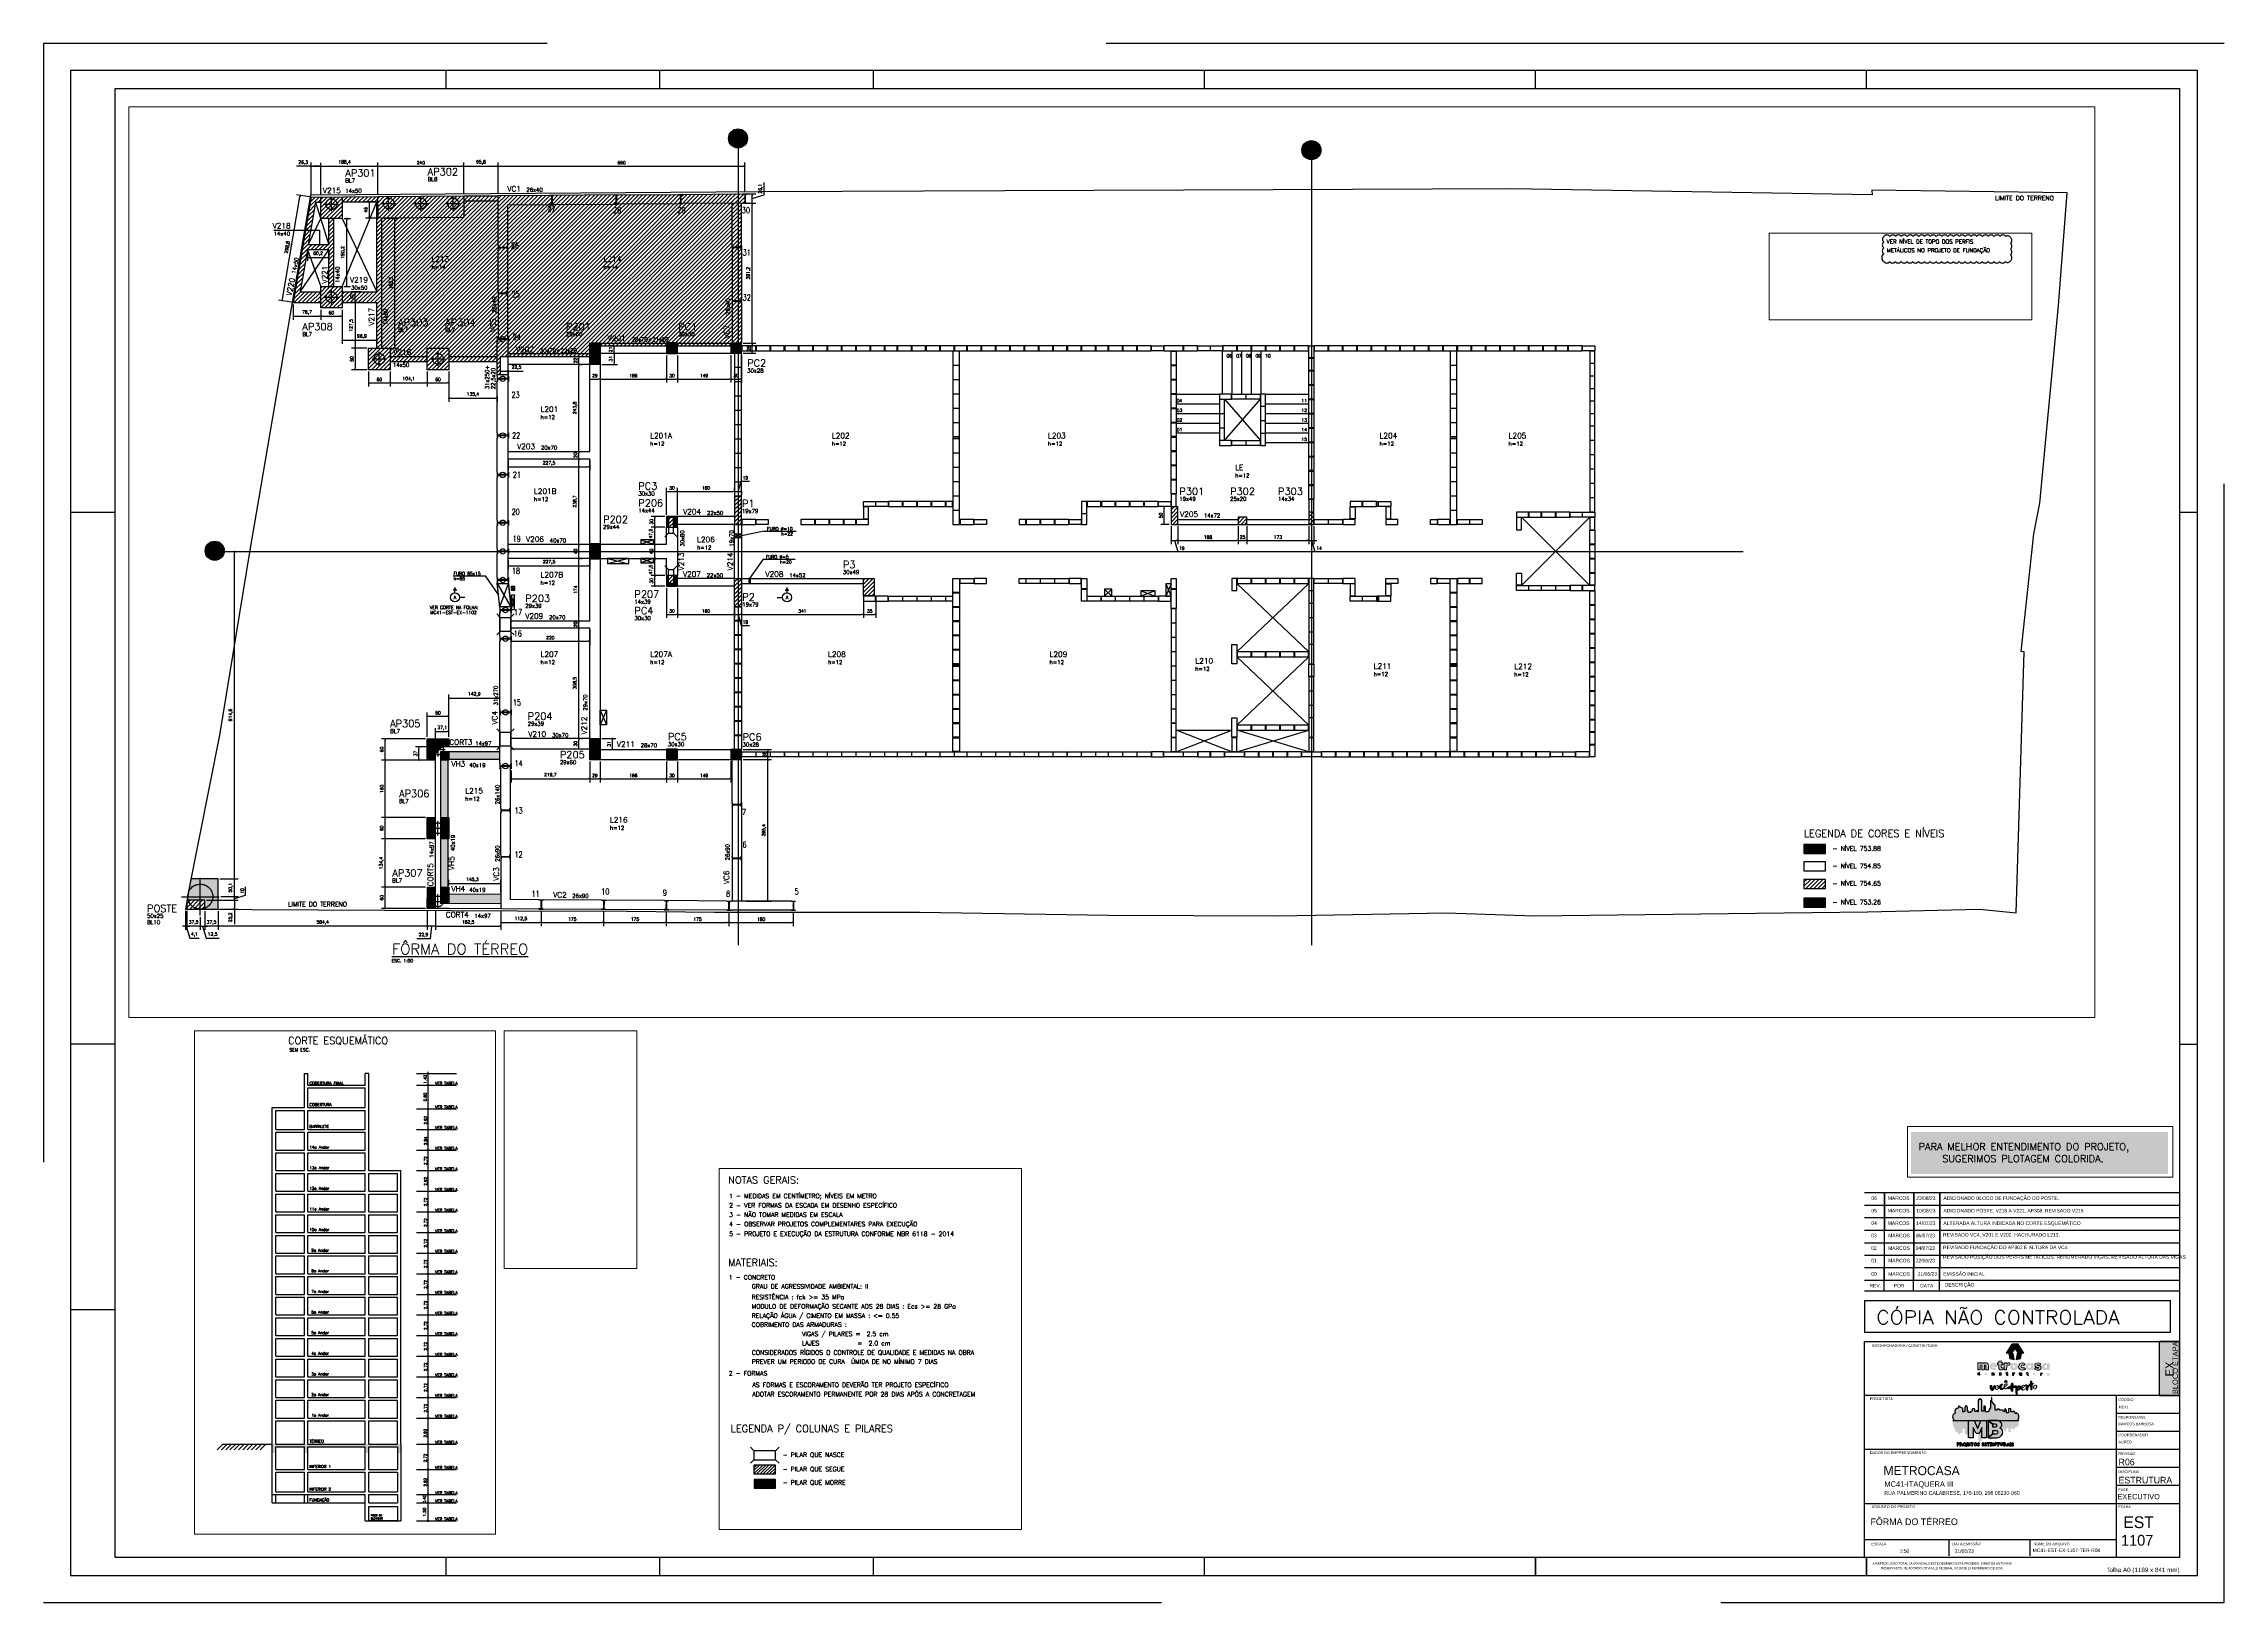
# Paper-space layout 'MC41-EST-EX-1107-TER-R06' of a CAD drawing. Extents: x 771 to 893, y 43 to 130.
# The model-space entities are those that its viewports show. They can reach past a viewport. Long polylines and large blocks are cut down to what shows.
import ezdxf
from ezdxf.enums import TextEntityAlignment as Align

# ---------------------------------------------------------------- set-up
doc = ezdxf.new("R2010")
doc.units = 0
doc.header["$LTSCALE"] = 25
for name, pattern in [('CENTER', [2, 1.25, -0.25, 0.25, -0.25]), ('DASHED2', [0.375, 0.25, -0.125]), ('ESTILO_TQS_0002', [0.4, 0.1, -0.3]), ('ESTILO_TQS_0004', [3.3, 2, -0.4, 0.05, -0.4, 0.05, -0.4]), ('HIDDEN', [0.375, 0.25, -0.125])]:
    doc.linetypes.add(name, pattern=pattern)
for name, color, linetype in [('228', 7, 'Continuous'), ('241', 2, 'Continuous'), ('72', 7, 'Continuous'), ('_ARQUIVO', 7, 'Continuous'), ('ARQ-MAR', 2, 'Continuous'), ('ARQ_CAR', 7, 'Continuous'), ('ARQ_CAR-TXT', 7, 'Continuous'), ('ARQ_FOLHA', 7, 'Continuous'), ('ARQ_TXT-2', 2, 'Continuous'), ('ARQ_TXT-4', 4, 'Continuous'), ('ARQ_VISTA 0', 251, 'Continuous'), ('BLOCO', 3, 'Continuous'), ('COTA', 1, 'Continuous'), ('EIXOS', 1, 'ESTILO_TQS_0004'), ('ESTACA', 1, 'ESTILO_TQS_0002'), ('H2', 252, 'Continuous'), ('H3', 253, 'Continuous'), ('H4', 254, 'Continuous'), ('H5', 1, 'Continuous'), ('H7', 1, 'Continuous'), ('IND-EIXOS', 2, 'Continuous'), ('L-D', 2, 'Continuous'), ('L-N', 4, 'Continuous'), ('Layer 1', 7, 'Continuous'), ('Linha_fina', 1, 'Continuous'), ('Linha_media', 4, 'Continuous'), ('ORELHA', 1, 'Continuous'), ('P-D', 2, 'Continuous'), ('P-M', 5, 'Continuous'), ('P-N', 5, 'Continuous'), ('P-S', 5, 'Continuous'), ('PENA_01', 1, 'Continuous'), ('Pena_1', 1, 'Continuous'), ('PENA_3', 3, 'Continuous'), ('PENA_6', 6, 'Continuous'), ('PIL-N', 4, 'Continuous'), ('PROJ', 252, 'Continuous'), ('PSG-NV1-HTC-251', 251, 'Continuous'), ('PSG-NV2-FLH-SELO', 1, 'Continuous'), ('SEC-LIN', 1, 'ESTILO_TQS_0002'), ('SOLO-FUNDAÇOES', 7, 'Continuous'), ('SOLOD-TEXTO-007', 7, 'Continuous'), ('T1', 2, 'Continuous'), ('T2', 3, 'Continuous'), ('T3', 4, 'Continuous'), ('T4', 6, 'Continuous'), ('TERRENO', 1, 'DASHED2'), ('TEXT-EIXOS', 3, 'Continuous'), ('TEXTO', 3, 'Continuous'), ('ver', 20, 'Continuous'), ('VIG-D', 2, 'Continuous'), ('VIG-N', 4, 'Continuous'), ('VIGA', 3, 'Continuous'), ('VIGAT', 3, 'ESTILO_TQS_0002')]:
    doc.layers.add(name, color=color, linetype=linetype)
doc.layers.add('VIEWPORT', color=7, linetype='Continuous', plot=False)
doc.styles.add('01-MILLEU', font='GOTHIC.TTF')
doc.styles.add('CARIMBO', font='romans.shx', dxfattribs={"height": 30})
doc.styles.add('COTA', font='romans.shx')
doc.styles.add('R300', font='SIMPLEX.SHX', dxfattribs={"width": 1.1, "height": 5.5})
doc.styles.add('ROMANS', font='ROMANS')
doc.styles.get("Standard").update_dxf_attribs({"font": 'romans.shx'})
doc.styles.add('Texto1', font='romans.shx', dxfattribs={"height": 9})
doc.styles.add('Texto2', font='romans.shx', dxfattribs={"height": 12.5})
doc.styles.add('Texto3', font='romans.shx', dxfattribs={"height": 20})
doc.styles.add('Texto4', font='romans.shx', dxfattribs={"height": 30})
doc.styles.add('TQS_ARIAL', font='arial.ttf')
doc.dimstyles.new('forma', dxfattribs={"dimscale": 5, "dimtxt": 1.8, "dimasz": 0.8, "dimexe": 2, "dimexo": 1, "dimgap": 1, "dimtad": 1, "dimdec": 1, "dimzin": 9, "dimtxsty": 'COTA', "dimblk1": 'DOT', "dimblk2": 'DOT', "dimsah": 1, "dimcen": 0, "dimdle": 1, "dimclrd": 256, "dimclre": 256, "dimclrt": 2, "dimadec": 0, "dimazin": 0, "dimtfac": 1, "dimtdec": 0, "dimtmove": 0, "dimatfit": 3, "dimfxl": 1, "dimtolj": 1, "dimtzin": 0, "dimarcsym": 0})
pattern_1 = [(45, (2000, -1000), (-5.61266, 5.61266), [])]
pattern_2 = [(45, (6655, -891), (-5.61266, 5.61266), [])]

# ---------------------------------------------------------------- blocks, each defined once
blk = doc.blocks.new('FOLHA A0 - 1189 X 841')
at = {"layer": 'ARQ_FOLHA', "color": 1}
for p, q in [((-979, 831), (-979, 841)), ((-859.5, 831), (-859.5, 841)), ((-740, 831), (-740, 841)), ((-555, 831), (-555, 841)), ((-370, 831), (-370, 841)), ((-185, 831), (-185, 841)), ((-185, 831), (-185, 841)), ((-1164, 594), (-1189, 594)), ((0, 594), (-10, 594)), ((-1164, 297), (-1189, 297)), ((-10, 297), (0, 297)), ((-1164, 148.5), (-1189, 148.5)), ((-979, 0), (-979, 10)), ((-859.5, 0), (-859.5, 10)), ((-740, 0), (-740, 10)), ((-555, 0), (-555, 10)), ((-370, 10), (-370, 0)), ((-370, 0), (-370, 10)), ((-185, 10), (-185, 0)), ((-185, 0), (-185, 10))]:
    blk.add_line(p, q, dxfattribs=at)
for points in [[(-1189, 0), (0, 0), (0, 841), (-1189, 841)], [(-10, 10), (-1164, 10), (-1164, 831), (-10, 831)]]:
    blk.add_lwpolyline(points, close=True, dxfattribs=at)
at = {"layer": 'Defpoints', "color": 8, "linetype": 'HIDDEN', "ltscale": 100}
blk.add_lwpolyline([(-1204, -15), (15, -15), (15, 856), (-1204, 856)], close=True, dxfattribs=at)
at = {"layer": 'ARQ_FOLHA', "insert": (-10, 4.4), "char_height": 2.5, "width": 84.157, "attachment_point": 3, "style": 'TQS_ARIAL'}
blk.add_mtext('\\pxt3;folha A0 (1189 x 841 mm)', dxfattribs=at)
at = {"layer": 'PSG-NV1-HTC-251', "insert": (-185, 10), "char_height": 1.25, "width": 84.605, "attachment_point": 1, "line_spacing_factor": 1.25, "style": 'CARIMBO'}
blk.add_mtext('\\pxqc;{\\fArial Narrow|b0|i0|c0|p34;\\PA REPRODUÇÃO TOTAL OU PARCIAL DESTE DESENHO ESTÁ PROIBIDA. DIREITOS AUTORAIS \\PRESERVADOS DE ACORDO COM A LEI FEDERAL 9.610 DE 19 FEVEREIRO DE 1998.}', dxfattribs=at)
blk = doc.blocks.new('*U94')
blk.add_blockref('FOLHA A0 - 1189 X 841', (0, 0))
blk = doc.blocks.new('*U93')
at = {"layer": 'ARQ_CAR-TXT', "true_color": 0x58ba48}
h = blk.add_hatch(color=85, dxfattribs=at)
h.dxf.hatch_style = 1
h.paths.add_polyline_path([(-11.3, 0), (0, 0), (0, 30), (-11.3, 30)])
at = {"layer": 'ARQ_CAR', "color": 5}
blk.add_lwpolyline([(-11.3, 0), (0, 0), (0, 30), (-11.3, 30)], close=True, dxfattribs=at)
at = {"layer": 'ARQ_CAR-TXT', "color": 4, "style": '01-MILLEU'}
blk.add_text('EX', height=4.61, rotation=90, dxfattribs=at).set_placement((-3.3, 10.6))
at = {"layer": 'ARQ_TXT-2', "style": '01-MILLEU'}
blk.add_text('EXECUTIVO', height=2.95, dxfattribs=at).set_placement((-34.5, -57.6))
blk = doc.blocks.new('METROCASA')
at = {"layer": 'Layer 1', "true_color": 0xed1c24}
h = blk.add_hatch(color=240, dxfattribs=at)
h.dxf.hatch_style = 2
h.paths.add_polyline_path([(-1.29, 0.86), (-1.02, -0.59), (0.13, -0.85), (-0.13, 0.85)])
h.paths.add_polyline_path([(2.84, 0.94), (1.22, 3.51), (-0.37, 3.52), (1.27, 0.94)])
h.paths.add_polyline_path([(-2.08, 0.96), (-0.44, 0.95), (0.36, 2.19), (-0.45, 3.48)])
h.paths.add_polyline_path([(0.77, -0.85), (1.92, -0.6), (2.21, 0.84), (1.05, 0.84)])
at = {"layer": 'Layer 1', "true_color": 0x404041}
h = blk.add_hatch(color=250, dxfattribs=at)
h.dxf.hatch_style = 2
edge = h.paths.add_edge_path()
edge.add_spline(control_points=[(-3.66, -4.74), (-3.71, -4.74), (-3.72, -4.72), (-3.72, -4.71), (-3.72, -4.68), (-3.69, -4.68), (-3.66, -4.68), (-3.6, -4.68), (-3.52, -4.7), (-3.48, -4.72), (-3.48, -4.72), (-3.38, -4.57), (-3.38, -4.57), (-3.44, -4.52), (-3.54, -4.48), (-3.65, -4.48), (-3.81, -4.48), (-3.97, -4.54), (-3.97, -4.71), (-3.97, -4.87), (-3.81, -4.92), (-3.68, -4.93), (-3.63, -4.93), (-3.61, -4.94), (-3.61, -4.97), (-3.61, -4.99), (-3.63, -5), (-3.68, -5), (-3.73, -5), (-3.81, -4.99), (-3.92, -4.92), (-3.92, -4.92), (-4, -5.11), (-4, -5.11), (-3.92, -5.16), (-3.79, -5.2), (-3.67, -5.2), (-3.51, -5.2), (-3.36, -5.14), (-3.35, -4.97), (-3.35, -4.79), (-3.52, -4.75), (-3.66, -4.74)], knot_values=[0, 0, 0, 0, 1, 1, 1, 2, 2, 2, 3, 3, 3, 4, 4, 4, 5, 5, 5, 6, 6, 6, 7, 7, 7, 8, 8, 8, 9, 9, 9, 10, 10, 10, 11, 11, 11, 12, 12, 12, 13, 13, 13, 14, 14, 14, 14], degree=3, periodic=0)
edge = h.paths.add_edge_path()
edge.add_spline(control_points=[(-5.55, -4.47), (-5.62, -4.47), (-5.7, -4.5), (-5.76, -4.56), (-5.76, -4.56), (-5.77, -4.49), (-5.77, -4.49), (-5.77, -4.49), (-6, -4.49), (-6, -4.49), (-6, -4.49), (-6, -5.17), (-6, -5.17), (-6, -5.17), (-5.75, -5.17), (-5.75, -5.17), (-5.75, -5.17), (-5.75, -4.81), (-5.75, -4.81), (-5.75, -4.72), (-5.69, -4.68), (-5.63, -4.68), (-5.58, -4.68), (-5.54, -4.71), (-5.54, -4.79), (-5.54, -4.79), (-5.54, -5.17), (-5.54, -5.17), (-5.54, -5.17), (-5.29, -5.17), (-5.29, -5.17), (-5.29, -5.17), (-5.28, -4.79), (-5.28, -4.79), (-5.28, -4.55), (-5.4, -4.48), (-5.55, -4.47)], knot_values=[0, 0, 0, 0, 1, 1, 1, 2, 2, 2, 3, 3, 3, 4, 4, 4, 5, 5, 5, 6, 6, 6, 7, 7, 7, 8, 8, 8, 9, 9, 9, 10, 10, 10, 11, 11, 11, 12, 12, 12, 12], degree=3, periodic=0)
edge = h.paths.add_edge_path()
edge.add_spline(control_points=[(-7.69, -4.46), (-7.89, -4.46), (-8.08, -4.57), (-8.08, -4.82), (-8.08, -5.06), (-7.89, -5.17), (-7.69, -5.17), (-7.5, -5.18), (-7.3, -5.07), (-7.3, -4.82), (-7.3, -4.57), (-7.49, -4.47), (-7.69, -4.46)], knot_values=[0, 0, 0, 0, 1, 1, 1, 2, 2, 2, 3, 3, 3, 4, 4, 4, 4], degree=3, periodic=0)
edge = h.paths.add_edge_path()
edge.add_spline(control_points=[(-7.69, -4.97), (-7.78, -4.97), (-7.83, -4.9), (-7.83, -4.82), (-7.83, -4.74), (-7.78, -4.67), (-7.69, -4.67), (-7.6, -4.67), (-7.55, -4.74), (-7.55, -4.82), (-7.55, -4.9), (-7.61, -4.97), (-7.69, -4.97)], knot_values=[0, 0, 0, 0, 1, 1, 1, 2, 2, 2, 3, 3, 3, 4, 4, 4, 4], degree=3, periodic=0)
edge = h.paths.add_edge_path()
edge.add_spline(control_points=[(-9.57, -4.95), (-9.67, -4.95), (-9.72, -4.88), (-9.72, -4.81), (-9.72, -4.73), (-9.67, -4.66), (-9.57, -4.66), (-9.53, -4.66), (-9.49, -4.67), (-9.46, -4.71), (-9.46, -4.71), (-9.32, -4.56), (-9.32, -4.56), (-9.39, -4.49), (-9.49, -4.45), (-9.59, -4.45), (-9.78, -4.45), (-9.97, -4.56), (-9.97, -4.81), (-9.97, -5.06), (-9.78, -5.16), (-9.59, -5.16), (-9.48, -5.16), (-9.39, -5.12), (-9.3, -5.05), (-9.3, -5.05), (-9.45, -4.9), (-9.45, -4.9), (-9.48, -4.93), (-9.53, -4.95), (-9.57, -4.95)], knot_values=[0, 0, 0, 0, 1, 1, 1, 2, 2, 2, 3, 3, 3, 4, 4, 4, 5, 5, 5, 6, 6, 6, 7, 7, 7, 8, 8, 8, 9, 9, 9, 10, 10, 10, 10], degree=3, periodic=0)
edge = h.paths.add_edge_path()
edge.add_spline(control_points=[(-1.68, -5), (-1.72, -5), (-1.74, -4.98), (-1.74, -4.93), (-1.74, -4.93), (-1.74, -4.71), (-1.74, -4.71), (-1.74, -4.71), (-1.59, -4.71), (-1.59, -4.71), (-1.59, -4.71), (-1.59, -4.52), (-1.59, -4.52), (-1.59, -4.52), (-1.74, -4.52), (-1.74, -4.52), (-1.74, -4.52), (-1.74, -4.32), (-1.74, -4.32), (-1.74, -4.32), (-1.99, -4.34), (-1.99, -4.34), (-1.99, -4.34), (-1.99, -4.51), (-1.99, -4.51), (-1.99, -4.51), (-2.1, -4.51), (-2.1, -4.51), (-2.1, -4.51), (-2.1, -4.71), (-2.1, -4.71), (-2.1, -4.71), (-1.99, -4.71), (-1.99, -4.71), (-1.99, -4.71), (-1.99, -4.93), (-1.99, -4.93), (-2, -5.14), (-1.88, -5.21), (-1.74, -5.21), (-1.67, -5.21), (-1.61, -5.19), (-1.55, -5.16), (-1.55, -5.16), (-1.6, -4.97), (-1.6, -4.97), (-1.62, -4.99), (-1.65, -5), (-1.68, -5)], knot_values=[0, 0, 0, 0, 1, 1, 1, 2, 2, 2, 3, 3, 3, 4, 4, 4, 5, 5, 5, 6, 6, 6, 7, 7, 7, 8, 8, 8, 9, 9, 9, 10, 10, 10, 11, 11, 11, 12, 12, 12, 13, 13, 13, 14, 14, 14, 15, 15, 15, 16, 16, 16, 16], degree=3, periodic=0)
edge = h.paths.add_edge_path()
edge.add_spline(control_points=[(9.78, -4.57), (9.78, -4.57), (9.77, -4.65), (9.77, -4.65), (9.73, -4.59), (9.66, -4.56), (9.57, -4.56), (9.37, -4.56), (9.24, -4.71), (9.24, -4.91), (9.24, -5.11), (9.35, -5.25), (9.55, -5.26), (9.62, -5.27), (9.71, -5.24), (9.77, -5.18), (9.77, -5.18), (9.78, -5.25), (9.78, -5.25), (9.78, -5.25), (10.01, -5.25), (10.01, -5.25), (10.01, -5.25), (10.02, -4.57), (10.02, -4.57), (10.02, -4.57), (9.78, -4.57), (9.78, -4.57)], knot_values=[0, 0, 0, 0, 1, 1, 1, 2, 2, 2, 3, 3, 3, 4, 4, 4, 5, 5, 5, 6, 6, 6, 7, 7, 7, 8, 8, 8, 9, 9, 9, 9], degree=3, periodic=0)
edge = h.paths.add_edge_path()
edge.add_spline(control_points=[(9.62, -5.06), (9.55, -5.06), (9.49, -5), (9.49, -4.91), (9.49, -4.82), (9.55, -4.76), (9.62, -4.76), (9.71, -4.76), (9.76, -4.82), (9.76, -4.91), (9.76, -4.99), (9.71, -5.06), (9.62, -5.06)], knot_values=[0, 0, 0, 0, 1, 1, 1, 2, 2, 2, 3, 3, 3, 4, 4, 4, 4], degree=3, periodic=0)
edge = h.paths.add_edge_path()
edge.add_spline(control_points=[(7.69, -4.64), (7.69, -4.64), (7.68, -4.56), (7.68, -4.56), (7.68, -4.56), (7.45, -4.56), (7.45, -4.56), (7.45, -4.56), (7.45, -5.24), (7.45, -5.24), (7.45, -5.24), (7.7, -5.24), (7.7, -5.24), (7.7, -5.24), (7.7, -4.89), (7.7, -4.89), (7.7, -4.8), (7.76, -4.76), (7.82, -4.76), (7.86, -4.76), (7.89, -4.77), (7.93, -4.8), (7.93, -4.8), (8.04, -4.62), (8.04, -4.62), (7.99, -4.57), (7.93, -4.55), (7.86, -4.55), (7.79, -4.55), (7.73, -4.57), (7.69, -4.64)], knot_values=[0, 0, 0, 0, 1, 1, 1, 2, 2, 2, 3, 3, 3, 4, 4, 4, 5, 5, 5, 6, 6, 6, 7, 7, 7, 8, 8, 8, 9, 9, 9, 10, 10, 10, 10], degree=3, periodic=0)
edge = h.paths.add_edge_path()
edge.add_spline(control_points=[(5.76, -4.54), (5.56, -4.54), (5.37, -4.64), (5.37, -4.89), (5.37, -5.14), (5.56, -5.24), (5.75, -5.25), (5.95, -5.25), (6.14, -5.14), (6.14, -4.89), (6.15, -4.65), (5.96, -4.54), (5.76, -4.54)], knot_values=[0, 0, 0, 0, 1, 1, 1, 2, 2, 2, 3, 3, 3, 4, 4, 4, 4], degree=3, periodic=0)
edge = h.paths.add_edge_path()
edge.add_spline(control_points=[(5.76, -5.04), (5.67, -5.04), (5.62, -4.97), (5.62, -4.89), (5.62, -4.81), (5.67, -4.74), (5.76, -4.74), (5.85, -4.74), (5.9, -4.81), (5.9, -4.89), (5.9, -4.97), (5.84, -5.04), (5.76, -5.04)], knot_values=[0, 0, 0, 0, 1, 1, 1, 2, 2, 2, 3, 3, 3, 4, 4, 4, 4], degree=3, periodic=0)
edge = h.paths.add_edge_path()
edge.add_spline(control_points=[(4, -5.03), (3.96, -5.03), (3.94, -5.01), (3.93, -4.96), (3.93, -4.96), (3.94, -4.74), (3.94, -4.74), (3.94, -4.74), (4.09, -4.74), (4.09, -4.74), (4.09, -4.74), (4.09, -4.55), (4.09, -4.55), (4.09, -4.55), (3.94, -4.55), (3.94, -4.55), (3.94, -4.55), (3.94, -4.35), (3.94, -4.35), (3.94, -4.35), (3.69, -4.38), (3.69, -4.38), (3.69, -4.38), (3.69, -4.54), (3.69, -4.54), (3.69, -4.54), (3.58, -4.54), (3.58, -4.54), (3.58, -4.54), (3.58, -4.74), (3.58, -4.74), (3.58, -4.74), (3.69, -4.74), (3.69, -4.74), (3.69, -4.74), (3.68, -4.96), (3.68, -4.96), (3.68, -5.17), (3.8, -5.24), (3.93, -5.24), (4, -5.24), (4.07, -5.22), (4.13, -5.19), (4.13, -5.19), (4.08, -5), (4.08, -5), (4.05, -5.02), (4.03, -5.03), (4, -5.03)], knot_values=[0, 0, 0, 0, 1, 1, 1, 2, 2, 2, 3, 3, 3, 4, 4, 4, 5, 5, 5, 6, 6, 6, 7, 7, 7, 8, 8, 8, 9, 9, 9, 10, 10, 10, 11, 11, 11, 12, 12, 12, 13, 13, 13, 14, 14, 14, 15, 15, 15, 16, 16, 16, 16], degree=3, periodic=0)
edge = h.paths.add_edge_path()
edge.add_spline(control_points=[(2.03, -4.89), (2.03, -4.98), (1.97, -5.02), (1.91, -5.02), (1.87, -5.02), (1.82, -4.99), (1.82, -4.9), (1.82, -4.9), (1.82, -4.53), (1.82, -4.53), (1.82, -4.53), (1.57, -4.53), (1.57, -4.53), (1.57, -4.53), (1.57, -4.9), (1.57, -4.9), (1.57, -5.15), (1.69, -5.22), (1.83, -5.22), (1.9, -5.23), (1.99, -5.2), (2.05, -5.14), (2.05, -5.14), (2.06, -5.21), (2.06, -5.21), (2.06, -5.21), (2.28, -5.21), (2.28, -5.21), (2.28, -5.21), (2.28, -4.53), (2.28, -4.53), (2.28, -4.53), (2.03, -4.53), (2.03, -4.53), (2.03, -4.53), (2.03, -4.89), (2.03, -4.89)], knot_values=[0, 0, 0, 0, 1, 1, 1, 2, 2, 2, 3, 3, 3, 4, 4, 4, 5, 5, 5, 6, 6, 6, 7, 7, 7, 8, 8, 8, 9, 9, 9, 10, 10, 10, 11, 11, 11, 12, 12, 12, 12], degree=3, periodic=0)
edge = h.paths.add_edge_path()
edge.add_spline(control_points=[(-0.02, -4.59), (-0.02, -4.59), (-0.04, -4.52), (-0.04, -4.52), (-0.04, -4.52), (-0.26, -4.52), (-0.26, -4.52), (-0.26, -4.52), (-0.27, -5.2), (-0.27, -5.2), (-0.27, -5.2), (-0.02, -5.2), (-0.02, -5.2), (-0.02, -5.2), (-0.01, -4.85), (-0.01, -4.85), (-0.01, -4.76), (0.04, -4.72), (0.1, -4.72), (0.15, -4.72), (0.18, -4.73), (0.22, -4.76), (0.22, -4.76), (0.32, -4.58), (0.32, -4.58), (0.28, -4.53), (0.21, -4.51), (0.14, -4.5), (0.08, -4.5), (0.01, -4.53), (-0.02, -4.59)], knot_values=[0, 0, 0, 0, 1, 1, 1, 2, 2, 2, 3, 3, 3, 4, 4, 4, 5, 5, 5, 6, 6, 6, 7, 7, 7, 8, 8, 8, 9, 9, 9, 10, 10, 10, 10], degree=3, periodic=0)
at = {"layer": 'Layer 1', "true_color": 0xed1c24}
h = blk.add_hatch(color=240, dxfattribs=at)
h.dxf.hatch_style = 2
edge = h.paths.add_edge_path()
edge.add_spline(control_points=[(-1.94, -1.96), (-1.94, -1.96), (-1.98, -1.76), (-1.98, -1.76), (-1.98, -1.76), (-2.62, -1.75), (-2.62, -1.75), (-2.62, -1.75), (-2.63, -3.66), (-2.63, -3.66), (-2.63, -3.66), (-1.92, -3.66), (-1.92, -3.66), (-1.92, -3.66), (-1.91, -2.67), (-1.91, -2.67), (-1.91, -2.42), (-1.76, -2.31), (-1.58, -2.31), (-1.46, -2.31), (-1.38, -2.34), (-1.26, -2.43), (-1.26, -2.43), (-0.98, -1.92), (-0.98, -1.92), (-1.1, -1.79), (-1.28, -1.71), (-1.48, -1.71), (-1.66, -1.71), (-1.84, -1.79), (-1.94, -1.96)], knot_values=[0, 0, 0, 0, 1, 1, 1, 2, 2, 2, 3, 3, 3, 4, 4, 4, 5, 5, 5, 6, 6, 6, 7, 7, 7, 8, 8, 8, 9, 9, 9, 10, 10, 10, 10], degree=3, periodic=0)
edge = h.paths.add_edge_path()
edge.add_spline(control_points=[(-5.6, -1.69), (-6.11, -1.69), (-6.66, -1.99), (-6.66, -2.69), (-6.67, -3.38), (-6.16, -3.68), (-5.56, -3.68), (-5.23, -3.68), (-4.92, -3.58), (-4.69, -3.37), (-4.69, -3.37), (-5.04, -2.98), (-5.04, -2.98), (-5.16, -3.07), (-5.32, -3.13), (-5.53, -3.13), (-5.68, -3.13), (-5.9, -3.06), (-5.95, -2.89), (-5.95, -2.89), (-4.62, -2.89), (-4.62, -2.89), (-4.45, -2.14), (-4.92, -1.69), (-5.6, -1.69)], knot_values=[0, 0, 0, 0, 1, 1, 1, 2, 2, 2, 3, 3, 3, 4, 4, 4, 5, 5, 5, 6, 6, 6, 7, 7, 7, 8, 8, 8, 8], degree=3, periodic=0)
edge = h.paths.add_edge_path()
edge.add_spline(control_points=[(-5.94, -2.43), (-5.89, -2.12), (-5.27, -2.13), (-5.25, -2.43), (-5.25, -2.43), (-5.94, -2.43), (-5.94, -2.43)], knot_values=[0, 0, 0, 0, 1, 1, 1, 2, 2, 2, 2], degree=3, periodic=0)
edge = h.paths.add_edge_path()
edge.add_spline(control_points=[(4.86, -2), (4.76, -1.84), (4.58, -1.75), (4.31, -1.75), (3.75, -1.74), (3.38, -2.17), (3.38, -2.74), (3.37, -3.29), (3.68, -3.69), (4.24, -3.73), (4.45, -3.74), (4.71, -3.67), (4.87, -3.49), (4.87, -3.49), (4.9, -3.7), (4.9, -3.7), (4.9, -3.7), (5.56, -3.7), (5.56, -3.7), (5.56, -3.7), (5.57, -1.8), (5.57, -1.8), (5.57, -1.8), (4.9, -1.79), (4.9, -1.79), (4.9, -1.79), (4.86, -2), (4.86, -2)], knot_values=[0, 0, 0, 0, 1, 1, 1, 2, 2, 2, 3, 3, 3, 4, 4, 4, 5, 5, 5, 6, 6, 6, 7, 7, 7, 8, 8, 8, 9, 9, 9, 9], degree=3, periodic=0)
edge = h.paths.add_edge_path()
edge.add_spline(control_points=[(4.46, -3.16), (4.25, -3.16), (4.08, -3.01), (4.08, -2.74), (4.08, -2.47), (4.25, -2.32), (4.47, -2.32), (4.72, -2.32), (4.86, -2.49), (4.86, -2.74), (4.86, -2.97), (4.7, -3.16), (4.46, -3.16)], knot_values=[0, 0, 0, 0, 1, 1, 1, 2, 2, 2, 3, 3, 3, 4, 4, 4, 4], degree=3, periodic=0)
edge = h.paths.add_edge_path()
edge.add_spline(control_points=[(-7.68, -1.68), (-7.94, -1.68), (-8.15, -1.76), (-8.31, -1.95), (-8.4, -1.77), (-8.59, -1.69), (-8.78, -1.68), (-8.98, -1.68), (-9.19, -1.76), (-9.31, -1.92), (-9.31, -1.92), (-9.36, -1.72), (-9.36, -1.72), (-9.36, -1.72), (-9.95, -1.71), (-9.95, -1.71), (-9.95, -1.71), (-9.96, -3.62), (-9.96, -3.62), (-9.96, -3.62), (-9.26, -3.62), (-9.26, -3.62), (-9.26, -3.62), (-9.25, -2.58), (-9.25, -2.58), (-9.25, -2.37), (-9.12, -2.27), (-9, -2.27), (-8.87, -2.27), (-8.8, -2.35), (-8.8, -2.57), (-8.8, -2.57), (-8.81, -3.62), (-8.81, -3.62), (-8.81, -3.62), (-8.11, -3.63), (-8.11, -3.63), (-8.11, -3.63), (-8.1, -2.58), (-8.1, -2.58), (-8.1, -2.37), (-7.98, -2.29), (-7.86, -2.29), (-7.75, -2.29), (-7.66, -2.37), (-7.66, -2.57), (-7.66, -2.57), (-7.67, -3.63), (-7.67, -3.63), (-7.67, -3.63), (-6.96, -3.63), (-6.96, -3.63), (-6.96, -3.63), (-6.95, -2.57), (-6.95, -2.57), (-6.95, -1.94), (-7.26, -1.68), (-7.68, -1.68)], knot_values=[0, 0, 0, 0, 1, 1, 1, 2, 2, 2, 3, 3, 3, 4, 4, 4, 5, 5, 5, 6, 6, 6, 7, 7, 7, 8, 8, 8, 9, 9, 9, 10, 10, 10, 11, 11, 11, 12, 12, 12, 13, 13, 13, 14, 14, 14, 15, 15, 15, 16, 16, 16, 17, 17, 17, 18, 18, 18, 19, 19, 19, 19], degree=3, periodic=0)
edge = h.paths.add_edge_path()
edge.add_spline(control_points=[(-3.23, -3.11), (-3.34, -3.11), (-3.41, -3.06), (-3.42, -2.93), (-3.42, -2.93), (-3.41, -2.3), (-3.41, -2.3), (-3.41, -2.3), (-2.98, -2.3), (-2.98, -2.3), (-2.98, -2.3), (-2.98, -1.76), (-2.98, -1.76), (-2.98, -1.76), (-3.41, -1.76), (-3.41, -1.76), (-3.41, -1.76), (-3.4, -1.21), (-3.4, -1.21), (-3.4, -1.21), (-4.11, -1.28), (-4.11, -1.28), (-4.11, -1.28), (-4.11, -1.76), (-4.11, -1.76), (-4.11, -1.76), (-4.42, -1.75), (-4.42, -1.75), (-4.42, -1.75), (-4.42, -2.3), (-4.42, -2.3), (-4.42, -2.3), (-4.11, -2.3), (-4.11, -2.3), (-4.11, -2.3), (-4.12, -2.92), (-4.12, -2.92), (-4.13, -3.52), (-3.79, -3.69), (-3.42, -3.7), (-3.22, -3.7), (-3.03, -3.66), (-2.87, -3.57), (-2.87, -3.57), (-3.02, -3.05), (-3.02, -3.05), (-3.08, -3.09), (-3.16, -3.11), (-3.23, -3.11)], knot_values=[0, 0, 0, 0, 1, 1, 1, 2, 2, 2, 3, 3, 3, 4, 4, 4, 5, 5, 5, 6, 6, 6, 7, 7, 7, 8, 8, 8, 9, 9, 9, 10, 10, 10, 11, 11, 11, 12, 12, 12, 13, 13, 13, 14, 14, 14, 15, 15, 15, 16, 16, 16, 16], degree=3, periodic=0)
edge = h.paths.add_edge_path()
edge.add_spline(control_points=[(2.53, -3.13), (2.26, -3.13), (2.12, -2.94), (2.12, -2.74), (2.12, -2.5), (2.27, -2.3), (2.54, -2.3), (2.66, -2.3), (2.77, -2.35), (2.86, -2.44), (2.86, -2.44), (3.24, -2.04), (3.24, -2.04), (3.04, -1.84), (2.77, -1.74), (2.5, -1.74), (1.96, -1.73), (1.43, -2.04), (1.42, -2.73), (1.42, -3.44), (1.94, -3.72), (2.5, -3.72), (2.78, -3.72), (3.06, -3.6), (3.28, -3.4), (3.28, -3.4), (2.88, -2.98), (2.88, -2.98), (2.79, -3.08), (2.66, -3.13), (2.53, -3.13)], knot_values=[0, 0, 0, 0, 1, 1, 1, 2, 2, 2, 3, 3, 3, 4, 4, 4, 5, 5, 5, 6, 6, 6, 7, 7, 7, 8, 8, 8, 9, 9, 9, 10, 10, 10, 10], degree=3, periodic=0)
edge = h.paths.add_edge_path()
edge.add_spline(control_points=[(9.37, -1.82), (9.37, -1.82), (9.33, -2.02), (9.33, -2.02), (9.23, -1.87), (9.04, -1.77), (8.77, -1.77), (8.22, -1.77), (7.85, -2.2), (7.84, -2.76), (7.84, -3.31), (8.15, -3.71), (8.71, -3.75), (8.92, -3.76), (9.17, -3.7), (9.34, -3.51), (9.34, -3.51), (9.37, -3.72), (9.37, -3.72), (9.37, -3.72), (10.02, -3.72), (10.02, -3.72), (10.02, -3.72), (10.03, -1.82), (10.03, -1.82), (10.03, -1.82), (9.37, -1.82), (9.37, -1.82)], knot_values=[0, 0, 0, 0, 1, 1, 1, 2, 2, 2, 3, 3, 3, 4, 4, 4, 5, 5, 5, 6, 6, 6, 7, 7, 7, 8, 8, 8, 9, 9, 9, 9], degree=3, periodic=0)
edge = h.paths.add_edge_path()
edge.add_spline(control_points=[(8.93, -3.18), (8.71, -3.18), (8.55, -3.03), (8.55, -2.76), (8.55, -2.5), (8.72, -2.34), (8.93, -2.35), (9.18, -2.35), (9.32, -2.51), (9.32, -2.77), (9.32, -2.99), (9.17, -3.18), (8.93, -3.18)], knot_values=[0, 0, 0, 0, 1, 1, 1, 2, 2, 2, 3, 3, 3, 4, 4, 4, 4], degree=3, periodic=0)
edge = h.paths.add_edge_path()
edge.add_spline(control_points=[(6.78, -2.48), (6.66, -2.48), (6.63, -2.42), (6.63, -2.39), (6.63, -2.32), (6.7, -2.29), (6.8, -2.3), (6.96, -2.29), (7.18, -2.35), (7.28, -2.41), (7.28, -2.41), (7.58, -1.99), (7.58, -1.99), (7.4, -1.85), (7.12, -1.76), (6.81, -1.76), (6.36, -1.75), (5.93, -1.92), (5.93, -2.38), (5.92, -2.84), (6.37, -2.99), (6.74, -3), (6.88, -3.02), (6.94, -3.05), (6.94, -3.11), (6.94, -3.17), (6.87, -3.2), (6.75, -3.2), (6.59, -3.19), (6.36, -3.18), (6.07, -2.98), (6.07, -2.98), (5.84, -3.5), (5.84, -3.5), (6.05, -3.66), (6.43, -3.75), (6.76, -3.76), (7.22, -3.76), (7.65, -3.58), (7.65, -3.11), (7.65, -2.61), (7.17, -2.49), (6.78, -2.48)], knot_values=[0, 0, 0, 0, 1, 1, 1, 2, 2, 2, 3, 3, 3, 4, 4, 4, 5, 5, 5, 6, 6, 6, 7, 7, 7, 8, 8, 8, 9, 9, 9, 10, 10, 10, 11, 11, 11, 12, 12, 12, 13, 13, 13, 14, 14, 14, 14], degree=3, periodic=0)
edge = h.paths.add_edge_path()
edge.add_spline(control_points=[(0.13, -1.72), (-0.42, -1.72), (-0.95, -2.01), (-0.96, -2.72), (-0.96, -3.41), (-0.42, -3.71), (0.12, -3.72), (0.66, -3.72), (1.21, -3.42), (1.22, -2.73), (1.22, -2.03), (0.7, -1.73), (0.13, -1.72)], knot_values=[0, 0, 0, 0, 1, 1, 1, 2, 2, 2, 3, 3, 3, 4, 4, 4, 4], degree=3, periodic=0)
edge = h.paths.add_edge_path()
edge.add_spline(control_points=[(0.13, -3.13), (-0.12, -3.13), (-0.27, -2.94), (-0.26, -2.72), (-0.26, -2.5), (-0.12, -2.3), (0.13, -2.31), (0.38, -2.31), (0.52, -2.5), (0.52, -2.72), (0.52, -2.96), (0.37, -3.14), (0.13, -3.13)], knot_values=[0, 0, 0, 0, 1, 1, 1, 2, 2, 2, 3, 3, 3, 4, 4, 4, 4], degree=3, periodic=0)
at = {"layer": 'Layer 1', "true_color": 0x404041}
h = blk.add_hatch(color=250, dxfattribs=at)
h.dxf.hatch_style = 2
edge = h.paths.add_edge_path()
edge.add_spline(control_points=[(-2.43, -7.17), (-2.4, -7.16), (-2.38, -7.15), (-2.36, -7.14), (-2.33, -7.13), (-2.31, -7.11), (-2.3, -7.09), (-2.28, -7.07), (-2.26, -7.04), (-2.24, -7.01), (-2.22, -6.98), (-2.2, -6.95), (-2.17, -6.92), (-2.15, -6.93), (-2.11, -6.95), (-2.08, -6.98), (-2.05, -7.01), (-2.01, -7.04), (-1.98, -7.06), (-1.94, -7.09), (-1.9, -7.11), (-1.87, -7.13), (-1.84, -7.14), (-1.81, -7.14), (-1.78, -7.12), (-1.75, -7.1), (-1.75, -7.07), (-1.76, -7.02), (-1.78, -6.98), (-1.8, -6.94), (-1.84, -6.89), (-1.87, -6.84), (-1.91, -6.8), (-1.96, -6.76), (-2, -6.72), (-2.04, -6.69), (-2.07, -6.68), (-2.11, -6.66), (-2.15, -6.65), (-2.18, -6.64), (-2.21, -6.64), (-2.24, -6.64), (-2.26, -6.65), (-2.29, -6.66), (-2.31, -6.68), (-2.33, -6.71), (-2.35, -6.73), (-2.36, -6.77), (-2.38, -6.82), (-2.4, -6.84), (-2.41, -6.87), (-2.43, -6.91), (-2.44, -6.95), (-2.46, -6.99), (-2.47, -7.03), (-2.48, -7.07), (-2.48, -7.11), (-2.48, -7.14), (-2.47, -7.16), (-2.46, -7.18), (-2.43, -7.17)], knot_values=[0, 0, 0, 0, 1, 1, 1, 2, 2, 2, 3, 3, 3, 4, 4, 4, 5, 5, 5, 6, 6, 6, 7, 7, 7, 8, 8, 8, 9, 9, 9, 10, 10, 10, 11, 11, 11, 12, 12, 12, 13, 13, 13, 14, 14, 14, 15, 15, 15, 16, 16, 16, 17, 17, 17, 18, 18, 18, 19, 19, 19, 20, 20, 20, 20], degree=3, periodic=0)
edge = h.paths.add_edge_path()
edge.add_spline(control_points=[(-5.26, -8.04), (-5.28, -8.03), (-5.33, -8.05), (-5.4, -8.1), (-5.49, -8.17), (-5.55, -8.25), (-5.6, -8.35), (-5.65, -8.45), (-5.69, -8.55), (-5.71, -8.65), (-5.74, -8.76), (-5.76, -8.85), (-5.77, -8.93), (-5.78, -9.02), (-5.8, -9.07), (-5.81, -9.1), (-5.83, -9.13), (-5.85, -9.12), (-5.88, -9.08), (-5.91, -9.04), (-5.94, -8.98), (-5.97, -8.89), (-6, -8.8), (-6.02, -8.7), (-6.04, -8.57), (-6.05, -8.44), (-6.05, -8.3), (-6.03, -8.14), (-6.03, -8.11), (-6.04, -8.08), (-6.06, -8.06), (-6.09, -8.03), (-6.12, -8.01), (-6.16, -8), (-6.2, -7.98), (-6.25, -7.98), (-6.3, -7.98), (-6.35, -7.99), (-6.4, -8), (-6.45, -8.03), (-6.48, -8.05), (-6.5, -8.08), (-6.52, -8.13), (-6.53, -8.18), (-6.53, -8.24), (-6.53, -8.31), (-6.53, -8.38), (-6.52, -8.45), (-6.5, -8.52), (-6.49, -8.6), (-6.47, -8.67), (-6.45, -8.74), (-6.43, -8.81), (-6.41, -8.87), (-6.39, -8.93), (-6.36, -8.98), (-6.34, -9.03), (-6.32, -9.05), (-6.29, -9.1), (-6.26, -9.14), (-6.23, -9.18), (-6.19, -9.23), (-6.16, -9.27), (-6.11, -9.3), (-6.07, -9.34), (-6.02, -9.36), (-5.96, -9.37), (-5.9, -9.38), (-5.83, -9.38), (-5.75, -9.35), (-5.71, -9.34), (-5.67, -9.31), (-5.63, -9.25), (-5.58, -9.19), (-5.54, -9.12), (-5.51, -9.05), (-5.47, -8.98), (-5.44, -8.9), (-5.41, -8.82), (-5.38, -8.74), (-5.36, -8.67), (-5.34, -8.61), (-5.32, -8.53), (-5.29, -8.44), (-5.27, -8.36), (-5.25, -8.27), (-5.23, -8.2), (-5.23, -8.15), (-5.22, -8.09), (-5.23, -8.06), (-5.26, -8.04)], knot_values=[0, 0, 0, 0, 1, 1, 1, 2, 2, 2, 3, 3, 3, 4, 4, 4, 5, 5, 5, 6, 6, 6, 7, 7, 7, 8, 8, 8, 9, 9, 9, 10, 10, 10, 11, 11, 11, 12, 12, 12, 13, 13, 13, 14, 14, 14, 15, 15, 15, 16, 16, 16, 17, 17, 17, 18, 18, 18, 19, 19, 19, 20, 20, 20, 21, 21, 21, 22, 22, 22, 23, 23, 23, 24, 24, 24, 25, 25, 25, 26, 26, 26, 27, 27, 27, 28, 28, 28, 29, 29, 29, 30, 30, 30, 30], degree=3, periodic=0)
edge = h.paths.add_edge_path()
edge.add_spline(control_points=[(-1.57, -8.39), (-1.57, -8.35), (-1.58, -8.33), (-1.6, -8.33), (-1.62, -8.34), (-1.64, -8.36), (-1.66, -8.39), (-1.68, -8.43), (-1.71, -8.47), (-1.75, -8.52), (-1.78, -8.56), (-1.82, -8.61), (-1.87, -8.65), (-1.92, -8.7), (-1.99, -8.73), (-2.07, -8.75), (-2.11, -8.76), (-2.14, -8.76), (-2.17, -8.75), (-2.19, -8.74), (-2.22, -8.73), (-2.24, -8.72), (-2.26, -8.7), (-2.27, -8.68), (-2.28, -8.66), (-2.3, -8.64), (-2.31, -8.61), (-2.31, -8.59), (-2.33, -8.53), (-2.34, -8.45), (-2.33, -8.37), (-2.27, -8.37), (-2.2, -8.36), (-2.14, -8.33), (-2.08, -8.31), (-2.02, -8.28), (-1.96, -8.23), (-1.89, -8.19), (-1.83, -8.12), (-1.77, -8.03), (-1.71, -7.95), (-1.68, -7.87), (-1.66, -7.8), (-1.65, -7.72), (-1.65, -7.65), (-1.67, -7.59), (-1.69, -7.53), (-1.72, -7.48), (-1.77, -7.45), (-1.81, -7.41), (-1.87, -7.39), (-1.93, -7.39), (-2, -7.4), (-2.06, -7.41), (-2.13, -7.43), (-2.2, -7.44), (-2.26, -7.47), (-2.32, -7.5), (-2.38, -7.53), (-2.44, -7.57), (-2.49, -7.62), (-2.54, -7.67), (-2.58, -7.72), (-2.62, -7.78), (-2.66, -7.87), (-2.7, -7.94), (-2.72, -8.02), (-2.74, -8.1), (-2.75, -8.16), (-2.76, -8.22), (-2.77, -8.29), (-2.77, -8.36), (-2.76, -8.42), (-2.75, -8.52), (-2.72, -8.62), (-2.68, -8.71), (-2.65, -8.78), (-2.6, -8.86), (-2.54, -8.92), (-2.47, -8.99), (-2.39, -9.03), (-2.28, -9.05), (-2.17, -9.07), (-2.07, -9.07), (-1.98, -9.04), (-1.9, -9.01), (-1.83, -8.97), (-1.78, -8.91), (-1.72, -8.86), (-1.68, -8.8), (-1.64, -8.73), (-1.61, -8.66), (-1.59, -8.6), (-1.58, -8.54), (-1.57, -8.48), (-1.56, -8.43), (-1.57, -8.39)], knot_values=[0, 0, 0, 0, 1, 1, 1, 2, 2, 2, 3, 3, 3, 4, 4, 4, 5, 5, 5, 6, 6, 6, 7, 7, 7, 8, 8, 8, 9, 9, 9, 10, 10, 10, 11, 11, 11, 12, 12, 12, 13, 13, 13, 14, 14, 14, 15, 15, 15, 16, 16, 16, 17, 17, 17, 18, 18, 18, 19, 19, 19, 20, 20, 20, 21, 21, 21, 22, 22, 22, 23, 23, 23, 24, 24, 24, 25, 25, 25, 26, 26, 26, 27, 27, 27, 28, 28, 28, 29, 29, 29, 30, 30, 30, 31, 31, 31, 32, 32, 32, 32], degree=3, periodic=0)
edge = h.paths.add_edge_path()
edge.add_spline(control_points=[(-2.31, -8.07), (-2.31, -8.04), (-2.3, -8.01), (-2.29, -7.98), (-2.27, -7.95), (-2.25, -7.9), (-2.23, -7.85), (-2.2, -7.81), (-2.17, -7.77), (-2.14, -7.75), (-2.1, -7.72), (-2.07, -7.7), (-2.03, -7.69), (-1.99, -7.67), (-1.95, -7.66), (-1.91, -7.65), (-1.9, -7.67), (-1.91, -7.7), (-1.91, -7.72), (-1.92, -7.75), (-1.93, -7.78), (-1.94, -7.81), (-1.95, -7.85), (-1.97, -7.89), (-2.01, -7.94), (-2.04, -7.99), (-2.07, -8.02), (-2.11, -8.05), (-2.15, -8.07), (-2.18, -8.09), (-2.21, -8.1), (-2.25, -8.11), (-2.29, -8.12), (-2.32, -8.13), (-2.32, -8.11), (-2.32, -8.09), (-2.31, -8.07)], knot_values=[0, 0, 0, 0, 1, 1, 1, 2, 2, 2, 3, 3, 3, 4, 4, 4, 5, 5, 5, 6, 6, 6, 7, 7, 7, 8, 8, 8, 9, 9, 9, 10, 10, 10, 11, 11, 11, 12, 12, 12, 12], degree=3, periodic=0)
edge = h.paths.add_edge_path()
edge.add_spline(control_points=[(-4.11, -8.09), (-4.16, -8), (-4.24, -7.93), (-4.34, -7.88), (-4.36, -7.87), (-4.38, -7.87), (-4.39, -7.87), (-4.4, -7.88), (-4.41, -7.89), (-4.43, -7.9), (-4.45, -7.92), (-4.48, -7.93), (-4.52, -7.95), (-4.57, -7.97), (-4.64, -7.99), (-4.74, -8), (-4.84, -8.02), (-4.93, -8.06), (-5, -8.14), (-5.07, -8.21), (-5.12, -8.29), (-5.15, -8.39), (-5.18, -8.48), (-5.2, -8.59), (-5.19, -8.69), (-5.18, -8.8), (-5.16, -8.89), (-5.11, -8.98), (-5.06, -9.06), (-5, -9.13), (-4.91, -9.18), (-4.82, -9.23), (-4.72, -9.25), (-4.59, -9.24), (-4.49, -9.22), (-4.4, -9.19), (-4.32, -9.13), (-4.24, -9.07), (-4.18, -9), (-4.12, -8.92), (-4.07, -8.84), (-4.03, -8.75), (-4.01, -8.65), (-3.99, -8.55), (-3.99, -8.45), (-4, -8.36), (-4.02, -8.26), (-4.05, -8.17), (-4.11, -8.09)], knot_values=[0, 0, 0, 0, 1, 1, 1, 2, 2, 2, 3, 3, 3, 4, 4, 4, 5, 5, 5, 6, 6, 6, 7, 7, 7, 8, 8, 8, 9, 9, 9, 10, 10, 10, 11, 11, 11, 12, 12, 12, 13, 13, 13, 14, 14, 14, 15, 15, 15, 16, 16, 16, 16], degree=3, periodic=0)
edge = h.paths.add_edge_path()
edge.add_spline(control_points=[(-4.4, -8.7), (-4.42, -8.76), (-4.44, -8.82), (-4.46, -8.88), (-4.48, -8.94), (-4.51, -8.98), (-4.54, -9.02), (-4.57, -9.06), (-4.6, -9.08), (-4.63, -9.09), (-4.66, -9.1), (-4.68, -9.08), (-4.7, -9.05), (-4.73, -9.01), (-4.74, -8.96), (-4.76, -8.9), (-4.77, -8.84), (-4.77, -8.77), (-4.78, -8.7), (-4.78, -8.62), (-4.78, -8.55), (-4.78, -8.48), (-4.78, -8.41), (-4.77, -8.36), (-4.76, -8.3), (-4.75, -8.25), (-4.74, -8.22), (-4.73, -8.21), (-4.68, -8.16), (-4.64, -8.14), (-4.6, -8.14), (-4.55, -8.14), (-4.5, -8.17), (-4.44, -8.23), (-4.41, -8.25), (-4.4, -8.29), (-4.39, -8.34), (-4.37, -8.39), (-4.37, -8.44), (-4.37, -8.5), (-4.38, -8.57), (-4.39, -8.63), (-4.4, -8.7)], knot_values=[0, 0, 0, 0, 1, 1, 1, 2, 2, 2, 3, 3, 3, 4, 4, 4, 5, 5, 5, 6, 6, 6, 7, 7, 7, 8, 8, 8, 9, 9, 9, 10, 10, 10, 11, 11, 11, 12, 12, 12, 13, 13, 13, 14, 14, 14, 14], degree=3, periodic=0)
edge = h.paths.add_edge_path()
edge.add_spline(control_points=[(-2.78, -8.64), (-2.8, -8.64), (-2.82, -8.66), (-2.85, -8.69), (-2.88, -8.72), (-2.92, -8.74), (-2.96, -8.77), (-3, -8.79), (-3.05, -8.81), (-3.1, -8.82), (-3.15, -8.84), (-3.21, -8.83), (-3.28, -8.81), (-3.32, -8.8), (-3.36, -8.77), (-3.39, -8.72), (-3.41, -8.67), (-3.43, -8.6), (-3.44, -8.53), (-3.45, -8.46), (-3.45, -8.39), (-3.44, -8.31), (-3.43, -8.23), (-3.41, -8.15), (-3.39, -8.08), (-3.36, -8.01), (-3.32, -7.96), (-3.27, -7.93), (-3.23, -7.9), (-3.18, -7.88), (-3.13, -7.87), (-3.09, -7.86), (-3.05, -7.86), (-3.01, -7.86), (-2.98, -7.86), (-2.96, -7.86), (-2.95, -7.85), (-2.94, -7.83), (-2.95, -7.8), (-2.98, -7.76), (-3.02, -7.73), (-3.06, -7.7), (-3.12, -7.68), (-3.18, -7.67), (-3.25, -7.66), (-3.33, -7.67), (-3.41, -7.68), (-3.49, -7.72), (-3.58, -7.79), (-3.67, -7.86), (-3.74, -7.94), (-3.79, -8.03), (-3.84, -8.12), (-3.87, -8.21), (-3.89, -8.3), (-3.9, -8.39), (-3.9, -8.48), (-3.89, -8.57), (-3.88, -8.66), (-3.85, -8.74), (-3.82, -8.82), (-3.78, -8.89), (-3.73, -8.96), (-3.68, -9.01), (-3.62, -9.06), (-3.56, -9.1), (-3.49, -9.12), (-3.41, -9.14), (-3.34, -9.15), (-3.27, -9.14), (-3.21, -9.13), (-3.15, -9.11), (-3.09, -9.09), (-3.03, -9.06), (-2.98, -9.02), (-2.93, -8.98), (-2.89, -8.94), (-2.85, -8.9), (-2.82, -8.86), (-2.76, -8.78), (-2.73, -8.72), (-2.72, -8.68), (-2.72, -8.63), (-2.74, -8.62), (-2.78, -8.64)], knot_values=[0, 0, 0, 0, 1, 1, 1, 2, 2, 2, 3, 3, 3, 4, 4, 4, 5, 5, 5, 6, 6, 6, 7, 7, 7, 8, 8, 8, 9, 9, 9, 10, 10, 10, 11, 11, 11, 12, 12, 12, 13, 13, 13, 14, 14, 14, 15, 15, 15, 16, 16, 16, 17, 17, 17, 18, 18, 18, 19, 19, 19, 20, 20, 20, 21, 21, 21, 22, 22, 22, 23, 23, 23, 24, 24, 24, 25, 25, 25, 26, 26, 26, 27, 27, 27, 28, 28, 28, 28], degree=3, periodic=0)
at = {"layer": 'Layer 1', "true_color": 0x1b8e45}
h = blk.add_hatch(color=114, dxfattribs=at)
h.dxf.hatch_style = 2
edge = h.paths.add_edge_path()
edge.add_spline(control_points=[(0.79, -8.06), (0.59, -8.03), (-0.17, -8.19), (-0.17, -8.19), (-0.17, -8.19), (-0.11, -7.43), (-0.17, -7.33), (-0.22, -7.23), (-0.47, -7.45), (-0.61, -7.52), (-0.74, -7.59), (-0.74, -8.26), (-0.74, -8.26), (-0.74, -8.26), (-1.25, -8.38), (-1.45, -8.38), (-1.45, -8.43), (-1.45, -8.49), (-1.47, -8.56), (-1.48, -8.63), (-1.51, -8.7), (-1.54, -8.78), (-1.56, -8.82), (-1.58, -8.86), (-1.61, -8.89), (-1.61, -8.9), (-1.61, -8.9), (-1.6, -8.9), (-1.35, -8.97), (-0.75, -8.8), (-0.75, -8.8), (-0.75, -8.8), (-0.76, -9.13), (-0.67, -9.41), (-0.58, -9.69), (-0.21, -9.73), (-0.18, -9.61), (-0.15, -9.49), (-0.17, -8.73), (-0.17, -8.73), (-0.17, -8.73), (0.36, -8.62), (0.55, -8.6), (0.75, -8.58), (0.98, -8.09), (0.79, -8.06)], knot_values=[0, 0, 0, 0, 1, 1, 1, 2, 2, 2, 3, 3, 3, 4, 4, 4, 5, 5, 5, 6, 6, 6, 7, 7, 7, 8, 8, 8, 9, 9, 9, 10, 10, 10, 11, 11, 11, 12, 12, 12, 13, 13, 13, 14, 14, 14, 15, 15, 15, 15], degree=3, periodic=0)
at = {"layer": 'Layer 1', "true_color": 0x404041}
h = blk.add_hatch(color=250, dxfattribs=at)
h.dxf.hatch_style = 2
edge = h.paths.add_edge_path()
edge.add_spline(control_points=[(3.23, -8.73), (3.21, -8.72), (3.19, -8.73), (3.17, -8.77), (3.15, -8.81), (3.12, -8.85), (3.09, -8.9), (3.05, -8.95), (3.01, -9), (2.96, -9.05), (2.91, -9.1), (2.85, -9.13), (2.77, -9.15), (2.73, -9.16), (2.7, -9.16), (2.67, -9.16), (2.64, -9.15), (2.62, -9.14), (2.6, -9.13), (2.58, -9.11), (2.57, -9.09), (2.55, -9.07), (2.54, -9.05), (2.53, -9.03), (2.52, -9), (2.5, -8.94), (2.49, -8.87), (2.5, -8.79), (2.56, -8.79), (2.62, -8.77), (2.68, -8.74), (2.74, -8.72), (2.8, -8.68), (2.86, -8.64), (2.93, -8.59), (2.99, -8.52), (3.05, -8.43), (3.1, -8.35), (3.13, -8.27), (3.14, -8.2), (3.16, -8.12), (3.15, -8.05), (3.13, -7.99), (3.11, -7.94), (3.08, -7.89), (3.03, -7.85), (2.99, -7.82), (2.93, -7.8), (2.87, -7.81), (2.8, -7.81), (2.74, -7.82), (2.67, -7.84), (2.6, -7.86), (2.54, -7.89), (2.48, -7.92), (2.42, -7.96), (2.37, -8), (2.31, -8.05), (2.26, -8.09), (2.22, -8.15), (2.19, -8.21), (2.16, -8.27), (2.12, -8.34), (2.1, -8.42), (2.07, -8.5), (2.06, -8.58), (2.05, -8.66), (2.04, -8.75), (2.04, -8.83), (2.05, -8.92), (2.06, -9), (2.08, -9.08), (2.12, -9.15), (2.15, -9.23), (2.19, -9.29), (2.25, -9.34), (2.31, -9.39), (2.38, -9.43), (2.46, -9.44), (2.57, -9.47), (2.66, -9.47), (2.75, -9.44), (2.83, -9.42), (2.91, -9.38), (2.97, -9.33), (3.04, -9.28), (3.09, -9.22), (3.14, -9.16), (3.18, -9.09), (3.21, -9.02), (3.23, -8.96), (3.26, -8.9), (3.27, -8.85), (3.27, -8.81), (3.26, -8.76), (3.25, -8.74), (3.23, -8.73)], knot_values=[0, 0, 0, 0, 1, 1, 1, 2, 2, 2, 3, 3, 3, 4, 4, 4, 5, 5, 5, 6, 6, 6, 7, 7, 7, 8, 8, 8, 9, 9, 9, 10, 10, 10, 11, 11, 11, 12, 12, 12, 13, 13, 13, 14, 14, 14, 15, 15, 15, 16, 16, 16, 17, 17, 17, 18, 18, 18, 19, 19, 19, 20, 20, 20, 21, 21, 21, 22, 22, 22, 23, 23, 23, 24, 24, 24, 25, 25, 25, 26, 26, 26, 27, 27, 27, 28, 28, 28, 29, 29, 29, 30, 30, 30, 31, 31, 31, 32, 32, 32, 32], degree=3, periodic=0)
edge = h.paths.add_edge_path()
edge.add_spline(control_points=[(2.49, -8.48), (2.5, -8.45), (2.51, -8.43), (2.52, -8.39), (2.53, -8.35), (2.55, -8.31), (2.59, -8.27), (2.63, -8.21), (2.66, -8.16), (2.7, -8.13), (2.74, -8.1), (2.77, -8.08), (2.8, -8.07), (2.84, -8.06), (2.87, -8.05), (2.9, -8.06), (2.91, -8.08), (2.92, -8.11), (2.91, -8.14), (2.91, -8.16), (2.9, -8.19), (2.89, -8.23), (2.87, -8.27), (2.85, -8.3), (2.81, -8.34), (2.77, -8.39), (2.73, -8.42), (2.69, -8.45), (2.65, -8.47), (2.62, -8.49), (2.59, -8.51), (2.56, -8.52), (2.52, -8.53), (2.5, -8.54), (2.49, -8.53), (2.49, -8.5), (2.49, -8.48)], knot_values=[0, 0, 0, 0, 1, 1, 1, 2, 2, 2, 3, 3, 3, 4, 4, 4, 5, 5, 5, 6, 6, 6, 7, 7, 7, 8, 8, 8, 9, 9, 9, 10, 10, 10, 11, 11, 11, 12, 12, 12, 12], degree=3, periodic=0)
edge = h.paths.add_edge_path()
edge.add_spline(control_points=[(1.86, -8.24), (1.82, -8.2), (1.78, -8.18), (1.72, -8.16), (1.67, -8.14), (1.62, -8.13), (1.56, -8.13), (1.48, -8.13), (1.42, -8.15), (1.36, -8.18), (1.3, -8.22), (1.25, -8.26), (1.21, -8.3), (1.17, -8.34), (1.14, -8.38), (1.11, -8.42), (1.09, -8.46), (1.07, -8.48), (1.06, -8.5), (1.05, -8.51), (1.04, -8.51), (1.04, -8.48), (1.04, -8.46), (1.03, -8.43), (1.03, -8.39), (1.03, -8.35), (1.02, -8.31), (1.02, -8.27), (1.01, -8.26), (1.01, -8.25), (1.01, -8.24), (0.9, -8.44), (0.79, -8.63), (0.67, -8.81), (0.67, -8.82), (0.67, -8.83), (0.67, -8.84), (0.67, -8.98), (0.66, -9.12), (0.66, -9.26), (0.66, -9.4), (0.66, -9.54), (0.66, -9.67), (0.67, -9.81), (0.67, -9.93), (0.67, -10.04), (0.68, -10.15), (0.68, -10.24), (0.69, -10.31), (0.69, -10.38), (0.7, -10.42), (0.71, -10.43), (0.73, -10.45), (0.76, -10.47), (0.8, -10.49), (0.83, -10.51), (0.87, -10.52), (0.91, -10.53), (0.94, -10.53), (0.97, -10.52), (1, -10.51), (1.02, -10.49), (1.04, -10.46), (1.05, -10.41), (1.05, -10.38), (1.05, -10.33), (1.05, -10.25), (1.05, -10.17), (1.05, -10.07), (1.05, -9.96), (1.05, -9.86), (1.05, -9.74), (1.05, -9.62), (1.06, -9.49), (1.06, -9.38), (1.06, -9.26), (1.07, -9.14), (1.08, -9.04), (1.09, -8.94), (1.11, -8.84), (1.13, -8.77), (1.15, -8.71), (1.2, -8.59), (1.27, -8.5), (1.34, -8.46), (1.42, -8.41), (1.5, -8.42), (1.57, -8.48), (1.62, -8.51), (1.65, -8.55), (1.66, -8.6), (1.67, -8.65), (1.67, -8.7), (1.65, -8.75), (1.64, -8.8), (1.62, -8.85), (1.58, -8.9), (1.55, -8.94), (1.51, -8.98), (1.47, -9), (1.42, -9.03), (1.38, -9.05), (1.35, -9.07), (1.31, -9.09), (1.28, -9.11), (1.26, -9.12), (1.24, -9.13), (1.22, -9.15), (1.21, -9.16), (1.19, -9.17), (1.19, -9.19), (1.18, -9.21), (1.17, -9.24), (1.19, -9.26), (1.23, -9.27), (1.27, -9.27), (1.35, -9.25), (1.46, -9.22), (1.53, -9.2), (1.59, -9.17), (1.65, -9.14), (1.71, -9.11), (1.77, -9.06), (1.81, -9.02), (1.86, -8.97), (1.9, -8.91), (1.93, -8.84), (1.96, -8.77), (1.98, -8.7), (1.98, -8.61), (1.99, -8.53), (1.98, -8.46), (1.95, -8.4), (1.93, -8.33), (1.9, -8.28), (1.86, -8.24)], knot_values=[0, 0, 0, 0, 1, 1, 1, 2, 2, 2, 3, 3, 3, 4, 4, 4, 5, 5, 5, 6, 6, 6, 7, 7, 7, 8, 8, 8, 9, 9, 9, 10, 10, 10, 11, 11, 11, 12, 12, 12, 13, 13, 13, 14, 14, 14, 15, 15, 15, 16, 16, 16, 17, 17, 17, 18, 18, 18, 19, 19, 19, 20, 20, 20, 21, 21, 21, 22, 22, 22, 23, 23, 23, 24, 24, 24, 25, 25, 25, 26, 26, 26, 27, 27, 27, 28, 28, 28, 29, 29, 29, 30, 30, 30, 31, 31, 31, 32, 32, 32, 33, 33, 33, 34, 34, 34, 35, 35, 35, 36, 36, 36, 37, 37, 37, 38, 38, 38, 39, 39, 39, 40, 40, 40, 41, 41, 41, 42, 42, 42, 43, 43, 43, 44, 44, 44, 45, 45, 45, 45], degree=3, periodic=0)
edge = h.paths.add_edge_path()
edge.add_spline(control_points=[(6.57, -8.23), (6.55, -8.13), (6.51, -8.04), (6.46, -7.96), (6.41, -7.88), (6.33, -7.81), (6.23, -7.76), (6.2, -7.74), (6.19, -7.74), (6.18, -7.75), (6.17, -7.75), (6.16, -7.76), (6.14, -7.78), (6.12, -7.79), (6.09, -7.81), (6.05, -7.82), (6, -7.84), (5.93, -7.86), (5.84, -7.87), (5.73, -7.89), (5.64, -7.94), (5.57, -8.01), (5.5, -8.08), (5.45, -8.16), (5.42, -8.26), (5.39, -8.36), (5.38, -8.46), (5.38, -8.56), (5.39, -8.67), (5.42, -8.77), (5.46, -8.85), (5.51, -8.94), (5.57, -9), (5.66, -9.05), (5.75, -9.1), (5.85, -9.12), (5.98, -9.11), (6.08, -9.1), (6.17, -9.06), (6.25, -9), (6.33, -8.95), (6.39, -8.88), (6.44, -8.79), (6.5, -8.71), (6.53, -8.62), (6.56, -8.52), (6.58, -8.42), (6.58, -8.33), (6.57, -8.23)], knot_values=[0, 0, 0, 0, 1, 1, 1, 2, 2, 2, 3, 3, 3, 4, 4, 4, 5, 5, 5, 6, 6, 6, 7, 7, 7, 8, 8, 8, 9, 9, 9, 10, 10, 10, 11, 11, 11, 12, 12, 12, 13, 13, 13, 14, 14, 14, 15, 15, 15, 16, 16, 16, 16], degree=3, periodic=0)
edge = h.paths.add_edge_path()
edge.add_spline(control_points=[(6.17, -8.57), (6.15, -8.64), (6.13, -8.7), (6.11, -8.75), (6.09, -8.81), (6.06, -8.86), (6.03, -8.89), (6, -8.93), (5.97, -8.96), (5.94, -8.96), (5.91, -8.97), (5.89, -8.96), (5.87, -8.92), (5.84, -8.88), (5.83, -8.83), (5.82, -8.77), (5.8, -8.71), (5.8, -8.64), (5.79, -8.57), (5.79, -8.5), (5.79, -8.42), (5.79, -8.36), (5.8, -8.29), (5.8, -8.23), (5.81, -8.18), (5.82, -8.13), (5.83, -8.09), (5.84, -8.08), (5.89, -8.03), (5.93, -8.01), (5.97, -8.01), (6.02, -8.01), (6.07, -8.04), (6.13, -8.1), (6.15, -8.12), (6.17, -8.16), (6.18, -8.21), (6.19, -8.26), (6.2, -8.32), (6.19, -8.38), (6.19, -8.44), (6.18, -8.5), (6.17, -8.57)], knot_values=[0, 0, 0, 0, 1, 1, 1, 2, 2, 2, 3, 3, 3, 4, 4, 4, 5, 5, 5, 6, 6, 6, 7, 7, 7, 8, 8, 8, 9, 9, 9, 10, 10, 10, 11, 11, 11, 12, 12, 12, 13, 13, 13, 14, 14, 14, 14], degree=3, periodic=0)
edge = h.paths.add_edge_path()
edge.add_spline(control_points=[(5.46, -7.57), (5.5, -7.55), (5.52, -7.52), (5.52, -7.49), (5.52, -7.46), (5.5, -7.44), (5.46, -7.43), (5.42, -7.43), (5.38, -7.42), (5.33, -7.43), (5.27, -7.43), (5.2, -7.44), (5.13, -7.45), (5.13, -7.41), (5.13, -7.36), (5.12, -7.31), (5.12, -7.27), (5.12, -7.22), (5.12, -7.17), (5.12, -7.12), (5.11, -7.06), (5.11, -7.01), (5.11, -6.97), (5.09, -6.92), (5.05, -6.89), (5.02, -6.85), (4.98, -6.82), (4.93, -6.8), (4.89, -6.79), (4.85, -6.78), (4.81, -6.79), (4.77, -6.8), (4.75, -6.82), (4.74, -6.86), (4.73, -6.89), (4.73, -6.91), (4.73, -6.94), (4.72, -6.96), (4.72, -6.99), (4.72, -7.03), (4.72, -7.06), (4.72, -7.11), (4.72, -7.16), (4.73, -7.22), (4.73, -7.29), (4.73, -7.38), (4.73, -7.39), (4.73, -7.4), (4.72, -7.42), (4.72, -7.43), (4.72, -7.45), (4.72, -7.47), (4.72, -7.47), (4.72, -7.52), (4.72, -7.52), (4.65, -7.54), (4.6, -7.56), (4.55, -7.59), (4.5, -7.61), (4.46, -7.63), (4.43, -7.66), (4.39, -7.69), (4.38, -7.72), (4.39, -7.75), (4.4, -7.79), (4.42, -7.81), (4.46, -7.82), (4.49, -7.83), (4.53, -7.84), (4.58, -7.83), (4.63, -7.83), (4.68, -7.81), (4.74, -7.8), (4.74, -8.05), (4.74, -8.27), (4.75, -8.47), (4.75, -8.56), (4.75, -8.64), (4.76, -8.72), (4.76, -8.81), (4.76, -8.88), (4.77, -8.95), (4.78, -9.01), (4.79, -9.06), (4.8, -9.1), (4.81, -9.14), (4.82, -9.17), (4.83, -9.17), (4.86, -9.18), (4.89, -9.19), (4.92, -9.19), (4.95, -9.19), (4.98, -9.19), (5.01, -9.17), (5.03, -9.16), (5.06, -9.13), (5.08, -9.08), (5.11, -9.03), (5.12, -8.96), (5.14, -8.86), (5.14, -8.76), (5.15, -8.64), (5.15, -8.51), (5.15, -8.38), (5.15, -8.25), (5.15, -8.13), (5.15, -7.99), (5.14, -7.85), (5.14, -7.7), (5.21, -7.68), (5.27, -7.66), (5.33, -7.64), (5.38, -7.62), (5.42, -7.6), (5.46, -7.57)], knot_values=[0, 0, 0, 0, 1, 1, 1, 2, 2, 2, 3, 3, 3, 4, 4, 4, 5, 5, 5, 6, 6, 6, 7, 7, 7, 8, 8, 8, 9, 9, 9, 10, 10, 10, 11, 11, 11, 12, 12, 12, 13, 13, 13, 14, 14, 14, 15, 15, 15, 16, 16, 16, 17, 17, 17, 18, 18, 18, 19, 19, 19, 20, 20, 20, 21, 21, 21, 22, 22, 22, 23, 23, 23, 24, 24, 24, 25, 25, 25, 26, 26, 26, 27, 27, 27, 28, 28, 28, 29, 29, 29, 30, 30, 30, 31, 31, 31, 32, 32, 32, 33, 33, 33, 34, 34, 34, 35, 35, 35, 36, 36, 36, 37, 37, 37, 38, 38, 38, 38], degree=3, periodic=0)
edge = h.paths.add_edge_path()
edge.add_spline(control_points=[(4.51, -7.89), (4.44, -7.88), (4.37, -7.88), (4.3, -7.91), (4.23, -7.94), (4.17, -7.98), (4.11, -8.02), (4.05, -8.06), (3.98, -8.12), (3.92, -8.18), (3.91, -8.15), (3.9, -8.12), (3.88, -8.09), (3.86, -8.06), (3.84, -8.03), (3.81, -8), (3.78, -7.97), (3.74, -7.93), (3.7, -7.9), (3.65, -7.86), (3.59, -7.84), (3.53, -7.84), (3.48, -7.85), (3.43, -7.86), (3.38, -7.88), (3.33, -7.9), (3.3, -7.93), (3.27, -7.96), (3.24, -7.99), (3.23, -8.01), (3.24, -8.02), (3.25, -8.04), (3.26, -8.05), (3.27, -8.05), (3.28, -8.05), (3.3, -8.05), (3.31, -8.05), (3.33, -8.05), (3.35, -8.05), (3.37, -8.05), (3.39, -8.05), (3.41, -8.06), (3.43, -8.07), (3.46, -8.08), (3.48, -8.1), (3.5, -8.14), (3.51, -8.17), (3.52, -8.22), (3.53, -8.28), (3.54, -8.34), (3.54, -8.41), (3.54, -8.5), (3.54, -8.59), (3.54, -8.69), (3.53, -8.81), (3.53, -9), (3.55, -9.13), (3.59, -9.2), (3.63, -9.28), (3.69, -9.31), (3.77, -9.3), (3.84, -9.29), (3.9, -9.25), (3.94, -9.17), (3.98, -9.1), (4, -8.99), (4, -8.85), (4, -8.78), (4, -8.71), (4.01, -8.64), (4.02, -8.56), (4.03, -8.49), (4.06, -8.42), (4.08, -8.36), (4.11, -8.3), (4.16, -8.25), (4.21, -8.19), (4.27, -8.15), (4.34, -8.13), (4.38, -8.12), (4.42, -8.1), (4.44, -8.07), (4.47, -8.05), (4.5, -8.02), (4.51, -8), (4.53, -7.97), (4.54, -7.95), (4.54, -7.93), (4.54, -7.91), (4.53, -7.89), (4.51, -7.89)], knot_values=[0, 0, 0, 0, 1, 1, 1, 2, 2, 2, 3, 3, 3, 4, 4, 4, 5, 5, 5, 6, 6, 6, 7, 7, 7, 8, 8, 8, 9, 9, 9, 10, 10, 10, 11, 11, 11, 12, 12, 12, 13, 13, 13, 14, 14, 14, 15, 15, 15, 16, 16, 16, 17, 17, 17, 18, 18, 18, 19, 19, 19, 20, 20, 20, 21, 21, 21, 22, 22, 22, 23, 23, 23, 24, 24, 24, 25, 25, 25, 26, 26, 26, 27, 27, 27, 28, 28, 28, 29, 29, 29, 30, 30, 30, 30], degree=3, periodic=0)
at = {"layer": 'Layer 1', "lineweight": 0}
for points in [[(-2.08, 0.96), (-0.44, 0.95), (0.36, 2.19), (-0.45, 3.48), (-2.08, 0.96)], [(-1.29, 0.86), (-1.02, -0.59), (0.13, -0.85), (-0.13, 0.85), (-1.29, 0.86)], [(2.84, 0.94), (1.22, 3.51), (-0.37, 3.52), (1.27, 0.94), (2.84, 0.94)], [(0.77, -0.85), (1.92, -0.6), (2.21, 0.84), (1.05, 0.84), (0.77, -0.85)]]:
    blk.add_lwpolyline(points, dxfattribs=at)
for points, knots in [([(-9.57, -4.95), (-9.67, -4.95), (-9.72, -4.88), (-9.72, -4.81), (-9.72, -4.73), (-9.67, -4.66), (-9.57, -4.66), (-9.53, -4.66), (-9.49, -4.67), (-9.46, -4.71), (-9.46, -4.71), (-9.32, -4.56), (-9.32, -4.56), (-9.39, -4.49), (-9.49, -4.45), (-9.59, -4.45), (-9.78, -4.45), (-9.97, -4.56), (-9.97, -4.81), (-9.97, -5.06), (-9.78, -5.16), (-9.59, -5.16), (-9.48, -5.16), (-9.39, -5.12), (-9.3, -5.05), (-9.3, -5.05), (-9.45, -4.9), (-9.45, -4.9), (-9.48, -4.93), (-9.53, -4.95), (-9.57, -4.95)], [0, 0, 0, 0, 1, 1, 1, 2, 2, 2, 3, 3, 3, 4, 4, 4, 5, 5, 5, 6, 6, 6, 7, 7, 7, 8, 8, 8, 9, 9, 9, 10, 10, 10, 10]), ([(-7.68, -1.68), (-7.94, -1.68), (-8.15, -1.76), (-8.31, -1.95), (-8.4, -1.77), (-8.59, -1.69), (-8.78, -1.68), (-8.98, -1.68), (-9.19, -1.76), (-9.31, -1.92), (-9.31, -1.92), (-9.36, -1.72), (-9.36, -1.72), (-9.36, -1.72), (-9.95, -1.71), (-9.95, -1.71), (-9.95, -1.71), (-9.96, -3.62), (-9.96, -3.62), (-9.96, -3.62), (-9.26, -3.62), (-9.26, -3.62), (-9.26, -3.62), (-9.25, -2.58), (-9.25, -2.58), (-9.25, -2.37), (-9.12, -2.27), (-9, -2.27), (-8.87, -2.27), (-8.8, -2.35), (-8.8, -2.57), (-8.8, -2.57), (-8.81, -3.62), (-8.81, -3.62), (-8.81, -3.62), (-8.11, -3.63), (-8.11, -3.63), (-8.11, -3.63), (-8.1, -2.58), (-8.1, -2.58), (-8.1, -2.37), (-7.98, -2.29), (-7.86, -2.29), (-7.75, -2.29), (-7.66, -2.37), (-7.66, -2.57), (-7.66, -2.57), (-7.67, -3.63), (-7.67, -3.63), (-7.67, -3.63), (-6.96, -3.63), (-6.96, -3.63), (-6.96, -3.63), (-6.95, -2.57), (-6.95, -2.57), (-6.95, -1.94), (-7.26, -1.68), (-7.68, -1.68)], [0, 0, 0, 0, 1, 1, 1, 2, 2, 2, 3, 3, 3, 4, 4, 4, 5, 5, 5, 6, 6, 6, 7, 7, 7, 8, 8, 8, 9, 9, 9, 10, 10, 10, 11, 11, 11, 12, 12, 12, 13, 13, 13, 14, 14, 14, 15, 15, 15, 16, 16, 16, 17, 17, 17, 18, 18, 18, 19, 19, 19, 19]), ([(-5.55, -4.47), (-5.62, -4.47), (-5.7, -4.5), (-5.76, -4.56), (-5.76, -4.56), (-5.77, -4.49), (-5.77, -4.49), (-5.77, -4.49), (-6, -4.49), (-6, -4.49), (-6, -4.49), (-6, -5.17), (-6, -5.17), (-6, -5.17), (-5.75, -5.17), (-5.75, -5.17), (-5.75, -5.17), (-5.75, -4.81), (-5.75, -4.81), (-5.75, -4.72), (-5.69, -4.68), (-5.63, -4.68), (-5.58, -4.68), (-5.54, -4.71), (-5.54, -4.79), (-5.54, -4.79), (-5.54, -5.17), (-5.54, -5.17), (-5.54, -5.17), (-5.29, -5.17), (-5.29, -5.17), (-5.29, -5.17), (-5.28, -4.79), (-5.28, -4.79), (-5.28, -4.55), (-5.4, -4.48), (-5.55, -4.47)], [0, 0, 0, 0, 1, 1, 1, 2, 2, 2, 3, 3, 3, 4, 4, 4, 5, 5, 5, 6, 6, 6, 7, 7, 7, 8, 8, 8, 9, 9, 9, 10, 10, 10, 11, 11, 11, 12, 12, 12, 12]), ([(-3.23, -3.11), (-3.34, -3.11), (-3.41, -3.06), (-3.42, -2.93), (-3.42, -2.93), (-3.41, -2.3), (-3.41, -2.3), (-3.41, -2.3), (-2.98, -2.3), (-2.98, -2.3), (-2.98, -2.3), (-2.98, -1.76), (-2.98, -1.76), (-2.98, -1.76), (-3.41, -1.76), (-3.41, -1.76), (-3.41, -1.76), (-3.4, -1.21), (-3.4, -1.21), (-3.4, -1.21), (-4.11, -1.28), (-4.11, -1.28), (-4.11, -1.28), (-4.11, -1.76), (-4.11, -1.76), (-4.11, -1.76), (-4.42, -1.75), (-4.42, -1.75), (-4.42, -1.75), (-4.42, -2.3), (-4.42, -2.3), (-4.42, -2.3), (-4.11, -2.3), (-4.11, -2.3), (-4.11, -2.3), (-4.12, -2.92), (-4.12, -2.92), (-4.13, -3.52), (-3.79, -3.69), (-3.42, -3.7), (-3.22, -3.7), (-3.03, -3.66), (-2.87, -3.57), (-2.87, -3.57), (-3.02, -3.05), (-3.02, -3.05), (-3.08, -3.09), (-3.16, -3.11), (-3.23, -3.11)], [0, 0, 0, 0, 1, 1, 1, 2, 2, 2, 3, 3, 3, 4, 4, 4, 5, 5, 5, 6, 6, 6, 7, 7, 7, 8, 8, 8, 9, 9, 9, 10, 10, 10, 11, 11, 11, 12, 12, 12, 13, 13, 13, 14, 14, 14, 15, 15, 15, 16, 16, 16, 16]), ([(-3.66, -4.74), (-3.71, -4.74), (-3.72, -4.72), (-3.72, -4.71), (-3.72, -4.68), (-3.69, -4.68), (-3.66, -4.68), (-3.6, -4.68), (-3.52, -4.7), (-3.48, -4.72), (-3.48, -4.72), (-3.38, -4.57), (-3.38, -4.57), (-3.44, -4.52), (-3.54, -4.48), (-3.65, -4.48), (-3.81, -4.48), (-3.97, -4.54), (-3.97, -4.71), (-3.97, -4.87), (-3.81, -4.92), (-3.68, -4.93), (-3.63, -4.93), (-3.61, -4.94), (-3.61, -4.97), (-3.61, -4.99), (-3.63, -5), (-3.68, -5), (-3.73, -5), (-3.81, -4.99), (-3.92, -4.92), (-3.92, -4.92), (-4, -5.11), (-4, -5.11), (-3.92, -5.16), (-3.79, -5.2), (-3.67, -5.2), (-3.51, -5.2), (-3.36, -5.14), (-3.35, -4.97), (-3.35, -4.79), (-3.52, -4.75), (-3.66, -4.74)], [0, 0, 0, 0, 1, 1, 1, 2, 2, 2, 3, 3, 3, 4, 4, 4, 5, 5, 5, 6, 6, 6, 7, 7, 7, 8, 8, 8, 9, 9, 9, 10, 10, 10, 11, 11, 11, 12, 12, 12, 13, 13, 13, 14, 14, 14, 14]), ([(-1.94, -1.96), (-1.94, -1.96), (-1.98, -1.76), (-1.98, -1.76), (-1.98, -1.76), (-2.62, -1.75), (-2.62, -1.75), (-2.62, -1.75), (-2.63, -3.66), (-2.63, -3.66), (-2.63, -3.66), (-1.92, -3.66), (-1.92, -3.66), (-1.92, -3.66), (-1.91, -2.67), (-1.91, -2.67), (-1.91, -2.42), (-1.76, -2.31), (-1.58, -2.31), (-1.46, -2.31), (-1.38, -2.34), (-1.26, -2.43), (-1.26, -2.43), (-0.98, -1.92), (-0.98, -1.92), (-1.1, -1.79), (-1.28, -1.71), (-1.48, -1.71), (-1.66, -1.71), (-1.84, -1.79), (-1.94, -1.96)], [0, 0, 0, 0, 1, 1, 1, 2, 2, 2, 3, 3, 3, 4, 4, 4, 5, 5, 5, 6, 6, 6, 7, 7, 7, 8, 8, 8, 9, 9, 9, 10, 10, 10, 10]), ([(-1.68, -5), (-1.72, -5), (-1.74, -4.98), (-1.74, -4.93), (-1.74, -4.93), (-1.74, -4.71), (-1.74, -4.71), (-1.74, -4.71), (-1.59, -4.71), (-1.59, -4.71), (-1.59, -4.71), (-1.59, -4.52), (-1.59, -4.52), (-1.59, -4.52), (-1.74, -4.52), (-1.74, -4.52), (-1.74, -4.52), (-1.74, -4.32), (-1.74, -4.32), (-1.74, -4.32), (-1.99, -4.34), (-1.99, -4.34), (-1.99, -4.34), (-1.99, -4.51), (-1.99, -4.51), (-1.99, -4.51), (-2.1, -4.51), (-2.1, -4.51), (-2.1, -4.51), (-2.1, -4.71), (-2.1, -4.71), (-2.1, -4.71), (-1.99, -4.71), (-1.99, -4.71), (-1.99, -4.71), (-1.99, -4.93), (-1.99, -4.93), (-2, -5.14), (-1.88, -5.21), (-1.74, -5.21), (-1.67, -5.21), (-1.61, -5.19), (-1.55, -5.16), (-1.55, -5.16), (-1.6, -4.97), (-1.6, -4.97), (-1.62, -4.99), (-1.65, -5), (-1.68, -5)], [0, 0, 0, 0, 1, 1, 1, 2, 2, 2, 3, 3, 3, 4, 4, 4, 5, 5, 5, 6, 6, 6, 7, 7, 7, 8, 8, 8, 9, 9, 9, 10, 10, 10, 11, 11, 11, 12, 12, 12, 13, 13, 13, 14, 14, 14, 15, 15, 15, 16, 16, 16, 16]), ([(-0.02, -4.59), (-0.02, -4.59), (-0.04, -4.52), (-0.04, -4.52), (-0.04, -4.52), (-0.26, -4.52), (-0.26, -4.52), (-0.26, -4.52), (-0.27, -5.2), (-0.27, -5.2), (-0.27, -5.2), (-0.02, -5.2), (-0.02, -5.2), (-0.02, -5.2), (-0.01, -4.85), (-0.01, -4.85), (-0.01, -4.76), (0.04, -4.72), (0.1, -4.72), (0.15, -4.72), (0.18, -4.73), (0.22, -4.76), (0.22, -4.76), (0.32, -4.58), (0.32, -4.58), (0.28, -4.53), (0.21, -4.51), (0.14, -4.5), (0.08, -4.5), (0.01, -4.53), (-0.02, -4.59)], [0, 0, 0, 0, 1, 1, 1, 2, 2, 2, 3, 3, 3, 4, 4, 4, 5, 5, 5, 6, 6, 6, 7, 7, 7, 8, 8, 8, 9, 9, 9, 10, 10, 10, 10]), ([(2.53, -3.13), (2.26, -3.13), (2.12, -2.94), (2.12, -2.74), (2.12, -2.5), (2.27, -2.3), (2.54, -2.3), (2.66, -2.3), (2.77, -2.35), (2.86, -2.44), (2.86, -2.44), (3.24, -2.04), (3.24, -2.04), (3.04, -1.84), (2.77, -1.74), (2.5, -1.74), (1.96, -1.73), (1.43, -2.04), (1.42, -2.73), (1.42, -3.44), (1.94, -3.72), (2.5, -3.72), (2.78, -3.72), (3.06, -3.6), (3.28, -3.4), (3.28, -3.4), (2.88, -2.98), (2.88, -2.98), (2.79, -3.08), (2.66, -3.13), (2.53, -3.13)], [0, 0, 0, 0, 1, 1, 1, 2, 2, 2, 3, 3, 3, 4, 4, 4, 5, 5, 5, 6, 6, 6, 7, 7, 7, 8, 8, 8, 9, 9, 9, 10, 10, 10, 10]), ([(2.03, -4.89), (2.03, -4.98), (1.97, -5.02), (1.91, -5.02), (1.87, -5.02), (1.82, -4.99), (1.82, -4.9), (1.82, -4.9), (1.82, -4.53), (1.82, -4.53), (1.82, -4.53), (1.57, -4.53), (1.57, -4.53), (1.57, -4.53), (1.57, -4.9), (1.57, -4.9), (1.57, -5.15), (1.69, -5.22), (1.83, -5.22), (1.9, -5.23), (1.99, -5.2), (2.05, -5.14), (2.05, -5.14), (2.06, -5.21), (2.06, -5.21), (2.06, -5.21), (2.28, -5.21), (2.28, -5.21), (2.28, -5.21), (2.28, -4.53), (2.28, -4.53), (2.28, -4.53), (2.03, -4.53), (2.03, -4.53), (2.03, -4.53), (2.03, -4.89), (2.03, -4.89)], [0, 0, 0, 0, 1, 1, 1, 2, 2, 2, 3, 3, 3, 4, 4, 4, 5, 5, 5, 6, 6, 6, 7, 7, 7, 8, 8, 8, 9, 9, 9, 10, 10, 10, 11, 11, 11, 12, 12, 12, 12]), ([(4, -5.03), (3.96, -5.03), (3.94, -5.01), (3.93, -4.96), (3.93, -4.96), (3.94, -4.74), (3.94, -4.74), (3.94, -4.74), (4.09, -4.74), (4.09, -4.74), (4.09, -4.74), (4.09, -4.55), (4.09, -4.55), (4.09, -4.55), (3.94, -4.55), (3.94, -4.55), (3.94, -4.55), (3.94, -4.35), (3.94, -4.35), (3.94, -4.35), (3.69, -4.38), (3.69, -4.38), (3.69, -4.38), (3.69, -4.54), (3.69, -4.54), (3.69, -4.54), (3.58, -4.54), (3.58, -4.54), (3.58, -4.54), (3.58, -4.74), (3.58, -4.74), (3.58, -4.74), (3.69, -4.74), (3.69, -4.74), (3.69, -4.74), (3.68, -4.96), (3.68, -4.96), (3.68, -5.17), (3.8, -5.24), (3.93, -5.24), (4, -5.24), (4.07, -5.22), (4.13, -5.19), (4.13, -5.19), (4.08, -5), (4.08, -5), (4.05, -5.02), (4.03, -5.03), (4, -5.03)], [0, 0, 0, 0, 1, 1, 1, 2, 2, 2, 3, 3, 3, 4, 4, 4, 5, 5, 5, 6, 6, 6, 7, 7, 7, 8, 8, 8, 9, 9, 9, 10, 10, 10, 11, 11, 11, 12, 12, 12, 13, 13, 13, 14, 14, 14, 15, 15, 15, 16, 16, 16, 16]), ([(6.78, -2.48), (6.66, -2.48), (6.63, -2.42), (6.63, -2.39), (6.63, -2.32), (6.7, -2.29), (6.8, -2.3), (6.96, -2.29), (7.18, -2.35), (7.28, -2.41), (7.28, -2.41), (7.58, -1.99), (7.58, -1.99), (7.4, -1.85), (7.12, -1.76), (6.81, -1.76), (6.36, -1.75), (5.93, -1.92), (5.93, -2.38), (5.92, -2.84), (6.37, -2.99), (6.74, -3), (6.88, -3.02), (6.94, -3.05), (6.94, -3.11), (6.94, -3.17), (6.87, -3.2), (6.75, -3.2), (6.59, -3.19), (6.36, -3.18), (6.07, -2.98), (6.07, -2.98), (5.84, -3.5), (5.84, -3.5), (6.05, -3.66), (6.43, -3.75), (6.76, -3.76), (7.22, -3.76), (7.65, -3.58), (7.65, -3.11), (7.65, -2.61), (7.17, -2.49), (6.78, -2.48)], [0, 0, 0, 0, 1, 1, 1, 2, 2, 2, 3, 3, 3, 4, 4, 4, 5, 5, 5, 6, 6, 6, 7, 7, 7, 8, 8, 8, 9, 9, 9, 10, 10, 10, 11, 11, 11, 12, 12, 12, 13, 13, 13, 14, 14, 14, 14]), ([(7.69, -4.64), (7.69, -4.64), (7.68, -4.56), (7.68, -4.56), (7.68, -4.56), (7.45, -4.56), (7.45, -4.56), (7.45, -4.56), (7.45, -5.24), (7.45, -5.24), (7.45, -5.24), (7.7, -5.24), (7.7, -5.24), (7.7, -5.24), (7.7, -4.89), (7.7, -4.89), (7.7, -4.8), (7.76, -4.76), (7.82, -4.76), (7.86, -4.76), (7.89, -4.77), (7.93, -4.8), (7.93, -4.8), (8.04, -4.62), (8.04, -4.62), (7.99, -4.57), (7.93, -4.55), (7.86, -4.55), (7.79, -4.55), (7.73, -4.57), (7.69, -4.64)], [0, 0, 0, 0, 1, 1, 1, 2, 2, 2, 3, 3, 3, 4, 4, 4, 5, 5, 5, 6, 6, 6, 7, 7, 7, 8, 8, 8, 9, 9, 9, 10, 10, 10, 10]), ([(-5.26, -8.04), (-5.28, -8.03), (-5.33, -8.05), (-5.4, -8.1), (-5.49, -8.17), (-5.55, -8.25), (-5.6, -8.35), (-5.65, -8.45), (-5.69, -8.55), (-5.71, -8.65), (-5.74, -8.76), (-5.76, -8.85), (-5.77, -8.93), (-5.78, -9.02), (-5.8, -9.07), (-5.81, -9.1), (-5.83, -9.13), (-5.85, -9.12), (-5.88, -9.08), (-5.91, -9.04), (-5.94, -8.98), (-5.97, -8.89), (-6, -8.8), (-6.02, -8.7), (-6.04, -8.57), (-6.05, -8.44), (-6.05, -8.3), (-6.03, -8.14), (-6.03, -8.11), (-6.04, -8.08), (-6.06, -8.06), (-6.09, -8.03), (-6.12, -8.01), (-6.16, -8), (-6.2, -7.98), (-6.25, -7.98), (-6.3, -7.98), (-6.35, -7.99), (-6.4, -8), (-6.45, -8.03), (-6.48, -8.05), (-6.5, -8.08), (-6.52, -8.13), (-6.53, -8.18), (-6.53, -8.24), (-6.53, -8.31), (-6.53, -8.38), (-6.52, -8.45), (-6.5, -8.52), (-6.49, -8.6), (-6.47, -8.67), (-6.45, -8.74), (-6.43, -8.81), (-6.41, -8.87), (-6.39, -8.93), (-6.36, -8.98), (-6.34, -9.03), (-6.32, -9.05), (-6.29, -9.1), (-6.26, -9.14), (-6.23, -9.18), (-6.19, -9.23), (-6.16, -9.27), (-6.11, -9.3), (-6.07, -9.34), (-6.02, -9.36), (-5.96, -9.37), (-5.9, -9.38), (-5.83, -9.38), (-5.75, -9.35), (-5.71, -9.34), (-5.67, -9.31), (-5.63, -9.25), (-5.58, -9.19), (-5.54, -9.12), (-5.51, -9.05), (-5.47, -8.98), (-5.44, -8.9), (-5.41, -8.82), (-5.38, -8.74), (-5.36, -8.67), (-5.34, -8.61), (-5.32, -8.53), (-5.29, -8.44), (-5.27, -8.36), (-5.25, -8.27), (-5.23, -8.2), (-5.23, -8.15), (-5.22, -8.09), (-5.23, -8.06), (-5.26, -8.04)], [0, 0, 0, 0, 1, 1, 1, 2, 2, 2, 3, 3, 3, 4, 4, 4, 5, 5, 5, 6, 6, 6, 7, 7, 7, 8, 8, 8, 9, 9, 9, 10, 10, 10, 11, 11, 11, 12, 12, 12, 13, 13, 13, 14, 14, 14, 15, 15, 15, 16, 16, 16, 17, 17, 17, 18, 18, 18, 19, 19, 19, 20, 20, 20, 21, 21, 21, 22, 22, 22, 23, 23, 23, 24, 24, 24, 25, 25, 25, 26, 26, 26, 27, 27, 27, 28, 28, 28, 29, 29, 29, 30, 30, 30, 30]), ([(-2.78, -8.64), (-2.8, -8.64), (-2.82, -8.66), (-2.85, -8.69), (-2.88, -8.72), (-2.92, -8.74), (-2.96, -8.77), (-3, -8.79), (-3.05, -8.81), (-3.1, -8.82), (-3.15, -8.84), (-3.21, -8.83), (-3.28, -8.81), (-3.32, -8.8), (-3.36, -8.77), (-3.39, -8.72), (-3.41, -8.67), (-3.43, -8.6), (-3.44, -8.53), (-3.45, -8.46), (-3.45, -8.39), (-3.44, -8.31), (-3.43, -8.23), (-3.41, -8.15), (-3.39, -8.08), (-3.36, -8.01), (-3.32, -7.96), (-3.27, -7.93), (-3.23, -7.9), (-3.18, -7.88), (-3.13, -7.87), (-3.09, -7.86), (-3.05, -7.86), (-3.01, -7.86), (-2.98, -7.86), (-2.96, -7.86), (-2.95, -7.85), (-2.94, -7.83), (-2.95, -7.8), (-2.98, -7.76), (-3.02, -7.73), (-3.06, -7.7), (-3.12, -7.68), (-3.18, -7.67), (-3.25, -7.66), (-3.33, -7.67), (-3.41, -7.68), (-3.49, -7.72), (-3.58, -7.79), (-3.67, -7.86), (-3.74, -7.94), (-3.79, -8.03), (-3.84, -8.12), (-3.87, -8.21), (-3.89, -8.3), (-3.9, -8.39), (-3.9, -8.48), (-3.89, -8.57), (-3.88, -8.66), (-3.85, -8.74), (-3.82, -8.82), (-3.78, -8.89), (-3.73, -8.96), (-3.68, -9.01), (-3.62, -9.06), (-3.56, -9.1), (-3.49, -9.12), (-3.41, -9.14), (-3.34, -9.15), (-3.27, -9.14), (-3.21, -9.13), (-3.15, -9.11), (-3.09, -9.09), (-3.03, -9.06), (-2.98, -9.02), (-2.93, -8.98), (-2.89, -8.94), (-2.85, -8.9), (-2.82, -8.86), (-2.76, -8.78), (-2.73, -8.72), (-2.72, -8.68), (-2.72, -8.63), (-2.74, -8.62), (-2.78, -8.64)], [0, 0, 0, 0, 1, 1, 1, 2, 2, 2, 3, 3, 3, 4, 4, 4, 5, 5, 5, 6, 6, 6, 7, 7, 7, 8, 8, 8, 9, 9, 9, 10, 10, 10, 11, 11, 11, 12, 12, 12, 13, 13, 13, 14, 14, 14, 15, 15, 15, 16, 16, 16, 17, 17, 17, 18, 18, 18, 19, 19, 19, 20, 20, 20, 21, 21, 21, 22, 22, 22, 23, 23, 23, 24, 24, 24, 25, 25, 25, 26, 26, 26, 27, 27, 27, 28, 28, 28, 28]), ([(-2.43, -7.17), (-2.4, -7.16), (-2.38, -7.15), (-2.36, -7.14), (-2.33, -7.13), (-2.31, -7.11), (-2.3, -7.09), (-2.28, -7.07), (-2.26, -7.04), (-2.24, -7.01), (-2.22, -6.98), (-2.2, -6.95), (-2.17, -6.92), (-2.15, -6.93), (-2.11, -6.95), (-2.08, -6.98), (-2.05, -7.01), (-2.01, -7.04), (-1.98, -7.06), (-1.94, -7.09), (-1.9, -7.11), (-1.87, -7.13), (-1.84, -7.14), (-1.81, -7.14), (-1.78, -7.12), (-1.75, -7.1), (-1.75, -7.07), (-1.76, -7.02), (-1.78, -6.98), (-1.8, -6.94), (-1.84, -6.89), (-1.87, -6.84), (-1.91, -6.8), (-1.96, -6.76), (-2, -6.72), (-2.04, -6.69), (-2.07, -6.68), (-2.11, -6.66), (-2.15, -6.65), (-2.18, -6.64), (-2.21, -6.64), (-2.24, -6.64), (-2.26, -6.65), (-2.29, -6.66), (-2.31, -6.68), (-2.33, -6.71), (-2.35, -6.73), (-2.36, -6.77), (-2.38, -6.82), (-2.4, -6.84), (-2.41, -6.87), (-2.43, -6.91), (-2.44, -6.95), (-2.46, -6.99), (-2.47, -7.03), (-2.48, -7.07), (-2.48, -7.11), (-2.48, -7.14), (-2.47, -7.16), (-2.46, -7.18), (-2.43, -7.17)], [0, 0, 0, 0, 1, 1, 1, 2, 2, 2, 3, 3, 3, 4, 4, 4, 5, 5, 5, 6, 6, 6, 7, 7, 7, 8, 8, 8, 9, 9, 9, 10, 10, 10, 11, 11, 11, 12, 12, 12, 13, 13, 13, 14, 14, 14, 15, 15, 15, 16, 16, 16, 17, 17, 17, 18, 18, 18, 19, 19, 19, 20, 20, 20, 20]), ([(0.79, -8.06), (0.59, -8.03), (-0.17, -8.19), (-0.17, -8.19), (-0.17, -8.19), (-0.11, -7.43), (-0.17, -7.33), (-0.22, -7.23), (-0.47, -7.45), (-0.61, -7.52), (-0.74, -7.59), (-0.74, -8.26), (-0.74, -8.26), (-0.74, -8.26), (-1.25, -8.38), (-1.45, -8.38), (-1.45, -8.43), (-1.45, -8.49), (-1.47, -8.56), (-1.48, -8.63), (-1.51, -8.7), (-1.54, -8.78), (-1.56, -8.82), (-1.58, -8.86), (-1.61, -8.89), (-1.61, -8.9), (-1.61, -8.9), (-1.6, -8.9), (-1.35, -8.97), (-0.75, -8.8), (-0.75, -8.8), (-0.75, -8.8), (-0.76, -9.13), (-0.67, -9.41), (-0.58, -9.69), (-0.21, -9.73), (-0.18, -9.61), (-0.15, -9.49), (-0.17, -8.73), (-0.17, -8.73), (-0.17, -8.73), (0.36, -8.62), (0.55, -8.6), (0.75, -8.58), (0.98, -8.09), (0.79, -8.06)], [0, 0, 0, 0, 1, 1, 1, 2, 2, 2, 3, 3, 3, 4, 4, 4, 5, 5, 5, 6, 6, 6, 7, 7, 7, 8, 8, 8, 9, 9, 9, 10, 10, 10, 11, 11, 11, 12, 12, 12, 13, 13, 13, 14, 14, 14, 15, 15, 15, 15]), ([(1.86, -8.24), (1.82, -8.2), (1.78, -8.18), (1.72, -8.16), (1.67, -8.14), (1.62, -8.13), (1.56, -8.13), (1.48, -8.13), (1.42, -8.15), (1.36, -8.18), (1.3, -8.22), (1.25, -8.26), (1.21, -8.3), (1.17, -8.34), (1.14, -8.38), (1.11, -8.42), (1.09, -8.46), (1.07, -8.48), (1.06, -8.5), (1.05, -8.51), (1.04, -8.51), (1.04, -8.48), (1.04, -8.46), (1.03, -8.43), (1.03, -8.39), (1.03, -8.35), (1.02, -8.31), (1.02, -8.27), (1.01, -8.26), (1.01, -8.25), (1.01, -8.24), (0.9, -8.44), (0.79, -8.63), (0.67, -8.81), (0.67, -8.82), (0.67, -8.83), (0.67, -8.84), (0.67, -8.98), (0.66, -9.12), (0.66, -9.26), (0.66, -9.4), (0.66, -9.54), (0.66, -9.67), (0.67, -9.81), (0.67, -9.93), (0.67, -10.04), (0.68, -10.15), (0.68, -10.24), (0.69, -10.31), (0.69, -10.38), (0.7, -10.42), (0.71, -10.43), (0.73, -10.45), (0.76, -10.47), (0.8, -10.49), (0.83, -10.51), (0.87, -10.52), (0.91, -10.53), (0.94, -10.53), (0.97, -10.52), (1, -10.51), (1.02, -10.49), (1.04, -10.46), (1.05, -10.41), (1.05, -10.38), (1.05, -10.33), (1.05, -10.25), (1.05, -10.17), (1.05, -10.07), (1.05, -9.96), (1.05, -9.86), (1.05, -9.74), (1.05, -9.62), (1.06, -9.49), (1.06, -9.38), (1.06, -9.26), (1.07, -9.14), (1.08, -9.04), (1.09, -8.94), (1.11, -8.84), (1.13, -8.77), (1.15, -8.71), (1.2, -8.59), (1.27, -8.5), (1.34, -8.46), (1.42, -8.41), (1.5, -8.42), (1.57, -8.48), (1.62, -8.51), (1.65, -8.55), (1.66, -8.6), (1.67, -8.65), (1.67, -8.7), (1.65, -8.75), (1.64, -8.8), (1.62, -8.85), (1.58, -8.9), (1.55, -8.94), (1.51, -8.98), (1.47, -9), (1.42, -9.03), (1.38, -9.05), (1.35, -9.07), (1.31, -9.09), (1.28, -9.11), (1.26, -9.12), (1.24, -9.13), (1.22, -9.15), (1.21, -9.16), (1.19, -9.17), (1.19, -9.19), (1.18, -9.21), (1.17, -9.24), (1.19, -9.26), (1.23, -9.27), (1.27, -9.27), (1.35, -9.25), (1.46, -9.22), (1.53, -9.2), (1.59, -9.17), (1.65, -9.14), (1.71, -9.11), (1.77, -9.06), (1.81, -9.02), (1.86, -8.97), (1.9, -8.91), (1.93, -8.84), (1.96, -8.77), (1.98, -8.7), (1.98, -8.61), (1.99, -8.53), (1.98, -8.46), (1.95, -8.4), (1.93, -8.33), (1.9, -8.28), (1.86, -8.24)], [0, 0, 0, 0, 1, 1, 1, 2, 2, 2, 3, 3, 3, 4, 4, 4, 5, 5, 5, 6, 6, 6, 7, 7, 7, 8, 8, 8, 9, 9, 9, 10, 10, 10, 11, 11, 11, 12, 12, 12, 13, 13, 13, 14, 14, 14, 15, 15, 15, 16, 16, 16, 17, 17, 17, 18, 18, 18, 19, 19, 19, 20, 20, 20, 21, 21, 21, 22, 22, 22, 23, 23, 23, 24, 24, 24, 25, 25, 25, 26, 26, 26, 27, 27, 27, 28, 28, 28, 29, 29, 29, 30, 30, 30, 31, 31, 31, 32, 32, 32, 33, 33, 33, 34, 34, 34, 35, 35, 35, 36, 36, 36, 37, 37, 37, 38, 38, 38, 39, 39, 39, 40, 40, 40, 41, 41, 41, 42, 42, 42, 43, 43, 43, 44, 44, 44, 45, 45, 45, 45]), ([(4.51, -7.89), (4.44, -7.88), (4.37, -7.88), (4.3, -7.91), (4.23, -7.94), (4.17, -7.98), (4.11, -8.02), (4.05, -8.06), (3.98, -8.12), (3.92, -8.18), (3.91, -8.15), (3.9, -8.12), (3.88, -8.09), (3.86, -8.06), (3.84, -8.03), (3.81, -8), (3.78, -7.97), (3.74, -7.93), (3.7, -7.9), (3.65, -7.86), (3.59, -7.84), (3.53, -7.84), (3.48, -7.85), (3.43, -7.86), (3.38, -7.88), (3.33, -7.9), (3.3, -7.93), (3.27, -7.96), (3.24, -7.99), (3.23, -8.01), (3.24, -8.02), (3.25, -8.04), (3.26, -8.05), (3.27, -8.05), (3.28, -8.05), (3.3, -8.05), (3.31, -8.05), (3.33, -8.05), (3.35, -8.05), (3.37, -8.05), (3.39, -8.05), (3.41, -8.06), (3.43, -8.07), (3.46, -8.08), (3.48, -8.1), (3.5, -8.14), (3.51, -8.17), (3.52, -8.22), (3.53, -8.28), (3.54, -8.34), (3.54, -8.41), (3.54, -8.5), (3.54, -8.59), (3.54, -8.69), (3.53, -8.81), (3.53, -9), (3.55, -9.13), (3.59, -9.2), (3.63, -9.28), (3.69, -9.31), (3.77, -9.3), (3.84, -9.29), (3.9, -9.25), (3.94, -9.17), (3.98, -9.1), (4, -8.99), (4, -8.85), (4, -8.78), (4, -8.71), (4.01, -8.64), (4.02, -8.56), (4.03, -8.49), (4.06, -8.42), (4.08, -8.36), (4.11, -8.3), (4.16, -8.25), (4.21, -8.19), (4.27, -8.15), (4.34, -8.13), (4.38, -8.12), (4.42, -8.1), (4.44, -8.07), (4.47, -8.05), (4.5, -8.02), (4.51, -8), (4.53, -7.97), (4.54, -7.95), (4.54, -7.93), (4.54, -7.91), (4.53, -7.89), (4.51, -7.89)], [0, 0, 0, 0, 1, 1, 1, 2, 2, 2, 3, 3, 3, 4, 4, 4, 5, 5, 5, 6, 6, 6, 7, 7, 7, 8, 8, 8, 9, 9, 9, 10, 10, 10, 11, 11, 11, 12, 12, 12, 13, 13, 13, 14, 14, 14, 15, 15, 15, 16, 16, 16, 17, 17, 17, 18, 18, 18, 19, 19, 19, 20, 20, 20, 21, 21, 21, 22, 22, 22, 23, 23, 23, 24, 24, 24, 25, 25, 25, 26, 26, 26, 27, 27, 27, 28, 28, 28, 29, 29, 29, 30, 30, 30, 30]), ([(5.46, -7.57), (5.5, -7.55), (5.52, -7.52), (5.52, -7.49), (5.52, -7.46), (5.5, -7.44), (5.46, -7.43), (5.42, -7.43), (5.38, -7.42), (5.33, -7.43), (5.27, -7.43), (5.2, -7.44), (5.13, -7.45), (5.13, -7.41), (5.13, -7.36), (5.12, -7.31), (5.12, -7.27), (5.12, -7.22), (5.12, -7.17), (5.12, -7.12), (5.11, -7.06), (5.11, -7.01), (5.11, -6.97), (5.09, -6.92), (5.05, -6.89), (5.02, -6.85), (4.98, -6.82), (4.93, -6.8), (4.89, -6.79), (4.85, -6.78), (4.81, -6.79), (4.77, -6.8), (4.75, -6.82), (4.74, -6.86), (4.73, -6.89), (4.73, -6.91), (4.73, -6.94), (4.72, -6.96), (4.72, -6.99), (4.72, -7.03), (4.72, -7.06), (4.72, -7.11), (4.72, -7.16), (4.73, -7.22), (4.73, -7.29), (4.73, -7.38), (4.73, -7.39), (4.73, -7.4), (4.72, -7.42), (4.72, -7.43), (4.72, -7.45), (4.72, -7.47), (4.72, -7.47), (4.72, -7.52), (4.72, -7.52), (4.65, -7.54), (4.6, -7.56), (4.55, -7.59), (4.5, -7.61), (4.46, -7.63), (4.43, -7.66), (4.39, -7.69), (4.38, -7.72), (4.39, -7.75), (4.4, -7.79), (4.42, -7.81), (4.46, -7.82), (4.49, -7.83), (4.53, -7.84), (4.58, -7.83), (4.63, -7.83), (4.68, -7.81), (4.74, -7.8), (4.74, -8.05), (4.74, -8.27), (4.75, -8.47), (4.75, -8.56), (4.75, -8.64), (4.76, -8.72), (4.76, -8.81), (4.76, -8.88), (4.77, -8.95), (4.78, -9.01), (4.79, -9.06), (4.8, -9.1), (4.81, -9.14), (4.82, -9.17), (4.83, -9.17), (4.86, -9.18), (4.89, -9.19), (4.92, -9.19), (4.95, -9.19), (4.98, -9.19), (5.01, -9.17), (5.03, -9.16), (5.06, -9.13), (5.08, -9.08), (5.11, -9.03), (5.12, -8.96), (5.14, -8.86), (5.14, -8.76), (5.15, -8.64), (5.15, -8.51), (5.15, -8.38), (5.15, -8.25), (5.15, -8.13), (5.15, -7.99), (5.14, -7.85), (5.14, -7.7), (5.21, -7.68), (5.27, -7.66), (5.33, -7.64), (5.38, -7.62), (5.42, -7.6), (5.46, -7.57)], [0, 0, 0, 0, 1, 1, 1, 2, 2, 2, 3, 3, 3, 4, 4, 4, 5, 5, 5, 6, 6, 6, 7, 7, 7, 8, 8, 8, 9, 9, 9, 10, 10, 10, 11, 11, 11, 12, 12, 12, 13, 13, 13, 14, 14, 14, 15, 15, 15, 16, 16, 16, 17, 17, 17, 18, 18, 18, 19, 19, 19, 20, 20, 20, 21, 21, 21, 22, 22, 22, 23, 23, 23, 24, 24, 24, 25, 25, 25, 26, 26, 26, 27, 27, 27, 28, 28, 28, 29, 29, 29, 30, 30, 30, 31, 31, 31, 32, 32, 32, 33, 33, 33, 34, 34, 34, 35, 35, 35, 36, 36, 36, 37, 37, 37, 38, 38, 38, 38])]:
    blk.add_open_spline(points, degree=3, knots=knots, dxfattribs=at)
blk = doc.blocks.new('SELO METROCASA - EXECUTIVO')
at = {"color": 5, "linetype": 'Continuous'}
for p, q in [((-175, 142.8), (-175, 125.1)), ((-175, 142.8), (-5, 142.8)), ((-5, 125.1), (-5, 142.8)), ((-175, 125.1), (-5, 125.1))]:
    blk.add_line(p, q, dxfattribs=at)
at = {"layer": 'ARQ-MAR', "color": 5}
blk.add_line((-173, 10), (-35, 10), dxfattribs=at)
at = {"layer": 'ARQ-MAR', "color": 3}
blk.add_line((-83, 1), (-83, 6), dxfattribs=at)
at = {"layer": 'ARQ_CAR', "color": 5}
for points in [[(-175, 0), (-175, 120), (0, 120), (0, 0)], [(-11.3, 90), (0, 90), (0, 120), (-11.3, 120)]]:
    blk.add_lwpolyline(points, close=True, dxfattribs=at)
for points in [[(0, 90), (-175, 90)], [(-35, 0), (-35, 90)], [(0, 60), (-175, 60)], [(-175, 30), (0, 30)], [(-175, 10), (-35, 10)]]:
    blk.add_lwpolyline(points, dxfattribs=at)
at = {"layer": 'ARQ_CAR'}
for points in [[(0, 80), (-35, 80)], [(0, 70), (-35, 70)], [(0, 50), (-35, 50)], [(0, 40), (-35, 40)]]:
    blk.add_lwpolyline(points, dxfattribs=at)
at = {"layer": 'ARQ_CAR', "color": 3}
for points in [[(-128, 1), (-128, 10)], [(-83, 1), (-83, 10)]]:
    blk.add_lwpolyline(points, dxfattribs=at)
at = {"layer": 'PSG-NV2-FLH-SELO'}
for p, q in [((0, 148), (-175, 148)), ((-164, 148), (-164, 154)), ((-147.7, 148), (-147.7, 154)), ((-133.3, 148), (-133.3, 154))]:
    blk.add_line(p, q, dxfattribs=at)
at = {"layer": 'PSG-NV2-FLH-SELO', "color": 251}
blk.add_lwpolyline([(-175, 161), (-164, 161), (-164, 154), (-164, 161), (-147.7, 161), (-147.7, 154), (-147.7, 161), (-133.3, 161), (-133.3, 154), (-133.3, 161), (-13, 161), (-13, 161), (0, 161)], dxfattribs=at)
at = {"layer": 'PSG-NV2-FLH-SELO'}
blk.add_lwpolyline([(-175, 154), (0, 154)], dxfattribs=at)
at = {"xscale": 2, "yscale": 2, "zscale": 2}
blk.add_blockref('METROCASA', (-92.2, 111.6), dxfattribs=at)
at = {"color": 5, "linetype": 'Continuous', "style": 'R300', "width": 1.1}
blk.add_text('CÓPIA NÃO CONTROLADA', height=7.5, dxfattribs=at).set_placement((-168.4, 129.7))
at = {"layer": 'ARQ_CAR-TXT', "color": 1, "style": '01-MILLEU'}
for s, p in [('INCORPORADORA / CONSTRUTORA ', (-170.8, 117)), ('PROJETISTA', (-172, 87.5)), ('CÓDIGO ', (-34, 87)), ('RESPONSÁVEL', (-34.1, 77.2)), ('COORDENADOR', (-34, 67.4)), ('DADOS DO EMPREENDIMENTO', (-172, 57.5)), ('REVISÃO', (-34, 57)), ('DISCIPLINA', (-34, 47)), ('FASE', (-34, 37)), ('ASSUNTO DO PROJETO', (-171, 27.5)), ('FOLHA', (-34, 27.5)), ('ESCALA', (-171.1, 6.9)), ('DATA EMISSÃO', (-126.1, 6.9)), ('NOME DO ARQUIVO', (-81.1, 6.9))]:
    blk.add_text(s, height=1.5, dxfattribs=at).set_placement(p)
at = {"layer": 'ARQ_CAR-TXT', "color": 4, "style": '01-MILLEU'}
blk.add_attdef('ASSUNTO.DO.PROJETO', (-163.5, 18.2), '', height=3.69, dxfattribs=at)
at = {"layer": 'ARQ_TXT-2', "char_height": 2, "style": '01-MILLEU'}
for s, insert, width, attachment_point in [('REV.', (-169, 152), 9.996, 2), ('POR', (-155.8, 152), 16.345, 2), ('DATA', (-144.1, 152), 39.357, 1), ('DESCRIÇÃO', (-130.4, 152.5), 39.357, 1)]:
    blk.add_mtext(s, dxfattribs=dict(at, insert=insert, width=width, attachment_point=attachment_point))
at = {"layer": 'ARQ_TXT-2', "style": '01-MILLEU'}
for tag, p in [('N_REV0', (-169.7, 157.5)), ('R_DES', (-155.8, 157.5)), ('DATA_0', (-140.2, 157.5))]:
    blk.add_attdef(tag, text='', height=2, dxfattribs=at).set_placement(p, align=Align.MIDDLE_CENTER)
for tag, p, height in [('DESCRIÇÃO.DA.REVISÃO_0', (-131.2, 156.5), 2), ('RESPONSÁVEL', (-34, 73.5), 1.5), ('MC_XXX-XX', (-33.9, 82.8), 1.5), ('COORDENADOR', (-34, 63.5), 1.5), ('XXX-XX', (-33.9, 51.2), 3.65), ('OBRA', (-164, 39.3), 3), ('ENDEREÇO', (-164, 34.8), 3), ('DISCIPLINA', (-33.9, 41.2), 3.65), ('ESCALA', (-155.5, 2.7), 2)]:
    blk.add_attdef(tag, p, '', height=height, dxfattribs=at)
blk.add_attdef('DES', text='', height=2.99, dxfattribs=at).set_placement((-19.8, 12.2), align=Align.MIDDLE)
blk.add_attdef('DCP', text='', height=3.24, dxfattribs=at).set_placement((-23.6, 17.2), align=Align.MIDDLE_LEFT)
at = {"layer": 'ARQ_TXT-4', "style": '01-MILLEU'}
blk.add_attdef('CLIENTE', (-164.5, 45.8), '', height=5, dxfattribs=at)
at = {"layer": 'ARQ_VISTA 0', "style": '01-MILLEU'}
blk.add_attdef('LOGO', (-164.5, 77.4), '', height=5, dxfattribs=at)
at = {"layer": 'Defpoints', "color": 253, "linetype": 'CENTER', "ltscale": 10, "style": '01-MILLEU'}
blk.add_text('BLOCO ETAPA', height=3, rotation=90, dxfattribs=at).set_placement((-0.9, 90.8))
blk = doc.blocks.new('A$Cfd6049db')
at = {"layer": 'PROJ'}
for points in [[(-2835.9, -415), (-2835.9, -454), (-2816.9, -454), (-2816.9, -415), (-2835.9, -415)], [(-2815.9, -408), (-2776.9, -408), (-2776.9, -394), (-2815.9, -394), (-2815.9, -408)], [(-2775.9, -408), (-2736.9, -408), (-2736.9, -394), (-2775.9, -394), (-2775.9, -408)], [(-2735.9, -408), (-2696.9, -408), (-2696.9, -394), (-2735.9, -394), (-2735.9, -408)], [(-2695.9, -408), (-2656.9, -408), (-2656.9, -394), (-2695.9, -394), (-2695.9, -408)], [(-2655.9, -408), (-2616.9, -408), (-2616.9, -394), (-2655.9, -394), (-2655.9, -408)], [(-2615.9, -408), (-2576.9, -408), (-2576.9, -394), (-2615.9, -394), (-2615.9, -408)], [(-2575.9, -408), (-2536.9, -408), (-2536.9, -394), (-2575.9, -394), (-2575.9, -408)], [(-2535.9, -408), (-2496.9, -408), (-2496.9, -394), (-2535.9, -394), (-2535.9, -408)], [(-2495.9, -408), (-2456.9, -408), (-2456.9, -394), (-2495.9, -394), (-2495.9, -408)], [(-2455.9, -408), (-2416.9, -408), (-2416.9, -394), (-2455.9, -394), (-2455.9, -408)], [(-2415.9, -408), (-2381.9, -408), (-2381.9, -394), (-2415.9, -394), (-2415.9, -408)], [(-2380.9, -408), (-2341.9, -408), (-2341.9, -394), (-2380.9, -394), (-2380.9, -408)], [(-2340.9, -408), (-2301.9, -408), (-2301.9, -394), (-2340.9, -394), (-2340.9, -408)], [(-2300.9, -408), (-2261.9, -408), (-2261.9, -394), (-2300.9, -394), (-2300.9, -408)], [(-2260.9, -408), (-2221.9, -408), (-2221.9, -394), (-2260.9, -394), (-2260.9, -408)], [(-2225.9, -409), (-2225.9, -448), (-2206.9, -448), (-2206.9, -409), (-2225.9, -409)], [(-2220.9, -408), (-2186.9, -408), (-2186.9, -394), (-2220.9, -394), (-2220.9, -408)], [(-2185.9, -408), (-2146.9, -408), (-2146.9, -394), (-2185.9, -394), (-2185.9, -408)], [(-2145.9, -408), (-2106.9, -408), (-2106.9, -394), (-2145.9, -394), (-2145.9, -408)], [(-2105.9, -408), (-2066.9, -408), (-2066.9, -394), (-2105.9, -394), (-2105.9, -408)], [(-2065.9, -408), (-2026.9, -408), (-2026.9, -394), (-2065.9, -394), (-2065.9, -408)], [(-2025.9, -408), (-1986.9, -408), (-1986.9, -394), (-2025.9, -394), (-2025.9, -408)], [(-1985.9, -408), (-1946.9, -408), (-1946.9, -394), (-1985.9, -394), (-1985.9, -408)], [(-1945.9, -408), (-1906.9, -408), (-1906.9, -394), (-1945.9, -394), (-1945.9, -408)], [(-1905.9, -408), (-1866.9, -408), (-1866.9, -394), (-1905.9, -394), (-1905.9, -408)], [(-1865.9, -408), (-1826.9, -408), (-1826.9, -394), (-1865.9, -394), (-1865.9, -408)], [(-1825.9, -408), (-1791.9, -408), (-1791.9, -394), (-1825.9, -394), (-1825.9, -408)], [(-1790.9, -408), (-1751.9, -408), (-1751.9, -394), (-1790.9, -394), (-1790.9, -408)], [(-1750.9, -408), (-1711.9, -408), (-1711.9, -394), (-1750.9, -394), (-1750.9, -408)], [(-1710.9, -408), (-1671.9, -408), (-1671.9, -394), (-1710.9, -394), (-1710.9, -408)], [(-1636.9, -408), (-1670.9, -408), (-1670.9, -394), (-1636.9, -394), (-1636.9, -408)], [(-1581.9, -394), (-1635.9, -394), (-1635.9, -408), (-1581.9, -408), (-1581.9, -394)], [(-1615.9, -448), (-1615.9, -409), (-1601.9, -409), (-1601.9, -448), (-1615.9, -448)], [(-1580.9, -408), (-1541.9, -408), (-1541.9, -394), (-1580.9, -394), (-1580.9, -408)], [(-1506.9, -408), (-1540.9, -408), (-1540.9, -394), (-1506.9, -394), (-1506.9, -408)], [(-1471.9, -408), (-1505.9, -408), (-1505.9, -394), (-1471.9, -394), (-1471.9, -408)], [(-1470.9, -408), (-1431.9, -408), (-1431.9, -394), (-1470.9, -394), (-1470.9, -408)], [(-1430.9, -408), (-1391.9, -408), (-1391.9, -394), (-1430.9, -394), (-1430.9, -408)], [(-1390.9, -408), (-1351.9, -408), (-1351.9, -394), (-1390.9, -394), (-1390.9, -408)], [(-1350.9, -408), (-1311.9, -408), (-1311.9, -394), (-1350.9, -394), (-1350.9, -408)], [(-1310.9, -408), (-1271.9, -408), (-1271.9, -394), (-1310.9, -394), (-1310.9, -408)], [(-1270.9, -408), (-1231.9, -408), (-1231.9, -394), (-1270.9, -394), (-1270.9, -408)], [(-1216.9, -394), (-1216.9, -428), (-1230.9, -428), (-1230.9, -394), (-1216.9, -394)], [(-1215.9, -408), (-1176.9, -408), (-1176.9, -394), (-1215.9, -394), (-1215.9, -408)], [(-1175.9, -408), (-1136.9, -408), (-1136.9, -394), (-1175.9, -394), (-1175.9, -408)], [(-1135.9, -408), (-1096.9, -408), (-1096.9, -394), (-1135.9, -394), (-1135.9, -408)], [(-1095.9, -408), (-1056.9, -408), (-1056.9, -394), (-1095.9, -394), (-1095.9, -408)], [(-1055.9, -408), (-1016.9, -408), (-1016.9, -394), (-1055.9, -394), (-1055.9, -408)], [(-1015.9, -408), (-976.9, -408), (-976.9, -394), (-1015.9, -394), (-1015.9, -408)], [(-975.9, -408), (-936.9, -408), (-936.9, -394), (-975.9, -394), (-975.9, -408)], [(-935.9, -408), (-896.9, -408), (-896.9, -394), (-935.9, -394), (-935.9, -408)], [(-895.9, -408), (-856.9, -408), (-856.9, -394), (-895.9, -394), (-895.9, -408)], [(-855.9, -408), (-816.9, -408), (-816.9, -394), (-855.9, -394), (-855.9, -408)], [(-835.9, -409), (-835.9, -448), (-816.9, -448), (-816.9, -409), (-835.9, -409)], [(-815.9, -408), (-776.9, -408), (-776.9, -394), (-815.9, -394), (-815.9, -408)], [(-775.9, -408), (-736.9, -408), (-736.9, -394), (-775.9, -394), (-775.9, -408)], [(-735.9, -408), (-696.9, -408), (-696.9, -394), (-735.9, -394), (-735.9, -408)], [(-695.9, -408), (-656.9, -408), (-656.9, -394), (-695.9, -394), (-695.9, -408)], [(-655.9, -408), (-616.9, -408), (-616.9, -394), (-655.9, -394), (-655.9, -408)], [(-615.9, -408), (-576.9, -408), (-576.9, -394), (-615.9, -394), (-615.9, -408)], [(-575.9, -408), (-541.9, -408), (-541.9, -394), (-575.9, -394), (-575.9, -408)], [(-540.9, -408), (-506.9, -408), (-506.9, -394), (-540.9, -394), (-540.9, -408)], [(-505.9, -408), (-466.9, -408), (-466.9, -394), (-505.9, -394), (-505.9, -408)], [(-431.9, -408), (-465.9, -408), (-465.9, -394), (-431.9, -394), (-431.9, -408)], [(-431.9, -443), (-431.9, -409), (-445.9, -409), (-445.9, -443), (-431.9, -443)], [(-2835.9, -455), (-2835.9, -494), (-2816.9, -494), (-2816.9, -455), (-2835.9, -455)], [(-2225.9, -449), (-2225.9, -488), (-2206.9, -488), (-2206.9, -449), (-2225.9, -449)], [(-1615.9, -488), (-1615.9, -449), (-1601.9, -449), (-1601.9, -488), (-1615.9, -488)], [(-1216.9, -429), (-1216.9, -463), (-1230.9, -463), (-1230.9, -429), (-1216.9, -429)], [(-1230.9, -503), (-1230.9, -464), (-1216.9, -464), (-1216.9, -503), (-1230.9, -503)], [(-835.9, -449), (-835.9, -488), (-816.9, -488), (-816.9, -449), (-835.9, -449)], [(-431.9, -478), (-431.9, -444), (-445.9, -444), (-445.9, -478), (-431.9, -478)], [(-431.9, -513), (-431.9, -479), (-445.9, -479), (-445.9, -513), (-431.9, -513)], [(-2835.9, -495), (-2835.9, -534), (-2816.9, -534), (-2816.9, -495), (-2835.9, -495)], [(-2835.9, -535), (-2835.9, -574), (-2816.9, -574), (-2816.9, -535), (-2835.9, -535)], [(-2225.9, -489), (-2225.9, -528), (-2206.9, -528), (-2206.9, -489), (-2225.9, -489)], [(-2225.9, -529), (-2225.9, -568), (-2206.9, -568), (-2206.9, -529), (-2225.9, -529)], [(-1615.9, -528), (-1615.9, -489), (-1601.9, -489), (-1601.9, -528), (-1615.9, -528)], [(-1615.9, -568), (-1615.9, -529), (-1601.9, -529), (-1601.9, -568), (-1615.9, -568)], [(-1480.9, -543), (-1446.9, -543), (-1446.9, -529), (-1480.9, -529), (-1480.9, -543)], [(-1466.9, -583), (-1466.9, -544), (-1480.9, -544), (-1480.9, -583), (-1466.9, -583)], [(-1445.9, -529), (-1406.9, -529), (-1406.9, -543), (-1445.9, -543), (-1445.9, -529)], [(-1405.9, -529), (-1366.9, -529), (-1366.9, -543), (-1405.9, -543), (-1405.9, -529)], [(-1365.9, -529), (-1365.9, -563), (-1351.9, -563), (-1351.9, -529), (-1365.9, -529)], [(-1230.9, -543), (-1230.9, -504), (-1216.9, -504), (-1216.9, -543), (-1230.9, -543)], [(-1230.9, -583), (-1230.9, -544), (-1216.9, -544), (-1216.9, -583), (-1230.9, -583)], [(-835.9, -489), (-835.9, -528), (-816.9, -528), (-816.9, -489), (-835.9, -489)], [(-835.9, -529), (-835.9, -568), (-816.9, -568), (-816.9, -529), (-835.9, -529)], [(-431.9, -548), (-431.9, -514), (-445.9, -514), (-445.9, -548), (-431.9, -548)], [(-2835.9, -575), (-2835.9, -614), (-2816.9, -614), (-2816.9, -575), (-2835.9, -575)], [(-2225.9, -569), (-2225.9, -608), (-2206.9, -608), (-2206.9, -569), (-2225.9, -569)], [(-2225.9, -609), (-2225.9, -648), (-2206.9, -648), (-2206.9, -609), (-2225.9, -609)], [(-1615.9, -608), (-1615.9, -569), (-1601.9, -569), (-1601.9, -608), (-1615.9, -608)], [(-1615.9, -648), (-1615.9, -609), (-1601.9, -609), (-1601.9, -648), (-1615.9, -648)], [(-1466.9, -623), (-1466.9, -584), (-1480.9, -584), (-1480.9, -623), (-1466.9, -623)], [(-1351.9, -603), (-1351.9, -564), (-1365.9, -564), (-1365.9, -603), (-1351.9, -603)], [(-1351.9, -638), (-1351.9, -604), (-1365.9, -604), (-1365.9, -638), (-1351.9, -638)], [(-1230.9, -623), (-1230.9, -584), (-1216.9, -584), (-1216.9, -623), (-1230.9, -623)], [(-835.9, -569), (-835.9, -608), (-816.9, -608), (-816.9, -569), (-835.9, -569)], [(-835.9, -609), (-835.9, -648), (-816.9, -648), (-816.9, -609), (-835.9, -609)], [(-431.9, -583), (-431.9, -549), (-445.9, -549), (-445.9, -583), (-431.9, -583)], [(-431.9, -618), (-431.9, -584), (-445.9, -584), (-445.9, -618), (-431.9, -618)], [(-2835.9, -615), (-2835.9, -654), (-2816.9, -654), (-2816.9, -615), (-2835.9, -615)], [(-2835.9, -655), (-2835.9, -694), (-2816.9, -694), (-2816.9, -655), (-2835.9, -655)], [(-2206.9, -653), (-2206.9, -649), (-2225.9, -649), (-2225.9, -653), (-2206.9, -653)], [(-2225.9, -654), (-2225.9, -693), (-2206.9, -693), (-2206.9, -654), (-2225.9, -654)], [(-1615.9, -688), (-1615.9, -649), (-1601.9, -649), (-1601.9, -688), (-1615.9, -688)], [(-1480.9, -624), (-1480.9, -658), (-1466.9, -658), (-1466.9, -624), (-1480.9, -624)], [(-1480.9, -673), (-1446.9, -673), (-1446.9, -659), (-1480.9, -659), (-1480.9, -673)], [(-1445.9, -659), (-1406.9, -659), (-1406.9, -673), (-1445.9, -673), (-1445.9, -659)], [(-1405.9, -659), (-1366.9, -659), (-1366.9, -673), (-1405.9, -673), (-1405.9, -659)], [(-1351.9, -673), (-1351.9, -639), (-1365.9, -639), (-1365.9, -673), (-1351.9, -673)], [(-1230.9, -663), (-1230.9, -624), (-1216.9, -624), (-1216.9, -663), (-1230.9, -663)], [(-1230.9, -703), (-1230.9, -664), (-1216.9, -664), (-1216.9, -703), (-1230.9, -703)], [(-816.9, -653), (-816.9, -649), (-835.9, -649), (-835.9, -653), (-816.9, -653)], [(-835.9, -654), (-835.9, -693), (-816.9, -693), (-816.9, -654), (-835.9, -654)], [(-445.9, -619), (-445.9, -658), (-431.9, -658), (-431.9, -619), (-445.9, -619)], [(-445.9, -659), (-445.9, -698), (-431.9, -698), (-431.9, -659), (-445.9, -659)], [(-2835.9, -695), (-2835.9, -734), (-2816.9, -734), (-2816.9, -695), (-2835.9, -695)], [(-2225.9, -694), (-2225.9, -733), (-2206.9, -733), (-2206.9, -694), (-2225.9, -694)], [(-1615.9, -728), (-1615.9, -689), (-1601.9, -689), (-1601.9, -728), (-1615.9, -728)], [(-1615.9, -768), (-1615.9, -729), (-1601.9, -729), (-1601.9, -768), (-1615.9, -768)], [(-1230.9, -743), (-1230.9, -704), (-1216.9, -704), (-1216.9, -743), (-1230.9, -743)], [(-835.9, -694), (-835.9, -733), (-816.9, -733), (-816.9, -694), (-835.9, -694)], [(-445.9, -699), (-445.9, -738), (-431.9, -738), (-431.9, -699), (-445.9, -699)], [(-2835.9, -735), (-2835.9, -774), (-2816.9, -774), (-2816.9, -735), (-2835.9, -735)], [(-2835.9, -775), (-2835.9, -814), (-2816.9, -814), (-2816.9, -775), (-2835.9, -775)], [(-2225.9, -734), (-2225.9, -773), (-2206.9, -773), (-2206.9, -734), (-2225.9, -734)], [(-2225.9, -774), (-2225.9, -813), (-2206.9, -813), (-2206.9, -774), (-2225.9, -774)], [(-1615.9, -808), (-1615.9, -769), (-1601.9, -769), (-1601.9, -808), (-1615.9, -808)], [(-1230.9, -783), (-1230.9, -744), (-1216.9, -744), (-1216.9, -783), (-1230.9, -783)], [(-1230.9, -823), (-1230.9, -784), (-1216.9, -784), (-1216.9, -823), (-1230.9, -823)], [(-835.9, -734), (-835.9, -773), (-816.9, -773), (-816.9, -734), (-835.9, -734)], [(-835.9, -774), (-835.9, -813), (-816.9, -813), (-816.9, -774), (-835.9, -774)], [(-445.9, -739), (-445.9, -778), (-431.9, -778), (-431.9, -739), (-445.9, -739)], [(-445.9, -779), (-445.9, -818), (-431.9, -818), (-431.9, -779), (-445.9, -779)], [(-2475.9, -829), (-2441.9, -829), (-2441.9, -843), (-2475.9, -843), (-2475.9, -829)], [(-2475.9, -844), (-2475.9, -878), (-2461.9, -878), (-2461.9, -844), (-2475.9, -844)], [(-2440.9, -829), (-2406.9, -829), (-2406.9, -843), (-2440.9, -843), (-2440.9, -829)], [(-2366.9, -829), (-2405.9, -829), (-2405.9, -843), (-2366.9, -843), (-2366.9, -829)], [(-2326.9, -829), (-2365.9, -829), (-2365.9, -843), (-2326.9, -843), (-2326.9, -829)], [(-2286.9, -829), (-2325.9, -829), (-2325.9, -843), (-2286.9, -843), (-2286.9, -829)], [(-2246.9, -829), (-2285.9, -829), (-2285.9, -843), (-2246.9, -843), (-2246.9, -829)], [(-2245.9, -843), (-2226.9, -843), (-2226.9, -829), (-2245.9, -829), (-2245.9, -843)], [(-2225.9, -814), (-2225.9, -853), (-2206.9, -853), (-2206.9, -814), (-2225.9, -814)], [(-1865.9, -829), (-1865.9, -863), (-1851.9, -863), (-1851.9, -829), (-1865.9, -829)], [(-1811.9, -829), (-1850.9, -829), (-1850.9, -843), (-1811.9, -843), (-1811.9, -829)], [(-1771.9, -829), (-1810.9, -829), (-1810.9, -843), (-1771.9, -843), (-1771.9, -829)], [(-1731.9, -829), (-1770.9, -829), (-1770.9, -843), (-1731.9, -843), (-1731.9, -829)], [(-1691.9, -829), (-1730.9, -829), (-1730.9, -843), (-1691.9, -843), (-1691.9, -829)], [(-1651.9, -829), (-1690.9, -829), (-1690.9, -843), (-1651.9, -843), (-1651.9, -829)], [(-1650.9, -829), (-1616.9, -829), (-1616.9, -843), (-1650.9, -843), (-1650.9, -829)], [(-1615.9, -809), (-1615.9, -843), (-1601.9, -843), (-1601.9, -809), (-1615.9, -809)], [(-1216.9, -858), (-1216.9, -824), (-1230.9, -824), (-1230.9, -858), (-1216.9, -858)], [(-1115.9, -843), (-1081.9, -843), (-1081.9, -829), (-1115.9, -829), (-1115.9, -843)], [(-1115.9, -878), (-1115.9, -844), (-1101.9, -844), (-1101.9, -878), (-1115.9, -878)], [(-1080.9, -843), (-1041.9, -843), (-1041.9, -829), (-1080.9, -829), (-1080.9, -843)], [(-1040.9, -829), (-1036.9, -829), (-1036.9, -843), (-1040.9, -843), (-1040.9, -829)], [(-1001.9, -843), (-1035.9, -843), (-1035.9, -829), (-1001.9, -829), (-1001.9, -843)], [(-1001.9, -878), (-1001.9, -844), (-1015.9, -844), (-1015.9, -878), (-1001.9, -878)], [(-835.9, -814), (-835.9, -853), (-816.9, -853), (-816.9, -814), (-835.9, -814)], [(-445.9, -819), (-445.9, -858), (-431.9, -858), (-431.9, -819), (-445.9, -819)], [(-2776.9, -879), (-2815.9, -879), (-2815.9, -893), (-2776.9, -893), (-2776.9, -879)], [(-2775.9, -879), (-2741.9, -879), (-2741.9, -893), (-2775.9, -893), (-2775.9, -879)], [(-2611.9, -879), (-2650.9, -879), (-2650.9, -893), (-2611.9, -893), (-2611.9, -879)], [(-2571.9, -879), (-2610.9, -879), (-2610.9, -893), (-2571.9, -893), (-2571.9, -879)], [(-2531.9, -879), (-2570.9, -879), (-2570.9, -893), (-2531.9, -893), (-2531.9, -879)], [(-2496.9, -879), (-2530.9, -879), (-2530.9, -893), (-2496.9, -893), (-2496.9, -879)], [(-2461.9, -879), (-2495.9, -879), (-2495.9, -893), (-2461.9, -893), (-2461.9, -879)], [(-2225.9, -854), (-2225.9, -893), (-2206.9, -893), (-2206.9, -854), (-2225.9, -854)], [(-2166.9, -879), (-2205.9, -879), (-2205.9, -893), (-2166.9, -893), (-2166.9, -879)], [(-2165.9, -879), (-2131.9, -879), (-2131.9, -893), (-2165.9, -893), (-2165.9, -879)], [(-2040.9, -893), (-2021.9, -893), (-2021.9, -879), (-2040.9, -879), (-2040.9, -893)], [(-1981.9, -879), (-2020.9, -879), (-2020.9, -893), (-1981.9, -893), (-1981.9, -879)], [(-1941.9, -879), (-1980.9, -879), (-1980.9, -893), (-1941.9, -893), (-1941.9, -879)], [(-1901.9, -879), (-1940.9, -879), (-1940.9, -893), (-1901.9, -893), (-1901.9, -879)], [(-1900.9, -879), (-1866.9, -879), (-1866.9, -893), (-1900.9, -893), (-1900.9, -879)], [(-1865.9, -864), (-1865.9, -893), (-1851.9, -893), (-1851.9, -864), (-1865.9, -864)], [(-1215.9, -879), (-1176.9, -879), (-1176.9, -893), (-1215.9, -893), (-1215.9, -879)], [(-1175.9, -879), (-1136.9, -879), (-1136.9, -893), (-1175.9, -893), (-1175.9, -879)], [(-1101.9, -879), (-1135.9, -879), (-1135.9, -893), (-1101.9, -893), (-1101.9, -879)], [(-1015.9, -893), (-981.9, -893), (-981.9, -879), (-1015.9, -879), (-1015.9, -893)], [(-890.9, -879), (-871.9, -879), (-871.9, -893), (-890.9, -893), (-890.9, -879)], [(-870.9, -893), (-836.9, -893), (-836.9, -879), (-870.9, -879), (-870.9, -893)], [(-835.9, -854), (-835.9, -893), (-816.9, -893), (-816.9, -854), (-835.9, -854)], [(-781.9, -893), (-815.9, -893), (-815.9, -879), (-781.9, -879), (-781.9, -893)], [(-746.9, -893), (-780.9, -893), (-780.9, -879), (-746.9, -879), (-746.9, -893)], [(-650.9, -873), (-616.9, -873), (-616.9, -859), (-650.9, -859), (-650.9, -873)], [(-636.9, -908), (-636.9, -874), (-650.9, -874), (-650.9, -908), (-636.9, -908)], [(-615.9, -873), (-581.9, -873), (-581.9, -859), (-615.9, -859), (-615.9, -873)], [(-580.9, -873), (-541.9, -873), (-541.9, -859), (-580.9, -859), (-580.9, -873)], [(-540.9, -873), (-501.9, -873), (-501.9, -859), (-540.9, -859), (-540.9, -873)], [(-466.9, -873), (-500.9, -873), (-500.9, -859), (-466.9, -859), (-466.9, -873)], [(-431.9, -873), (-465.9, -873), (-465.9, -859), (-431.9, -859), (-431.9, -873)], [(-431.9, -908), (-431.9, -874), (-445.9, -874), (-445.9, -908), (-431.9, -908)], [(-445.9, -948), (-445.9, -909), (-431.9, -909), (-431.9, -948), (-445.9, -948)], [(-445.9, -988), (-445.9, -949), (-431.9, -949), (-431.9, -988), (-445.9, -988)], [(-636.9, -1029), (-636.9, -1063), (-650.9, -1063), (-650.9, -1029), (-636.9, -1029)], [(-445.9, -1028), (-445.9, -989), (-431.9, -989), (-431.9, -1028), (-445.9, -1028)], [(-431.9, -1029), (-431.9, -1063), (-445.9, -1063), (-445.9, -1029), (-431.9, -1029)], [(-2475.9, -1108), (-2441.9, -1108), (-2441.9, -1094), (-2475.9, -1094), (-2475.9, -1108)], [(-2440.9, -1108), (-2406.9, -1108), (-2406.9, -1094), (-2440.9, -1094), (-2440.9, -1108)], [(-2366.9, -1108), (-2405.9, -1108), (-2405.9, -1094), (-2366.9, -1094), (-2366.9, -1108)], [(-2326.9, -1108), (-2365.9, -1108), (-2365.9, -1094), (-2326.9, -1094), (-2326.9, -1108)], [(-2286.9, -1108), (-2325.9, -1108), (-2325.9, -1094), (-2286.9, -1094), (-2286.9, -1108)], [(-2246.9, -1108), (-2285.9, -1108), (-2285.9, -1094), (-2246.9, -1094), (-2246.9, -1108)], [(-2245.9, -1094), (-2226.9, -1094), (-2226.9, -1108), (-2245.9, -1108), (-2245.9, -1094)], [(-2225.9, -1083), (-2225.9, -1044), (-2206.9, -1044), (-2206.9, -1083), (-2225.9, -1083)], [(-2225.9, -1123), (-2225.9, -1084), (-2206.9, -1084), (-2206.9, -1123), (-2225.9, -1123)], [(-2166.9, -1058), (-2205.9, -1058), (-2205.9, -1044), (-2166.9, -1044), (-2166.9, -1058)], [(-2165.9, -1058), (-2131.9, -1058), (-2131.9, -1044), (-2165.9, -1044), (-2165.9, -1058)], [(-2040.9, -1044), (-2021.9, -1044), (-2021.9, -1058), (-2040.9, -1058), (-2040.9, -1044)], [(-1981.9, -1058), (-2020.9, -1058), (-2020.9, -1044), (-1981.9, -1044), (-1981.9, -1058)], [(-1941.9, -1058), (-1980.9, -1058), (-1980.9, -1044), (-1941.9, -1044), (-1941.9, -1058)], [(-1901.9, -1058), (-1940.9, -1058), (-1940.9, -1044), (-1901.9, -1044), (-1901.9, -1058)], [(-1900.9, -1058), (-1866.9, -1058), (-1866.9, -1044), (-1900.9, -1044), (-1900.9, -1058)], [(-1865.9, -1073), (-1865.9, -1044), (-1851.9, -1044), (-1851.9, -1073), (-1865.9, -1073)], [(-1865.9, -1108), (-1865.9, -1074), (-1851.9, -1074), (-1851.9, -1108), (-1865.9, -1108)], [(-1811.9, -1108), (-1850.9, -1108), (-1850.9, -1094), (-1811.9, -1094), (-1811.9, -1108)], [(-1771.9, -1108), (-1810.9, -1108), (-1810.9, -1094), (-1771.9, -1094), (-1771.9, -1108)], [(-1731.9, -1108), (-1770.9, -1108), (-1770.9, -1094), (-1731.9, -1094), (-1731.9, -1108)], [(-1691.9, -1108), (-1730.9, -1108), (-1730.9, -1094), (-1691.9, -1094), (-1691.9, -1108)], [(-1651.9, -1108), (-1690.9, -1108), (-1690.9, -1094), (-1651.9, -1094), (-1651.9, -1108)], [(-1650.9, -1108), (-1616.9, -1108), (-1616.9, -1094), (-1650.9, -1094), (-1650.9, -1108)], [(-1615.9, -1073), (-1615.9, -1044), (-1601.9, -1044), (-1601.9, -1073), (-1615.9, -1073)], [(-1615.9, -1128), (-1615.9, -1074), (-1601.9, -1074), (-1601.9, -1128), (-1615.9, -1128)], [(-1445.9, -1044), (-1445.9, -1078), (-1431.9, -1078), (-1431.9, -1044), (-1445.9, -1044)], [(-1391.9, -1044), (-1430.9, -1044), (-1430.9, -1058), (-1391.9, -1058), (-1391.9, -1044)], [(-1351.9, -1044), (-1390.9, -1044), (-1390.9, -1058), (-1351.9, -1058), (-1351.9, -1044)], [(-1311.9, -1044), (-1350.9, -1044), (-1350.9, -1058), (-1311.9, -1058), (-1311.9, -1044)], [(-1271.9, -1044), (-1310.9, -1044), (-1310.9, -1058), (-1271.9, -1058), (-1271.9, -1044)], [(-1231.9, -1044), (-1270.9, -1044), (-1270.9, -1058), (-1231.9, -1058), (-1231.9, -1044)], [(-1230.9, -1044), (-1230.9, -1078), (-1216.9, -1078), (-1216.9, -1044), (-1230.9, -1044)], [(-1230.9, -1079), (-1230.9, -1113), (-1216.9, -1113), (-1216.9, -1079), (-1230.9, -1079)], [(-1215.9, -1044), (-1176.9, -1044), (-1176.9, -1058), (-1215.9, -1058), (-1215.9, -1044)], [(-1175.9, -1044), (-1136.9, -1044), (-1136.9, -1058), (-1175.9, -1058), (-1175.9, -1044)], [(-1101.9, -1044), (-1135.9, -1044), (-1135.9, -1058), (-1101.9, -1058), (-1101.9, -1044)], [(-1115.9, -1059), (-1115.9, -1093), (-1101.9, -1093), (-1101.9, -1059), (-1115.9, -1059)], [(-1115.9, -1094), (-1081.9, -1094), (-1081.9, -1108), (-1115.9, -1108), (-1115.9, -1094)], [(-1080.9, -1094), (-1041.9, -1094), (-1041.9, -1108), (-1080.9, -1108), (-1080.9, -1094)], [(-1040.9, -1108), (-1036.9, -1108), (-1036.9, -1094), (-1040.9, -1094), (-1040.9, -1108)], [(-1001.9, -1094), (-1035.9, -1094), (-1035.9, -1108), (-1001.9, -1108), (-1001.9, -1094)], [(-1015.9, -1044), (-981.9, -1044), (-981.9, -1058), (-1015.9, -1058), (-1015.9, -1044)], [(-1001.9, -1059), (-1001.9, -1093), (-1015.9, -1093), (-1015.9, -1059), (-1001.9, -1059)], [(-890.9, -1058), (-871.9, -1058), (-871.9, -1044), (-890.9, -1044), (-890.9, -1058)], [(-870.9, -1044), (-836.9, -1044), (-836.9, -1058), (-870.9, -1058), (-870.9, -1044)], [(-835.9, -1083), (-835.9, -1044), (-816.9, -1044), (-816.9, -1083), (-835.9, -1083)], [(-835.9, -1123), (-835.9, -1084), (-816.9, -1084), (-816.9, -1123), (-835.9, -1123)], [(-781.9, -1044), (-815.9, -1044), (-815.9, -1058), (-781.9, -1058), (-781.9, -1044)], [(-746.9, -1044), (-780.9, -1044), (-780.9, -1058), (-746.9, -1058), (-746.9, -1044)], [(-650.9, -1064), (-616.9, -1064), (-616.9, -1078), (-650.9, -1078), (-650.9, -1064)], [(-615.9, -1064), (-581.9, -1064), (-581.9, -1078), (-615.9, -1078), (-615.9, -1064)], [(-580.9, -1064), (-541.9, -1064), (-541.9, -1078), (-580.9, -1078), (-580.9, -1064)], [(-540.9, -1064), (-501.9, -1064), (-501.9, -1078), (-540.9, -1078), (-540.9, -1064)], [(-466.9, -1064), (-500.9, -1064), (-500.9, -1078), (-466.9, -1078), (-466.9, -1064)], [(-431.9, -1064), (-465.9, -1064), (-465.9, -1078), (-431.9, -1078), (-431.9, -1064)], [(-445.9, -1118), (-445.9, -1079), (-431.9, -1079), (-431.9, -1118), (-445.9, -1118)], [(-2835.9, -1162), (-2835.9, -1123), (-2816.9, -1123), (-2816.9, -1162), (-2835.9, -1162)], [(-2225.9, -1163), (-2225.9, -1124), (-2206.9, -1124), (-2206.9, -1163), (-2225.9, -1163)], [(-1615.9, -1129), (-1615.9, -1168), (-1601.9, -1168), (-1601.9, -1129), (-1615.9, -1129)], [(-1230.9, -1114), (-1230.9, -1153), (-1216.9, -1153), (-1216.9, -1114), (-1230.9, -1114)], [(-1230.9, -1154), (-1230.9, -1193), (-1216.9, -1193), (-1216.9, -1154), (-1230.9, -1154)], [(-835.9, -1163), (-835.9, -1124), (-816.9, -1124), (-816.9, -1163), (-835.9, -1163)], [(-445.9, -1158), (-445.9, -1119), (-431.9, -1119), (-431.9, -1158), (-445.9, -1158)], [(-2835.9, -1202), (-2835.9, -1163), (-2816.9, -1163), (-2816.9, -1202), (-2835.9, -1202)], [(-2835.9, -1242), (-2835.9, -1203), (-2816.9, -1203), (-2816.9, -1242), (-2835.9, -1242)], [(-2225.9, -1203), (-2225.9, -1164), (-2206.9, -1164), (-2206.9, -1203), (-2225.9, -1203)], [(-2225.9, -1243), (-2225.9, -1204), (-2206.9, -1204), (-2206.9, -1243), (-2225.9, -1243)], [(-1615.9, -1169), (-1615.9, -1208), (-1601.9, -1208), (-1601.9, -1169), (-1615.9, -1169)], [(-1615.9, -1209), (-1615.9, -1248), (-1601.9, -1248), (-1601.9, -1209), (-1615.9, -1209)], [(-1230.9, -1194), (-1230.9, -1228), (-1216.9, -1228), (-1216.9, -1194), (-1230.9, -1194)], [(-835.9, -1203), (-835.9, -1164), (-816.9, -1164), (-816.9, -1203), (-835.9, -1203)], [(-835.9, -1243), (-835.9, -1204), (-816.9, -1204), (-816.9, -1243), (-835.9, -1243)], [(-445.9, -1198), (-445.9, -1159), (-431.9, -1159), (-431.9, -1198), (-445.9, -1198)], [(-445.9, -1238), (-445.9, -1199), (-431.9, -1199), (-431.9, -1238), (-445.9, -1238)], [(-2835.9, -1282), (-2835.9, -1243), (-2816.9, -1243), (-2816.9, -1282), (-2835.9, -1282)], [(-2225.9, -1283), (-2225.9, -1244), (-2206.9, -1244), (-2206.9, -1283), (-2225.9, -1283)], [(-1615.9, -1249), (-1615.9, -1288), (-1601.9, -1288), (-1601.9, -1249), (-1615.9, -1249)], [(-1431.9, -1229), (-1431.9, -1283), (-1445.9, -1283), (-1445.9, -1229), (-1431.9, -1229)], [(-1391.9, -1249), (-1430.9, -1249), (-1430.9, -1263), (-1391.9, -1263), (-1391.9, -1249)], [(-1351.9, -1249), (-1390.9, -1249), (-1390.9, -1263), (-1351.9, -1263), (-1351.9, -1249)], [(-1311.9, -1249), (-1350.9, -1249), (-1350.9, -1263), (-1311.9, -1263), (-1311.9, -1249)], [(-1271.9, -1249), (-1310.9, -1249), (-1310.9, -1263), (-1271.9, -1263), (-1271.9, -1249)], [(-1231.9, -1249), (-1270.9, -1249), (-1270.9, -1263), (-1231.9, -1263), (-1231.9, -1249)], [(-1230.9, -1229), (-1230.9, -1283), (-1216.9, -1283), (-1216.9, -1229), (-1230.9, -1229)], [(-835.9, -1283), (-835.9, -1244), (-816.9, -1244), (-816.9, -1283), (-835.9, -1283)], [(-445.9, -1278), (-445.9, -1239), (-431.9, -1239), (-431.9, -1278), (-445.9, -1278)], [(-445.9, -1318), (-445.9, -1279), (-431.9, -1279), (-431.9, -1318), (-445.9, -1318)], [(-2835.9, -1322), (-2835.9, -1283), (-2816.9, -1283), (-2816.9, -1322), (-2835.9, -1322)], [(-2835.9, -1362), (-2835.9, -1323), (-2816.9, -1323), (-2816.9, -1362), (-2835.9, -1362)], [(-2206.9, -1284), (-2206.9, -1288), (-2225.9, -1288), (-2225.9, -1284), (-2206.9, -1284)], [(-2225.9, -1328), (-2225.9, -1289), (-2206.9, -1289), (-2206.9, -1328), (-2225.9, -1328)], [(-2225.9, -1368), (-2225.9, -1329), (-2206.9, -1329), (-2206.9, -1368), (-2225.9, -1368)], [(-1615.9, -1289), (-1615.9, -1328), (-1601.9, -1328), (-1601.9, -1289), (-1615.9, -1289)], [(-1615.9, -1329), (-1615.9, -1368), (-1601.9, -1368), (-1601.9, -1329), (-1615.9, -1329)], [(-1230.9, -1318), (-1230.9, -1284), (-1216.9, -1284), (-1216.9, -1318), (-1230.9, -1318)], [(-1230.9, -1319), (-1230.9, -1358), (-1216.9, -1358), (-1216.9, -1319), (-1230.9, -1319)], [(-816.9, -1284), (-816.9, -1288), (-835.9, -1288), (-835.9, -1284), (-816.9, -1284)], [(-835.9, -1328), (-835.9, -1289), (-816.9, -1289), (-816.9, -1328), (-835.9, -1328)], [(-835.9, -1368), (-835.9, -1329), (-816.9, -1329), (-816.9, -1368), (-835.9, -1368)], [(-445.9, -1358), (-445.9, -1319), (-431.9, -1319), (-431.9, -1358), (-445.9, -1358)], [(-2835.9, -1402), (-2835.9, -1363), (-2816.9, -1363), (-2816.9, -1402), (-2835.9, -1402)], [(-2225.9, -1408), (-2225.9, -1369), (-2206.9, -1369), (-2206.9, -1408), (-2225.9, -1408)], [(-1615.9, -1369), (-1615.9, -1408), (-1601.9, -1408), (-1601.9, -1369), (-1615.9, -1369)], [(-1230.9, -1359), (-1230.9, -1398), (-1216.9, -1398), (-1216.9, -1359), (-1230.9, -1359)], [(-1230.9, -1399), (-1230.9, -1433), (-1216.9, -1433), (-1216.9, -1399), (-1230.9, -1399)], [(-835.9, -1408), (-835.9, -1369), (-816.9, -1369), (-816.9, -1408), (-835.9, -1408)], [(-445.9, -1398), (-445.9, -1359), (-431.9, -1359), (-431.9, -1398), (-445.9, -1398)], [(-445.9, -1438), (-445.9, -1399), (-431.9, -1399), (-431.9, -1438), (-445.9, -1438)], [(-2835.9, -1442), (-2835.9, -1403), (-2816.9, -1403), (-2816.9, -1442), (-2835.9, -1442)], [(-2835.9, -1482), (-2835.9, -1443), (-2816.9, -1443), (-2816.9, -1482), (-2835.9, -1482)], [(-2225.9, -1448), (-2225.9, -1409), (-2206.9, -1409), (-2206.9, -1448), (-2225.9, -1448)], [(-2225.9, -1488), (-2225.9, -1449), (-2206.9, -1449), (-2206.9, -1488), (-2225.9, -1488)], [(-1615.9, -1409), (-1615.9, -1448), (-1601.9, -1448), (-1601.9, -1409), (-1615.9, -1409)], [(-1615.9, -1449), (-1615.9, -1488), (-1601.9, -1488), (-1601.9, -1449), (-1615.9, -1449)], [(-1431.9, -1434), (-1431.9, -1488), (-1445.9, -1488), (-1445.9, -1434), (-1431.9, -1434)], [(-1391.9, -1454), (-1430.9, -1454), (-1430.9, -1468), (-1391.9, -1468), (-1391.9, -1454)], [(-1351.9, -1454), (-1390.9, -1454), (-1390.9, -1468), (-1351.9, -1468), (-1351.9, -1454)], [(-1311.9, -1454), (-1350.9, -1454), (-1350.9, -1468), (-1311.9, -1468), (-1311.9, -1454)], [(-1271.9, -1454), (-1310.9, -1454), (-1310.9, -1468), (-1271.9, -1468), (-1271.9, -1454)], [(-1231.9, -1454), (-1270.9, -1454), (-1270.9, -1468), (-1231.9, -1468), (-1231.9, -1454)], [(-1230.9, -1434), (-1230.9, -1488), (-1216.9, -1488), (-1216.9, -1434), (-1230.9, -1434)], [(-835.9, -1448), (-835.9, -1409), (-816.9, -1409), (-816.9, -1448), (-835.9, -1448)], [(-835.9, -1488), (-835.9, -1449), (-816.9, -1449), (-816.9, -1488), (-835.9, -1488)], [(-445.9, -1473), (-445.9, -1439), (-431.9, -1439), (-431.9, -1473), (-445.9, -1473)], [(-2835.9, -1522), (-2835.9, -1483), (-2816.9, -1483), (-2816.9, -1522), (-2835.9, -1522)], [(-2225.9, -1528), (-2225.9, -1489), (-2206.9, -1489), (-2206.9, -1528), (-2225.9, -1528)], [(-1615.9, -1489), (-1615.9, -1528), (-1601.9, -1528), (-1601.9, -1489), (-1615.9, -1489)], [(-1445.9, -1489), (-1445.9, -1528), (-1431.9, -1528), (-1431.9, -1489), (-1445.9, -1489)], [(-1230.9, -1489), (-1230.9, -1528), (-1216.9, -1528), (-1216.9, -1489), (-1230.9, -1489)], [(-835.9, -1528), (-835.9, -1489), (-816.9, -1489), (-816.9, -1528), (-835.9, -1528)], [(-445.9, -1508), (-445.9, -1474), (-431.9, -1474), (-431.9, -1508), (-445.9, -1508)], [(-445.9, -1543), (-445.9, -1509), (-431.9, -1509), (-431.9, -1543), (-445.9, -1543)], [(-2815.9, -1529), (-2776.9, -1529), (-2776.9, -1543), (-2815.9, -1543), (-2815.9, -1529)], [(-2775.9, -1529), (-2736.9, -1529), (-2736.9, -1543), (-2775.9, -1543), (-2775.9, -1529)], [(-2735.9, -1529), (-2696.9, -1529), (-2696.9, -1543), (-2735.9, -1543), (-2735.9, -1529)], [(-2695.9, -1529), (-2656.9, -1529), (-2656.9, -1543), (-2695.9, -1543), (-2695.9, -1529)], [(-2655.9, -1529), (-2616.9, -1529), (-2616.9, -1543), (-2655.9, -1543), (-2655.9, -1529)], [(-2615.9, -1529), (-2576.9, -1529), (-2576.9, -1543), (-2615.9, -1543), (-2615.9, -1529)], [(-2575.9, -1529), (-2536.9, -1529), (-2536.9, -1543), (-2575.9, -1543), (-2575.9, -1529)], [(-2535.9, -1529), (-2496.9, -1529), (-2496.9, -1543), (-2535.9, -1543), (-2535.9, -1529)], [(-2495.9, -1529), (-2456.9, -1529), (-2456.9, -1543), (-2495.9, -1543), (-2495.9, -1529)], [(-2455.9, -1529), (-2416.9, -1529), (-2416.9, -1543), (-2455.9, -1543), (-2455.9, -1529)], [(-2415.9, -1529), (-2381.9, -1529), (-2381.9, -1543), (-2415.9, -1543), (-2415.9, -1529)], [(-2380.9, -1529), (-2341.9, -1529), (-2341.9, -1543), (-2380.9, -1543), (-2380.9, -1529)], [(-2340.9, -1529), (-2301.9, -1529), (-2301.9, -1543), (-2340.9, -1543), (-2340.9, -1529)], [(-2300.9, -1529), (-2261.9, -1529), (-2261.9, -1543), (-2300.9, -1543), (-2300.9, -1529)], [(-2260.9, -1529), (-2221.9, -1529), (-2221.9, -1543), (-2260.9, -1543), (-2260.9, -1529)], [(-2220.9, -1529), (-2186.9, -1529), (-2186.9, -1543), (-2220.9, -1543), (-2220.9, -1529)], [(-2185.9, -1529), (-2146.9, -1529), (-2146.9, -1543), (-2185.9, -1543), (-2185.9, -1529)], [(-2145.9, -1529), (-2106.9, -1529), (-2106.9, -1543), (-2145.9, -1543), (-2145.9, -1529)], [(-2105.9, -1529), (-2066.9, -1529), (-2066.9, -1543), (-2105.9, -1543), (-2105.9, -1529)], [(-2065.9, -1529), (-2026.9, -1529), (-2026.9, -1543), (-2065.9, -1543), (-2065.9, -1529)], [(-2025.9, -1529), (-1986.9, -1529), (-1986.9, -1543), (-2025.9, -1543), (-2025.9, -1529)], [(-1985.9, -1529), (-1946.9, -1529), (-1946.9, -1543), (-1985.9, -1543), (-1985.9, -1529)], [(-1945.9, -1529), (-1906.9, -1529), (-1906.9, -1543), (-1945.9, -1543), (-1945.9, -1529)], [(-1905.9, -1529), (-1866.9, -1529), (-1866.9, -1543), (-1905.9, -1543), (-1905.9, -1529)], [(-1865.9, -1529), (-1826.9, -1529), (-1826.9, -1543), (-1865.9, -1543), (-1865.9, -1529)], [(-1825.9, -1529), (-1791.9, -1529), (-1791.9, -1543), (-1825.9, -1543), (-1825.9, -1529)], [(-1790.9, -1529), (-1751.9, -1529), (-1751.9, -1543), (-1790.9, -1543), (-1790.9, -1529)], [(-1750.9, -1529), (-1711.9, -1529), (-1711.9, -1543), (-1750.9, -1543), (-1750.9, -1529)], [(-1710.9, -1529), (-1671.9, -1529), (-1671.9, -1543), (-1710.9, -1543), (-1710.9, -1529)], [(-1636.9, -1529), (-1670.9, -1529), (-1670.9, -1543), (-1636.9, -1543), (-1636.9, -1529)], [(-1581.9, -1543), (-1635.9, -1543), (-1635.9, -1529), (-1581.9, -1529), (-1581.9, -1543)], [(-1580.9, -1529), (-1541.9, -1529), (-1541.9, -1543), (-1580.9, -1543), (-1580.9, -1529)], [(-1506.9, -1529), (-1540.9, -1529), (-1540.9, -1543), (-1506.9, -1543), (-1506.9, -1529)], [(-1466.9, -1529), (-1505.9, -1529), (-1505.9, -1543), (-1466.9, -1543), (-1466.9, -1529)], [(-1411.9, -1543), (-1465.9, -1543), (-1465.9, -1529), (-1411.9, -1529), (-1411.9, -1543)], [(-1371.9, -1529), (-1410.9, -1529), (-1410.9, -1543), (-1371.9, -1543), (-1371.9, -1529)], [(-1331.9, -1529), (-1370.9, -1529), (-1370.9, -1543), (-1331.9, -1543), (-1331.9, -1529)], [(-1291.9, -1529), (-1330.9, -1529), (-1330.9, -1543), (-1291.9, -1543), (-1291.9, -1529)], [(-1251.9, -1529), (-1290.9, -1529), (-1290.9, -1543), (-1251.9, -1543), (-1251.9, -1529)], [(-1196.9, -1543), (-1250.9, -1543), (-1250.9, -1529), (-1196.9, -1529), (-1196.9, -1543)], [(-1156.9, -1529), (-1195.9, -1529), (-1195.9, -1543), (-1156.9, -1543), (-1156.9, -1529)], [(-1116.9, -1529), (-1155.9, -1529), (-1155.9, -1543), (-1116.9, -1543), (-1116.9, -1529)], [(-1076.9, -1529), (-1115.9, -1529), (-1115.9, -1543), (-1076.9, -1543), (-1076.9, -1529)], [(-1036.9, -1529), (-1075.9, -1529), (-1075.9, -1543), (-1036.9, -1543), (-1036.9, -1529)], [(-996.9, -1529), (-1035.9, -1529), (-1035.9, -1543), (-996.9, -1543), (-996.9, -1529)], [(-956.9, -1529), (-995.9, -1529), (-995.9, -1543), (-956.9, -1543), (-956.9, -1529)], [(-916.9, -1529), (-955.9, -1529), (-955.9, -1543), (-916.9, -1543), (-916.9, -1529)], [(-876.9, -1529), (-915.9, -1529), (-915.9, -1543), (-876.9, -1543), (-876.9, -1529)], [(-836.9, -1529), (-875.9, -1529), (-875.9, -1543), (-836.9, -1543), (-836.9, -1529)], [(-796.9, -1529), (-835.9, -1529), (-835.9, -1543), (-796.9, -1543), (-796.9, -1529)], [(-756.9, -1529), (-795.9, -1529), (-795.9, -1543), (-756.9, -1543), (-756.9, -1529)], [(-716.9, -1529), (-755.9, -1529), (-755.9, -1543), (-716.9, -1543), (-716.9, -1529)], [(-676.9, -1529), (-715.9, -1529), (-715.9, -1543), (-676.9, -1543), (-676.9, -1529)], [(-636.9, -1529), (-675.9, -1529), (-675.9, -1543), (-636.9, -1543), (-636.9, -1529)], [(-596.9, -1529), (-635.9, -1529), (-635.9, -1543), (-596.9, -1543), (-596.9, -1529)], [(-556.9, -1529), (-595.9, -1529), (-595.9, -1543), (-556.9, -1543), (-556.9, -1529)], [(-521.9, -1543), (-555.9, -1543), (-555.9, -1529), (-521.9, -1529), (-521.9, -1543)], [(-486.9, -1543), (-520.9, -1543), (-520.9, -1529), (-486.9, -1529), (-486.9, -1543)], [(-446.9, -1529), (-485.9, -1529), (-485.9, -1543), (-446.9, -1543), (-446.9, -1529)]]:
    blk.add_lwpolyline(points, dxfattribs=at)
blk = doc.blocks.new('seção_esq')
at = {"layer": 'Linha_media'}
for p, q in [((1, 4), (-1, 4)), ((0, 2.5), (0, 4)), ((5.6, 0), (2.5, 0))]:
    blk.add_line(p, q, dxfattribs=at)
blk.add_circle((0, 0), 2.5, dxfattribs=at)
blk.add_solid([(1, 4), (0, 6), (-1, 4)], dxfattribs=at)
blk = doc.blocks.new('seção_dir')
at = {"layer": 'Linha_media'}
for p, q in [((-5.6, 0), (-2.5, 0)), ((-1, 4), (1, 4)), ((0, 2.5), (0, 4))]:
    blk.add_line(p, q, dxfattribs=at)
blk.add_circle((0, 0), 2.5, dxfattribs=at)
blk.add_solid([(-1, 4), (0, 6), (1, 4)], dxfattribs=at)
blk = doc.blocks.new('atrib_seção')
at = {"layer": 'Linha_media', "style": 'ROMANS'}
blk.add_attdef('X', text='', height=2, dxfattribs=at).set_placement((0, 0), align=Align.MIDDLE)
blk = doc.blocks.new('_EST70')
at = {"layer": 'ESTACA', "linetype": 'ESTILO_TQS_0002'}
for p, q in [((-1.333, 0), (1.333, 0)), ((0, -1.333), (0, 1.333))]:
    blk.add_line(p, q, dxfattribs=at)
blk.add_circle((0, 0), 1, dxfattribs=at)
blk = doc.blocks.new('_Dot')
at = {"color": 0, "linetype": 'ByBlock', "lineweight": -2}
blk.add_line((-0.5, 0), (-1, 0), dxfattribs=at)
at = {"color": 0, "linetype": 'ByBlock', "const_width": 0.5}
blk.add_lwpolyline([(-0.25, 0, 1), (0.25, 0, 1)], format="xyb", close=True, dxfattribs=at)
blk = doc.blocks.new('*D36')
at = {"layer": 'COTA', "lineweight": -2, "transparency": 16777216}
for p, q in [((6201, -7592.9), (6201, -7636.4)), ((6313.5, -7593.5), (6313.5, -7636.4)), ((6205, -7626.4), (6309.5, -7626.4))]:
    blk.add_line(p, q, dxfattribs=at)
at = {"layer": 'Defpoints', "color": 0, "transparency": 16777216}
for p in [(6201, -7587.9), (6313.5, -7588.5), (6313.5, -7626.4)]:
    blk.add_point(p, dxfattribs=at)
at = {"layer": 'COTA', "lineweight": -2, "transparency": 16777216, "xscale": 4, "yscale": 4, "zscale": 4, "rotation": 180}
blk.add_blockref('_Dot', (6201, -7626.4), dxfattribs=at)
at = {"layer": 'COTA', "lineweight": -2, "transparency": 16777216, "xscale": 4, "yscale": 4, "zscale": 4}
blk.add_blockref('_Dot', (6313.5, -7626.4), dxfattribs=at)
at = {"layer": 'COTA', "color": 2, "transparency": 16777216, "insert": (6257.3, -7616), "char_height": 9, "attachment_point": 5, "style": 'COTA'}
blk.add_mtext('\\A1;112,5 ', dxfattribs=at)
blk = doc.blocks.new('*D37')
at = {"layer": 'COTA', "lineweight": -2, "transparency": 16777216}
for p, q in [((6313.5, -7593.5), (6313.5, -7636.4)), ((6488.5, -7594.3), (6488.5, -7636.4)), ((6317.5, -7626.4), (6484.5, -7626.4))]:
    blk.add_line(p, q, dxfattribs=at)
at = {"layer": 'Defpoints', "color": 0, "transparency": 16777216}
for p in [(6313.5, -7588.5), (6488.5, -7589.3), (6488.5, -7626.4)]:
    blk.add_point(p, dxfattribs=at)
at = {"layer": 'COTA', "lineweight": -2, "transparency": 16777216, "xscale": 4, "yscale": 4, "zscale": 4, "rotation": 180}
blk.add_blockref('_Dot', (6313.5, -7626.4), dxfattribs=at)
at = {"layer": 'COTA', "lineweight": -2, "transparency": 16777216, "xscale": 4, "yscale": 4, "zscale": 4}
blk.add_blockref('_Dot', (6488.5, -7626.4), dxfattribs=at)
at = {"layer": 'COTA', "color": 2, "transparency": 16777216, "insert": (6401, -7616.9), "char_height": 9, "attachment_point": 5, "style": 'COTA'}
blk.add_mtext('\\A1;175 ', dxfattribs=at)
blk = doc.blocks.new('*D38')
at = {"layer": 'COTA', "lineweight": -2, "transparency": 16777216}
for p, q in [((6488.5, -7594.3), (6488.5, -7636.4)), ((6663.5, -7595.7), (6663.5, -7636.4)), ((6492.5, -7626.4), (6659.5, -7626.4))]:
    blk.add_line(p, q, dxfattribs=at)
at = {"layer": 'Defpoints', "color": 0, "transparency": 16777216}
for p in [(6488.5, -7589.3), (6663.5, -7590.7), (6663.5, -7626.4)]:
    blk.add_point(p, dxfattribs=at)
at = {"layer": 'COTA', "lineweight": -2, "transparency": 16777216, "xscale": 4, "yscale": 4, "zscale": 4, "rotation": 180}
blk.add_blockref('_Dot', (6488.5, -7626.4), dxfattribs=at)
at = {"layer": 'COTA', "lineweight": -2, "transparency": 16777216, "xscale": 4, "yscale": 4, "zscale": 4}
blk.add_blockref('_Dot', (6663.5, -7626.4), dxfattribs=at)
at = {"layer": 'COTA', "color": 2, "transparency": 16777216, "insert": (6576, -7616.9), "char_height": 9, "attachment_point": 5, "style": 'COTA'}
blk.add_mtext('\\A1;175 ', dxfattribs=at)
blk = doc.blocks.new('*D39')
at = {"layer": 'COTA', "lineweight": -2, "transparency": 16777216}
for p, q in [((6663.5, -7595.7), (6663.5, -7636.4)), ((6838.5, -7597), (6838.5, -7636.4)), ((6667.5, -7626.4), (6834.5, -7626.4))]:
    blk.add_line(p, q, dxfattribs=at)
at = {"layer": 'Defpoints', "color": 0, "transparency": 16777216}
for p in [(6663.5, -7590.7), (6838.5, -7592), (6838.5, -7626.4)]:
    blk.add_point(p, dxfattribs=at)
at = {"layer": 'COTA', "lineweight": -2, "transparency": 16777216, "xscale": 4, "yscale": 4, "zscale": 4, "rotation": 180}
blk.add_blockref('_Dot', (6663.5, -7626.4), dxfattribs=at)
at = {"layer": 'COTA', "lineweight": -2, "transparency": 16777216, "xscale": 4, "yscale": 4, "zscale": 4}
blk.add_blockref('_Dot', (6838.5, -7626.4), dxfattribs=at)
at = {"layer": 'COTA', "color": 2, "transparency": 16777216, "insert": (6751, -7616.9), "char_height": 9, "attachment_point": 5, "style": 'COTA'}
blk.add_mtext('\\A1;175 ', dxfattribs=at)
blk = doc.blocks.new('*D40')
at = {"layer": 'COTA', "lineweight": -2, "transparency": 16777216}
for p, q in [((6838.5, -7597), (6838.5, -7636.4)), ((7018.5, -7597), (7018.5, -7636.4)), ((6842.5, -7626.4), (7014.5, -7626.4))]:
    blk.add_line(p, q, dxfattribs=at)
at = {"layer": 'Defpoints', "color": 0, "transparency": 16777216}
for p in [(6838.5, -7592), (7018.5, -7592), (7018.5, -7626.4)]:
    blk.add_point(p, dxfattribs=at)
at = {"layer": 'COTA', "lineweight": -2, "transparency": 16777216, "xscale": 4, "yscale": 4, "zscale": 4, "rotation": 180}
blk.add_blockref('_Dot', (6838.5, -7626.4), dxfattribs=at)
at = {"layer": 'COTA', "lineweight": -2, "transparency": 16777216, "xscale": 4, "yscale": 4, "zscale": 4}
blk.add_blockref('_Dot', (7018.5, -7626.4), dxfattribs=at)
at = {"layer": 'COTA', "color": 2, "transparency": 16777216, "insert": (6928.5, -7616.9), "char_height": 9, "attachment_point": 5, "style": 'COTA'}
blk.add_mtext('\\A1;180 ', dxfattribs=at)
blk = doc.blocks.new('*D41')
at = {"layer": 'COTA', "lineweight": -2, "transparency": 16777216}
for p, q in [((6878.5, -7170.6), (6957.4, -7170.6)), ((6947.4, -7562), (6947.4, -7174.6)), ((6886.4, -7566), (6957.4, -7566))]:
    blk.add_line(p, q, dxfattribs=at)
at = {"layer": 'Defpoints', "color": 0, "transparency": 16777216}
for p in [(6873.5, -7170.6), (6947.4, -7170.6), (6881.4, -7566)]:
    blk.add_point(p, dxfattribs=at)
at = {"layer": 'COTA', "lineweight": -2, "transparency": 16777216, "xscale": 4, "yscale": 4, "zscale": 4}
for p, rotation in [((6947.4, -7170.6), 90), ((6947.4, -7566), 270)]:
    blk.add_blockref('_Dot', p, dxfattribs=dict(at, rotation=rotation))
at = {"layer": 'COTA', "color": 2, "transparency": 16777216, "insert": (6937.1, -7368.3), "char_height": 9, "attachment_point": 5, "rotation": 90, "style": 'COTA'}
blk.add_mtext('\\A1;395,4 ', dxfattribs=at)
blk = doc.blocks.new('*D42')
at = {"layer": 'COTA', "lineweight": -2, "transparency": 16777216}
for p, q in [((6878.5, -7142.6), (6957.4, -7142.6)), ((6878.5, -7170.6), (6957.4, -7170.6)), ((6947.4, -7166.6), (6947.4, -7146.6))]:
    blk.add_line(p, q, dxfattribs=at)
at = {"layer": 'Defpoints', "color": 0, "transparency": 16777216}
for p in [(6873.5, -7142.6), (6873.5, -7170.6), (6947.4, -7142.6)]:
    blk.add_point(p, dxfattribs=at)
at = {"layer": 'COTA', "lineweight": -2, "transparency": 16777216, "xscale": 4, "yscale": 4, "zscale": 4}
for p, rotation in [((6947.4, -7142.6), 90), ((6947.4, -7170.6), 270)]:
    blk.add_blockref('_Dot', p, dxfattribs=dict(at, rotation=rotation))
at = {"layer": 'COTA', "color": 2, "transparency": 16777216, "insert": (6937.9, -7156.6), "char_height": 9, "attachment_point": 5, "rotation": 90, "style": 'COTA'}
blk.add_mtext('\\A1;28 ', dxfattribs=at)
blk = doc.blocks.new('*D43')
at = {"layer": 'COTA', "lineweight": -2, "transparency": 16777216}
for p, q in [((6449.5, -7176.6), (6449.5, -7234.8)), ((6478.5, -7176.6), (6478.5, -7234.8)), ((6453.5, -7224.8), (6474.5, -7224.8))]:
    blk.add_line(p, q, dxfattribs=at)
at = {"layer": 'Defpoints', "color": 0, "transparency": 16777216}
for p in [(6449.5, -7171.6), (6478.5, -7171.6), (6478.5, -7224.8)]:
    blk.add_point(p, dxfattribs=at)
at = {"layer": 'COTA', "lineweight": -2, "transparency": 16777216, "xscale": 4, "yscale": 4, "zscale": 4, "rotation": 180}
blk.add_blockref('_Dot', (6449.5, -7224.8), dxfattribs=at)
at = {"layer": 'COTA', "lineweight": -2, "transparency": 16777216, "xscale": 4, "yscale": 4, "zscale": 4}
blk.add_blockref('_Dot', (6478.5, -7224.8), dxfattribs=at)
at = {"layer": 'COTA', "color": 2, "transparency": 16777216, "insert": (6464, -7215.3), "char_height": 9, "attachment_point": 5, "style": 'COTA'}
blk.add_mtext('\\A1;29 ', dxfattribs=at)
blk = doc.blocks.new('*D44')
at = {"layer": 'COTA', "lineweight": -2, "transparency": 16777216}
for p, q in [((6478.5, -7176.6), (6478.5, -7234.8)), ((6664.5, -7176.6), (6664.5, -7234.8)), ((6482.5, -7224.8), (6660.5, -7224.8))]:
    blk.add_line(p, q, dxfattribs=at)
at = {"layer": 'Defpoints', "color": 0, "transparency": 16777216}
for p in [(6478.5, -7171.6), (6664.5, -7171.6), (6664.5, -7224.8)]:
    blk.add_point(p, dxfattribs=at)
at = {"layer": 'COTA', "lineweight": -2, "transparency": 16777216, "xscale": 4, "yscale": 4, "zscale": 4, "rotation": 180}
blk.add_blockref('_Dot', (6478.5, -7224.8), dxfattribs=at)
at = {"layer": 'COTA', "lineweight": -2, "transparency": 16777216, "xscale": 4, "yscale": 4, "zscale": 4}
blk.add_blockref('_Dot', (6664.5, -7224.8), dxfattribs=at)
at = {"layer": 'COTA', "color": 2, "transparency": 16777216, "insert": (6571.5, -7215.3), "char_height": 9, "attachment_point": 5, "style": 'COTA'}
blk.add_mtext('\\A1;186 ', dxfattribs=at)
blk = doc.blocks.new('*D45')
at = {"layer": 'COTA', "lineweight": -2, "transparency": 16777216}
for p, q in [((6664.5, -7176.6), (6664.5, -7234.8)), ((6694.5, -7176.6), (6694.5, -7234.8)), ((6668.5, -7224.8), (6690.5, -7224.8))]:
    blk.add_line(p, q, dxfattribs=at)
at = {"layer": 'Defpoints', "color": 0, "transparency": 16777216}
for p in [(6664.5, -7171.6), (6694.5, -7171.6), (6694.5, -7224.8)]:
    blk.add_point(p, dxfattribs=at)
at = {"layer": 'COTA', "lineweight": -2, "transparency": 16777216, "xscale": 4, "yscale": 4, "zscale": 4, "rotation": 180}
blk.add_blockref('_Dot', (6664.5, -7224.8), dxfattribs=at)
at = {"layer": 'COTA', "lineweight": -2, "transparency": 16777216, "xscale": 4, "yscale": 4, "zscale": 4}
blk.add_blockref('_Dot', (6694.5, -7224.8), dxfattribs=at)
at = {"layer": 'COTA', "color": 2, "transparency": 16777216, "insert": (6679.5, -7215.3), "char_height": 9, "attachment_point": 5, "style": 'COTA'}
blk.add_mtext('\\A1;30 ', dxfattribs=at)
blk = doc.blocks.new('*D46')
at = {"layer": 'COTA', "lineweight": -2, "transparency": 16777216}
for p, q in [((6694.5, -7176.6), (6694.5, -7234.8)), ((6843.5, -7175.6), (6843.5, -7234.8)), ((6698.5, -7224.8), (6839.5, -7224.8))]:
    blk.add_line(p, q, dxfattribs=at)
at = {"layer": 'Defpoints', "color": 0, "transparency": 16777216}
for p in [(6694.5, -7171.6), (6843.5, -7170.6), (6843.5, -7224.8)]:
    blk.add_point(p, dxfattribs=at)
at = {"layer": 'COTA', "lineweight": -2, "transparency": 16777216, "xscale": 4, "yscale": 4, "zscale": 4, "rotation": 180}
blk.add_blockref('_Dot', (6694.5, -7224.8), dxfattribs=at)
at = {"layer": 'COTA', "lineweight": -2, "transparency": 16777216, "xscale": 4, "yscale": 4, "zscale": 4}
blk.add_blockref('_Dot', (6843.5, -7224.8), dxfattribs=at)
at = {"layer": 'COTA', "color": 2, "transparency": 16777216, "insert": (6769, -7215.3), "char_height": 9, "attachment_point": 5, "style": 'COTA'}
blk.add_mtext('\\A1;149 ', dxfattribs=at)
blk = doc.blocks.new('*D47')
at = {"layer": 'COTA', "lineweight": -2, "transparency": 16777216}
for p, q in [((5671.3, -5513.2), (5629.9, -5513.2)), ((5671.3, -5594.5), (5671.3, -5503.2)), ((5693.6, -5513.2), (5675.3, -5513.2)), ((5697.6, -5594.3), (5697.6, -5503.2))]:
    blk.add_line(p, q, dxfattribs=at)
at = {"layer": 'Defpoints', "color": 0, "transparency": 16777216}
for p in [(5671.3, -5513.2), (5671.3, -5599.5), (5697.6, -5599.3)]:
    blk.add_point(p, dxfattribs=at)
at = {"layer": 'COTA', "lineweight": -2, "transparency": 16777216, "xscale": 4, "yscale": 4, "zscale": 4, "rotation": 180}
blk.add_blockref('_Dot', (5671.3, -5513.2), dxfattribs=at)
at = {"layer": 'COTA', "lineweight": -2, "transparency": 16777216, "xscale": 4, "yscale": 4, "zscale": 4}
blk.add_blockref('_Dot', (5697.6, -5513.2), dxfattribs=at)
at = {"layer": 'COTA', "color": 2, "transparency": 16777216, "insert": (5648.6, -5502.8), "char_height": 9, "attachment_point": 5, "style": 'COTA'}
blk.add_mtext('\\A1;26,3 ', dxfattribs=at)
blk = doc.blocks.new('*D48')
at = {"layer": 'COTA', "lineweight": -2, "transparency": 16777216}
for p, q in [((5671.3, -5594.5), (5671.3, -5502.7)), ((5675.3, -5512.7), (5853.7, -5512.7)), ((5857.7, -5593), (5857.7, -5502.7))]:
    blk.add_line(p, q, dxfattribs=at)
at = {"layer": 'Defpoints', "color": 0, "transparency": 16777216}
for p in [(5857.7, -5512.7), (5671.3, -5599.5), (5857.7, -5598)]:
    blk.add_point(p, dxfattribs=at)
at = {"layer": 'COTA', "lineweight": -2, "transparency": 16777216, "xscale": 4, "yscale": 4, "zscale": 4, "rotation": 180}
blk.add_blockref('_Dot', (5671.3, -5512.7), dxfattribs=at)
at = {"layer": 'COTA', "lineweight": -2, "transparency": 16777216, "xscale": 4, "yscale": 4, "zscale": 4}
blk.add_blockref('_Dot', (5857.7, -5512.7), dxfattribs=at)
at = {"layer": 'COTA', "color": 2, "transparency": 16777216, "insert": (5764.5, -5502.3), "char_height": 9, "attachment_point": 5, "style": 'COTA'}
blk.add_mtext('\\A1;186,4 ', dxfattribs=at)
blk = doc.blocks.new('*D49')
at = {"layer": 'COTA', "lineweight": -2, "transparency": 16777216}
for p, q in [((5857.7, -5593), (5857.7, -5502.7)), ((5861.7, -5512.7), (6093.7, -5512.7)), ((6097.7, -5591.2), (6097.7, -5502.7))]:
    blk.add_line(p, q, dxfattribs=at)
at = {"layer": 'Defpoints', "color": 0, "transparency": 16777216}
for p in [(6097.7, -5512.7), (5857.7, -5598), (6097.7, -5596.2)]:
    blk.add_point(p, dxfattribs=at)
at = {"layer": 'COTA', "lineweight": -2, "transparency": 16777216, "xscale": 4, "yscale": 4, "zscale": 4, "rotation": 180}
blk.add_blockref('_Dot', (5857.7, -5512.7), dxfattribs=at)
at = {"layer": 'COTA', "lineweight": -2, "transparency": 16777216, "xscale": 4, "yscale": 4, "zscale": 4}
blk.add_blockref('_Dot', (6097.7, -5512.7), dxfattribs=at)
at = {"layer": 'COTA', "color": 2, "transparency": 16777216, "insert": (5977.7, -5503.2), "char_height": 9, "attachment_point": 5, "style": 'COTA'}
blk.add_mtext('\\A1;240 ', dxfattribs=at)
blk = doc.blocks.new('*D50')
at = {"layer": 'COTA', "lineweight": -2, "transparency": 16777216}
for p, q in [((6097.7, -5591.2), (6097.7, -5502.7)), ((6101.7, -5512.7), (6189.5, -5512.7)), ((6193.5, -5590.4), (6193.5, -5502.7))]:
    blk.add_line(p, q, dxfattribs=at)
at = {"layer": 'Defpoints', "color": 0, "transparency": 16777216}
for p in [(6193.5, -5512.7), (6097.7, -5596.2), (6193.5, -5595.4)]:
    blk.add_point(p, dxfattribs=at)
at = {"layer": 'COTA', "lineweight": -2, "transparency": 16777216, "xscale": 4, "yscale": 4, "zscale": 4, "rotation": 180}
blk.add_blockref('_Dot', (6097.7, -5512.7), dxfattribs=at)
at = {"layer": 'COTA', "lineweight": -2, "transparency": 16777216, "xscale": 4, "yscale": 4, "zscale": 4}
blk.add_blockref('_Dot', (6193.5, -5512.7), dxfattribs=at)
at = {"layer": 'COTA', "color": 2, "transparency": 16777216, "insert": (6145.6, -5502.3), "char_height": 9, "attachment_point": 5, "style": 'COTA'}
blk.add_mtext('\\A1;95,8 ', dxfattribs=at)
blk = doc.blocks.new('*D51')
at = {"layer": 'COTA', "lineweight": -2, "transparency": 16777216}
for p, q in [((5811.9, -5894), (5784.1, -5894)), ((5794.1, -5898), (5794.1, -6017.5)), ((5826.5, -6021.5), (5784.1, -6021.5))]:
    blk.add_line(p, q, dxfattribs=at)
at = {"layer": 'Defpoints', "color": 0, "transparency": 16777216}
for p in [(5816.9, -5894), (5794.1, -6021.5), (5831.5, -6021.5)]:
    blk.add_point(p, dxfattribs=at)
at = {"layer": 'COTA', "lineweight": -2, "transparency": 16777216, "xscale": 4, "yscale": 4, "zscale": 4}
for p, rotation in [((5794.1, -5894), 90), ((5794.1, -6021.5), 270)]:
    blk.add_blockref('_Dot', p, dxfattribs=dict(at, rotation=rotation))
at = {"layer": 'COTA', "color": 2, "transparency": 16777216, "insert": (5783.8, -5957.7), "char_height": 9, "attachment_point": 5, "rotation": 90, "style": 'COTA'}
blk.add_mtext('\\A1;127,5 ', dxfattribs=at)
blk = doc.blocks.new('*D52')
at = {"layer": 'COTA', "lineweight": -2, "transparency": 16777216}
for p, q in [((5826.5, -6021.5), (5784.1, -6021.5)), ((5794.1, -6025.5), (5794.1, -6077.5)), ((5826.5, -6081.5), (5784.1, -6081.5))]:
    blk.add_line(p, q, dxfattribs=at)
at = {"layer": 'Defpoints', "color": 0, "transparency": 16777216}
for p in [(5831.5, -6021.5), (5794.1, -6081.5), (5831.5, -6081.5)]:
    blk.add_point(p, dxfattribs=at)
at = {"layer": 'COTA', "lineweight": -2, "transparency": 16777216, "xscale": 4, "yscale": 4, "zscale": 4}
for p, rotation in [((5794.1, -6021.5), 90), ((5794.1, -6081.5), 270)]:
    blk.add_blockref('_Dot', p, dxfattribs=dict(at, rotation=rotation))
at = {"layer": 'COTA', "color": 2, "transparency": 16777216, "insert": (5784.6, -6051.5), "char_height": 9, "attachment_point": 5, "rotation": 90, "style": 'COTA'}
blk.add_mtext('\\A1;60 ', dxfattribs=at)
blk = doc.blocks.new('*D53')
at = {"layer": 'COTA', "lineweight": -2, "transparency": 16777216}
for p, q in [((6449.5, -6102.6), (6449.5, -6097.6)), ((6453.5, -6107.6), (6474.5, -6107.6)), ((6478.5, -6112.6), (6478.5, -6117.6))]:
    blk.add_line(p, q, dxfattribs=at)
at = {"layer": 'Defpoints', "color": 0, "transparency": 16777216}
for p in [(6449.5, -6107.6), (6478.5, -6107.6), (6478.5, -6107.6)]:
    blk.add_point(p, dxfattribs=at)
at = {"layer": 'COTA', "lineweight": -2, "transparency": 16777216, "xscale": 4, "yscale": 4, "zscale": 4, "rotation": 180}
blk.add_blockref('_Dot', (6449.5, -6107.6), dxfattribs=at)
at = {"layer": 'COTA', "lineweight": -2, "transparency": 16777216, "xscale": 4, "yscale": 4, "zscale": 4}
blk.add_blockref('_Dot', (6478.5, -6107.6), dxfattribs=at)
at = {"layer": 'COTA', "color": 2, "transparency": 16777216, "insert": (6464, -6098.1), "char_height": 9, "attachment_point": 5, "style": 'COTA'}
blk.add_mtext('\\A1;29 ', dxfattribs=at)
blk = doc.blocks.new('*D54')
at = {"layer": 'COTA', "lineweight": -2, "transparency": 16777216}
for p, q in [((6664.5, -6041.6), (6664.5, -6117.6)), ((6478.5, -6112.6), (6478.5, -6117.6)), ((6482.5, -6107.6), (6660.5, -6107.6))]:
    blk.add_line(p, q, dxfattribs=at)
at = {"layer": 'Defpoints', "color": 0, "transparency": 16777216}
for p in [(6664.5, -6036.6), (6478.5, -6107.6), (6664.5, -6107.6)]:
    blk.add_point(p, dxfattribs=at)
at = {"layer": 'COTA', "lineweight": -2, "transparency": 16777216, "xscale": 4, "yscale": 4, "zscale": 4, "rotation": 180}
blk.add_blockref('_Dot', (6478.5, -6107.6), dxfattribs=at)
at = {"layer": 'COTA', "lineweight": -2, "transparency": 16777216, "xscale": 4, "yscale": 4, "zscale": 4}
blk.add_blockref('_Dot', (6664.5, -6107.6), dxfattribs=at)
at = {"layer": 'COTA', "color": 2, "transparency": 16777216, "insert": (6571.5, -6098.1), "char_height": 9, "attachment_point": 5, "style": 'COTA'}
blk.add_mtext('\\A1;186 ', dxfattribs=at)
blk = doc.blocks.new('*D55')
at = {"layer": 'COTA', "lineweight": -2, "transparency": 16777216}
for p, q in [((6664.5, -6041.6), (6664.5, -6117.6)), ((6694.5, -6041.6), (6694.5, -6117.6)), ((6668.5, -6107.6), (6690.5, -6107.6))]:
    blk.add_line(p, q, dxfattribs=at)
at = {"layer": 'Defpoints', "color": 0, "transparency": 16777216}
for p in [(6664.5, -6036.6), (6694.5, -6036.6), (6694.5, -6107.6)]:
    blk.add_point(p, dxfattribs=at)
at = {"layer": 'COTA', "lineweight": -2, "transparency": 16777216, "xscale": 4, "yscale": 4, "zscale": 4, "rotation": 180}
blk.add_blockref('_Dot', (6664.5, -6107.6), dxfattribs=at)
at = {"layer": 'COTA', "lineweight": -2, "transparency": 16777216, "xscale": 4, "yscale": 4, "zscale": 4}
blk.add_blockref('_Dot', (6694.5, -6107.6), dxfattribs=at)
at = {"layer": 'COTA', "color": 2, "transparency": 16777216, "insert": (6679.5, -6098.1), "char_height": 9, "attachment_point": 5, "style": 'COTA'}
blk.add_mtext('\\A1;30 ', dxfattribs=at)
blk = doc.blocks.new('*D56')
at = {"layer": 'COTA', "lineweight": -2, "transparency": 16777216}
for p, q in [((6694.5, -6041.6), (6694.5, -6117.6)), ((6843.5, -6040.6), (6843.5, -6117.6)), ((6698.5, -6107.6), (6839.5, -6107.6))]:
    blk.add_line(p, q, dxfattribs=at)
at = {"layer": 'Defpoints', "color": 0, "transparency": 16777216}
for p in [(6694.5, -6036.6), (6843.5, -6035.6), (6843.5, -6107.6)]:
    blk.add_point(p, dxfattribs=at)
at = {"layer": 'COTA', "lineweight": -2, "transparency": 16777216, "xscale": 4, "yscale": 4, "zscale": 4, "rotation": 180}
blk.add_blockref('_Dot', (6694.5, -6107.6), dxfattribs=at)
at = {"layer": 'COTA', "lineweight": -2, "transparency": 16777216, "xscale": 4, "yscale": 4, "zscale": 4}
blk.add_blockref('_Dot', (6843.5, -6107.6), dxfattribs=at)
at = {"layer": 'COTA', "color": 2, "transparency": 16777216, "insert": (6769, -6098.1), "char_height": 9, "attachment_point": 5, "style": 'COTA'}
blk.add_mtext('\\A1;149 ', dxfattribs=at)
blk = doc.blocks.new('*D57')
at = {"layer": 'COTA', "lineweight": -2, "transparency": 16777216}
for p, q in [((6843.5, -6040.6), (6843.5, -6117.6)), ((6873.5, -6040.6), (6873.5, -6117.6)), ((6847.5, -6107.6), (6869.5, -6107.6))]:
    blk.add_line(p, q, dxfattribs=at)
at = {"layer": 'Defpoints', "color": 0, "transparency": 16777216}
for p in [(6843.5, -6035.6), (6873.5, -6035.6), (6873.5, -6107.6)]:
    blk.add_point(p, dxfattribs=at)
at = {"layer": 'COTA', "lineweight": -2, "transparency": 16777216, "xscale": 4, "yscale": 4, "zscale": 4, "rotation": 180}
blk.add_blockref('_Dot', (6843.5, -6107.6), dxfattribs=at)
at = {"layer": 'COTA', "lineweight": -2, "transparency": 16777216, "xscale": 4, "yscale": 4, "zscale": 4}
blk.add_blockref('_Dot', (6873.5, -6107.6), dxfattribs=at)
at = {"layer": 'COTA', "color": 2, "transparency": 16777216, "insert": (6858.5, -6098.1), "char_height": 9, "attachment_point": 5, "style": 'COTA'}
blk.add_mtext('\\A1;30 ', dxfattribs=at)
blk = doc.blocks.new('*D58')
at = {"layer": 'COTA', "lineweight": -2, "transparency": 16777216}
for p, q in [((6878.5, -6007.6), (6913.9, -6007.6)), ((6903.9, -6031.6), (6903.9, -6011.6)), ((6878.5, -6035.6), (6913.9, -6035.6))]:
    blk.add_line(p, q, dxfattribs=at)
at = {"layer": 'Defpoints', "color": 0, "transparency": 16777216}
for p in [(6873.5, -6007.6), (6903.9, -6007.6), (6873.5, -6035.6)]:
    blk.add_point(p, dxfattribs=at)
at = {"layer": 'COTA', "lineweight": -2, "transparency": 16777216, "xscale": 4, "yscale": 4, "zscale": 4}
for p, rotation in [((6903.9, -6007.6), 90), ((6903.9, -6035.6), 270)]:
    blk.add_blockref('_Dot', p, dxfattribs=dict(at, rotation=rotation))
at = {"layer": 'COTA', "color": 2, "transparency": 16777216, "insert": (6894.4, -6021.6), "char_height": 9, "attachment_point": 5, "rotation": 90, "style": 'COTA'}
blk.add_mtext('\\A1;28 ', dxfattribs=at)
blk = doc.blocks.new('*D59')
at = {"layer": 'COTA', "lineweight": -2, "transparency": 16777216}
for p, q in [((6878.5, -5616.4), (6913.9, -5616.4)), ((6903.9, -6003.6), (6903.9, -5620.4)), ((6878.5, -6007.6), (6913.9, -6007.6))]:
    blk.add_line(p, q, dxfattribs=at)
at = {"layer": 'Defpoints', "color": 0, "transparency": 16777216}
for p in [(6873.5, -5616.4), (6903.9, -5616.4), (6873.5, -6007.6)]:
    blk.add_point(p, dxfattribs=at)
at = {"layer": 'COTA', "lineweight": -2, "transparency": 16777216, "xscale": 4, "yscale": 4, "zscale": 4}
for p, rotation in [((6903.9, -5616.4), 90), ((6903.9, -6007.6), 270)]:
    blk.add_blockref('_Dot', p, dxfattribs=dict(at, rotation=rotation))
at = {"layer": 'COTA', "color": 2, "transparency": 16777216, "insert": (6893.5, -5812), "char_height": 9, "attachment_point": 5, "rotation": 90, "style": 'COTA'}
blk.add_mtext('\\A1;391,2 ', dxfattribs=at)
blk = doc.blocks.new('*D60')
at = {"layer": 'COTA', "lineweight": -2, "transparency": 16777216}
for p, q in [((6888.5, -5590.3), (6913.9, -5590.3)), ((6903.9, -5603.4), (6937.5, -5593.3)), ((6903.9, -5612.4), (6903.9, -5594.3)), ((6937.5, -5593.3), (6937.5, -5558.4)), ((6878.5, -5616.4), (6913.9, -5616.4))]:
    blk.add_line(p, q, dxfattribs=at)
at = {"layer": 'Defpoints', "color": 0, "transparency": 16777216}
for p in [(6883.5, -5590.3), (6903.9, -5590.3), (6873.5, -5616.4)]:
    blk.add_point(p, dxfattribs=at)
at = {"layer": 'COTA', "lineweight": -2, "transparency": 16777216, "xscale": 4, "yscale": 4, "zscale": 4}
for p, rotation in [((6903.9, -5590.3), 90), ((6903.9, -5616.4), 270)]:
    blk.add_blockref('_Dot', p, dxfattribs=dict(at, rotation=rotation))
at = {"layer": 'COTA', "color": 2, "transparency": 16777216, "insert": (6927.1, -5575.9), "char_height": 9, "attachment_point": 5, "rotation": 90, "style": 'COTA'}
blk.add_mtext('\\A1;26,1 ', dxfattribs=at)
blk = doc.blocks.new('*D61')
at = {"layer": 'COTA', "lineweight": -2, "transparency": 16777216}
for p, q in [((8074.5, -6518.6), (8074.5, -6568.8)), ((8093.5, -6518.6), (8093.5, -6568.8)), ((8078.5, -6558.8), (8089.5, -6558.8)), ((8084, -6558.8), (8093.3, -6589.8)), ((8093.3, -6589.8), (8116.2, -6589.8))]:
    blk.add_line(p, q, dxfattribs=at)
at = {"layer": 'Defpoints', "color": 0, "transparency": 16777216}
for p in [(8074.5, -6513.6), (8093.5, -6513.6), (8093.5, -6558.8)]:
    blk.add_point(p, dxfattribs=at)
at = {"layer": 'COTA', "lineweight": -2, "transparency": 16777216, "xscale": 4, "yscale": 4, "zscale": 4, "rotation": 180}
blk.add_blockref('_Dot', (8074.5, -6558.8), dxfattribs=at)
at = {"layer": 'COTA', "lineweight": -2, "transparency": 16777216, "xscale": 4, "yscale": 4, "zscale": 4}
blk.add_blockref('_Dot', (8093.5, -6558.8), dxfattribs=at)
at = {"layer": 'COTA', "color": 2, "transparency": 16777216, "insert": (8104.7, -6580.3), "char_height": 9, "attachment_point": 5, "style": 'COTA'}
blk.add_mtext('\\A1;19 ', dxfattribs=at)
blk = doc.blocks.new('*D62')
at = {"layer": 'COTA', "lineweight": -2, "transparency": 16777216}
for p, q in [((8093.5, -6518.6), (8093.5, -6568.8)), ((8261.5, -6518.6), (8261.5, -6568.8)), ((8097.5, -6558.8), (8257.5, -6558.8))]:
    blk.add_line(p, q, dxfattribs=at)
at = {"layer": 'Defpoints', "color": 0, "transparency": 16777216}
for p in [(8093.5, -6513.6), (8261.5, -6513.6), (8261.5, -6558.8)]:
    blk.add_point(p, dxfattribs=at)
at = {"layer": 'COTA', "lineweight": -2, "transparency": 16777216, "xscale": 4, "yscale": 4, "zscale": 4, "rotation": 180}
blk.add_blockref('_Dot', (8093.5, -6558.8), dxfattribs=at)
at = {"layer": 'COTA', "lineweight": -2, "transparency": 16777216, "xscale": 4, "yscale": 4, "zscale": 4}
blk.add_blockref('_Dot', (8261.5, -6558.8), dxfattribs=at)
at = {"layer": 'COTA', "color": 2, "transparency": 16777216, "insert": (8177.5, -6549.3), "char_height": 9, "attachment_point": 5, "style": 'COTA'}
blk.add_mtext('\\A1;168 ', dxfattribs=at)
blk = doc.blocks.new('*D63')
at = {"layer": 'COTA', "lineweight": -2, "transparency": 16777216}
for p, q in [((8261.5, -6518.6), (8261.5, -6568.8)), ((8286.5, -6518.6), (8286.5, -6568.8)), ((8265.5, -6558.8), (8282.5, -6558.8))]:
    blk.add_line(p, q, dxfattribs=at)
at = {"layer": 'Defpoints', "color": 0, "transparency": 16777216}
for p in [(8261.5, -6513.6), (8286.5, -6513.6), (8286.5, -6558.8)]:
    blk.add_point(p, dxfattribs=at)
at = {"layer": 'COTA', "lineweight": -2, "transparency": 16777216, "xscale": 4, "yscale": 4, "zscale": 4, "rotation": 180}
blk.add_blockref('_Dot', (8261.5, -6558.8), dxfattribs=at)
at = {"layer": 'COTA', "lineweight": -2, "transparency": 16777216, "xscale": 4, "yscale": 4, "zscale": 4}
blk.add_blockref('_Dot', (8286.5, -6558.8), dxfattribs=at)
at = {"layer": 'COTA', "color": 2, "transparency": 16777216, "insert": (8274, -6549.3), "char_height": 9, "attachment_point": 5, "style": 'COTA'}
blk.add_mtext('\\A1;25 ', dxfattribs=at)
blk = doc.blocks.new('*D64')
at = {"layer": 'COTA', "lineweight": -2, "transparency": 16777216}
for p, q in [((8286.5, -6518.6), (8286.5, -6568.8)), ((8459.5, -6518.6), (8459.5, -6568.8)), ((8290.5, -6558.8), (8455.5, -6558.8))]:
    blk.add_line(p, q, dxfattribs=at)
at = {"layer": 'Defpoints', "color": 0, "transparency": 16777216}
for p in [(8286.5, -6513.6), (8459.5, -6513.6), (8459.5, -6558.8)]:
    blk.add_point(p, dxfattribs=at)
at = {"layer": 'COTA', "lineweight": -2, "transparency": 16777216, "xscale": 4, "yscale": 4, "zscale": 4, "rotation": 180}
blk.add_blockref('_Dot', (8286.5, -6558.8), dxfattribs=at)
at = {"layer": 'COTA', "lineweight": -2, "transparency": 16777216, "xscale": 4, "yscale": 4, "zscale": 4}
blk.add_blockref('_Dot', (8459.5, -6558.8), dxfattribs=at)
at = {"layer": 'COTA', "color": 2, "transparency": 16777216, "insert": (8373, -6549.3), "char_height": 9, "attachment_point": 5, "style": 'COTA'}
blk.add_mtext('\\A1;173 ', dxfattribs=at)
blk = doc.blocks.new('*D65')
at = {"layer": 'COTA', "lineweight": -2, "transparency": 16777216}
for p, q in [((8459.5, -6518.6), (8459.5, -6568.8)), ((8473.5, -6518.6), (8473.5, -6568.8)), ((8455.5, -6558.8), (8451.5, -6558.8)), ((8459.5, -6558.8), (8473.5, -6558.8)), ((8459.5, -6558.8), (8473.5, -6558.8)), ((8466.5, -6558.8), (8475.8, -6589.8)), ((8477.5, -6558.8), (8481.5, -6558.8)), ((8475.8, -6589.8), (8499.5, -6589.8))]:
    blk.add_line(p, q, dxfattribs=at)
at = {"layer": 'Defpoints', "color": 0, "transparency": 16777216}
for p in [(8459.5, -6513.6), (8473.5, -6513.6), (8473.5, -6558.8)]:
    blk.add_point(p, dxfattribs=at)
at = {"layer": 'COTA', "lineweight": -2, "transparency": 16777216, "xscale": 4, "yscale": 4, "zscale": 4}
blk.add_blockref('_Dot', (8459.5, -6558.8), dxfattribs=at)
at = {"layer": 'COTA', "lineweight": -2, "transparency": 16777216, "xscale": 4, "yscale": 4, "zscale": 4, "rotation": 180}
blk.add_blockref('_Dot', (8473.5, -6558.8), dxfattribs=at)
at = {"layer": 'COTA', "color": 2, "transparency": 16777216, "insert": (8487.7, -6580.3), "char_height": 9, "attachment_point": 5, "style": 'COTA'}
blk.add_mtext('\\A1;14 ', dxfattribs=at)
blk = doc.blocks.new('*D66')
at = {"layer": 'COTA', "lineweight": -2, "transparency": 16777216}
for p, q in [((8068.5, -6463.6), (8045.5, -6463.6)), ((8069.5, -6513.6), (8045.5, -6513.6)), ((8055.5, -6509.6), (8055.5, -6467.6))]:
    blk.add_line(p, q, dxfattribs=at)
at = {"layer": 'Defpoints', "color": 0, "transparency": 16777216}
for p in [(8055.5, -6463.6), (8073.5, -6463.6), (8074.5, -6513.6)]:
    blk.add_point(p, dxfattribs=at)
at = {"layer": 'COTA', "lineweight": -2, "transparency": 16777216, "xscale": 4, "yscale": 4, "zscale": 4}
for p, rotation in [((8055.5, -6463.6), 90), ((8055.5, -6513.6), 270)]:
    blk.add_blockref('_Dot', p, dxfattribs=dict(at, rotation=rotation))
at = {"layer": 'COTA', "color": 2, "transparency": 16777216, "insert": (8046, -6488.6), "char_height": 9, "attachment_point": 5, "rotation": 90, "style": 'COTA'}
blk.add_mtext('\\A1;50 ', dxfattribs=at)
blk = doc.blocks.new('*D67')
at = {"layer": 'COTA', "lineweight": -2, "transparency": 16777216}
for p, q in [((5990.6, -7527), (5867.7, -7527)), ((5877.7, -7583), (5877.7, -7531)), ((5990.6, -7587), (5867.7, -7587))]:
    blk.add_line(p, q, dxfattribs=at)
at = {"layer": 'Defpoints', "color": 0, "transparency": 16777216}
for p in [(5877.7, -7527), (5995.6, -7527), (5995.6, -7587)]:
    blk.add_point(p, dxfattribs=at)
at = {"layer": 'COTA', "lineweight": -2, "transparency": 16777216, "xscale": 4, "yscale": 4, "zscale": 4}
for p, rotation in [((5877.7, -7527), 90), ((5877.7, -7587), 270)]:
    blk.add_blockref('_Dot', p, dxfattribs=dict(at, rotation=rotation))
at = {"layer": 'COTA', "color": 2, "transparency": 16777216, "insert": (5868.2, -7557), "char_height": 9, "attachment_point": 5, "rotation": 90, "style": 'COTA'}
blk.add_mtext('\\A1;60 ', dxfattribs=at)
blk = doc.blocks.new('*D68')
at = {"layer": 'COTA', "lineweight": -2, "transparency": 16777216}
for p, q in [((5990.5, -7392.6), (5867.7, -7392.6)), ((5877.7, -7523), (5877.7, -7396.6)), ((5990.6, -7527), (5867.7, -7527))]:
    blk.add_line(p, q, dxfattribs=at)
at = {"layer": 'Defpoints', "color": 0, "transparency": 16777216}
for p in [(5877.7, -7392.6), (5995.5, -7392.6), (5995.6, -7527)]:
    blk.add_point(p, dxfattribs=at)
at = {"layer": 'COTA', "lineweight": -2, "transparency": 16777216, "xscale": 4, "yscale": 4, "zscale": 4}
for p, rotation in [((5877.7, -7392.6), 90), ((5877.7, -7527), 270)]:
    blk.add_blockref('_Dot', p, dxfattribs=dict(at, rotation=rotation))
at = {"layer": 'COTA', "color": 2, "transparency": 16777216, "insert": (5867.3, -7459.8), "char_height": 9, "attachment_point": 5, "rotation": 90, "style": 'COTA'}
blk.add_mtext('\\A1;134,4 ', dxfattribs=at)
blk = doc.blocks.new('*D69')
at = {"layer": 'COTA', "lineweight": -2, "transparency": 16777216}
for p, q in [((5990.5, -7332.6), (5867.7, -7332.6)), ((5877.7, -7388.6), (5877.7, -7336.6)), ((5990.5, -7392.6), (5867.7, -7392.6))]:
    blk.add_line(p, q, dxfattribs=at)
at = {"layer": 'Defpoints', "color": 0, "transparency": 16777216}
for p in [(5877.7, -7332.6), (5995.5, -7332.6), (5995.5, -7392.6)]:
    blk.add_point(p, dxfattribs=at)
at = {"layer": 'COTA', "lineweight": -2, "transparency": 16777216, "xscale": 4, "yscale": 4, "zscale": 4}
for p, rotation in [((5877.7, -7332.6), 90), ((5877.7, -7392.6), 270)]:
    blk.add_blockref('_Dot', p, dxfattribs=dict(at, rotation=rotation))
at = {"layer": 'COTA', "color": 2, "transparency": 16777216, "insert": (5868.2, -7362.6), "char_height": 9, "attachment_point": 5, "rotation": 90, "style": 'COTA'}
blk.add_mtext('\\A1;60 ', dxfattribs=at)
blk = doc.blocks.new('*D70')
at = {"layer": 'COTA', "lineweight": -2, "transparency": 16777216}
for p, q in [((5990.6, -7172.6), (5867.7, -7172.6)), ((5877.7, -7328.6), (5877.7, -7176.6)), ((5990.5, -7332.6), (5867.7, -7332.6))]:
    blk.add_line(p, q, dxfattribs=at)
at = {"layer": 'Defpoints', "color": 0, "transparency": 16777216}
for p in [(5877.7, -7172.6), (5995.6, -7172.6), (5995.5, -7332.6)]:
    blk.add_point(p, dxfattribs=at)
at = {"layer": 'COTA', "lineweight": -2, "transparency": 16777216, "xscale": 4, "yscale": 4, "zscale": 4}
for p, rotation in [((5877.7, -7172.6), 90), ((5877.7, -7332.6), 270)]:
    blk.add_blockref('_Dot', p, dxfattribs=dict(at, rotation=rotation))
at = {"layer": 'COTA', "color": 2, "transparency": 16777216, "insert": (5868.2, -7252.6), "char_height": 9, "attachment_point": 5, "rotation": 90, "style": 'COTA'}
blk.add_mtext('\\A1;160 ', dxfattribs=at)
blk = doc.blocks.new('*D71')
at = {"layer": 'COTA', "lineweight": -2, "transparency": 16777216}
for p, q in [((5990.6, -7112.6), (5867.7, -7112.6)), ((5877.7, -7168.6), (5877.7, -7116.6)), ((5990.6, -7172.6), (5867.7, -7172.6))]:
    blk.add_line(p, q, dxfattribs=at)
at = {"layer": 'Defpoints', "color": 0, "transparency": 16777216}
for p in [(5877.7, -7112.6), (5995.6, -7112.6), (5995.6, -7172.6)]:
    blk.add_point(p, dxfattribs=at)
at = {"layer": 'COTA', "lineweight": -2, "transparency": 16777216, "xscale": 4, "yscale": 4, "zscale": 4}
for p, rotation in [((5877.7, -7112.6), 90), ((5877.7, -7172.6), 270)]:
    blk.add_blockref('_Dot', p, dxfattribs=dict(at, rotation=rotation))
at = {"layer": 'COTA', "color": 2, "transparency": 16777216, "insert": (5868.2, -7142.6), "char_height": 9, "attachment_point": 5, "rotation": 90, "style": 'COTA'}
blk.add_mtext('\\A1;60 ', dxfattribs=at)
blk = doc.blocks.new('*D72')
at = {"layer": 'COTA', "lineweight": -2, "transparency": 16777216}
for p, q in [((5995.6, -7107.6), (5995.6, -7039.6)), ((5999.6, -7049.6), (6051.6, -7049.6)), ((6055.6, -7107.6), (6055.6, -7039.6))]:
    blk.add_line(p, q, dxfattribs=at)
at = {"layer": 'Defpoints', "color": 0, "transparency": 16777216}
for p in [(6055.6, -7049.6), (5995.6, -7112.6), (6055.6, -7112.6)]:
    blk.add_point(p, dxfattribs=at)
at = {"layer": 'COTA', "lineweight": -2, "transparency": 16777216, "xscale": 4, "yscale": 4, "zscale": 4, "rotation": 180}
blk.add_blockref('_Dot', (5995.6, -7049.6), dxfattribs=at)
at = {"layer": 'COTA', "lineweight": -2, "transparency": 16777216, "xscale": 4, "yscale": 4, "zscale": 4}
blk.add_blockref('_Dot', (6055.6, -7049.6), dxfattribs=at)
at = {"layer": 'COTA', "color": 2, "transparency": 16777216, "insert": (6025.6, -7040.1), "char_height": 9, "attachment_point": 5, "style": 'COTA'}
blk.add_mtext('\\A1;60 ', dxfattribs=at)
blk = doc.blocks.new('*D73')
at = {"layer": 'COTA', "lineweight": -2, "transparency": 16777216}
for p, q in [((6055.6, -7107.6), (6055.6, -6988.8)), ((6059.6, -6998.8), (6194.5, -6998.8)), ((6198.5, -7078.4), (6198.5, -6988.8))]:
    blk.add_line(p, q, dxfattribs=at)
at = {"layer": 'Defpoints', "color": 0, "transparency": 16777216}
for p in [(6198.5, -6998.8), (6055.6, -7112.6), (6198.5, -7083.4)]:
    blk.add_point(p, dxfattribs=at)
at = {"layer": 'COTA', "lineweight": -2, "transparency": 16777216, "xscale": 4, "yscale": 4, "zscale": 4, "rotation": 180}
blk.add_blockref('_Dot', (6055.6, -6998.8), dxfattribs=at)
at = {"layer": 'COTA', "lineweight": -2, "transparency": 16777216, "xscale": 4, "yscale": 4, "zscale": 4}
blk.add_blockref('_Dot', (6198.5, -6998.8), dxfattribs=at)
at = {"layer": 'COTA', "color": 2, "transparency": 16777216, "insert": (6127.1, -6988.4), "char_height": 9, "attachment_point": 5, "style": 'COTA'}
blk.add_mtext('\\A1;142,9 ', dxfattribs=at)
blk = doc.blocks.new('*D74')
at = {"layer": 'COTA', "lineweight": -2, "transparency": 16777216}
for p, q in [((6449.5, -7176.6), (6449.5, -7234.8)), ((6229.9, -7201.5), (6229.9, -7234.8)), ((6233.9, -7224.8), (6445.5, -7224.8))]:
    blk.add_line(p, q, dxfattribs=at)
at = {"layer": 'Defpoints', "color": 0, "transparency": 16777216}
for p in [(6449.5, -7171.6), (6229.9, -7196.5), (6449.5, -7224.8)]:
    blk.add_point(p, dxfattribs=at)
at = {"layer": 'COTA', "lineweight": -2, "transparency": 16777216, "xscale": 4, "yscale": 4, "zscale": 4, "rotation": 180}
blk.add_blockref('_Dot', (6229.9, -7224.8), dxfattribs=at)
at = {"layer": 'COTA', "lineweight": -2, "transparency": 16777216, "xscale": 4, "yscale": 4, "zscale": 4}
blk.add_blockref('_Dot', (6449.5, -7224.8), dxfattribs=at)
at = {"layer": 'COTA', "color": 2, "transparency": 16777216, "insert": (6339.7, -7214.4), "char_height": 9, "attachment_point": 5, "style": 'COTA'}
blk.add_mtext('\\A1;219,7 ', dxfattribs=at)
blk = doc.blocks.new('*D75')
at = {"layer": 'COTA', "lineweight": -2, "transparency": 16777216}
for p, q in [((6055.8, -7522.3), (6055.8, -7507)), ((6059.8, -7517), (6197, -7517)), ((6201, -7542.3), (6201, -7507))]:
    blk.add_line(p, q, dxfattribs=at)
at = {"layer": 'Defpoints', "color": 0, "transparency": 16777216}
for p in [(6055.8, -7527.3), (6201, -7517), (6201, -7547.3)]:
    blk.add_point(p, dxfattribs=at)
at = {"layer": 'COTA', "lineweight": -2, "transparency": 16777216, "xscale": 4, "yscale": 4, "zscale": 4, "rotation": 180}
blk.add_blockref('_Dot', (6055.8, -7517), dxfattribs=at)
at = {"layer": 'COTA', "lineweight": -2, "transparency": 16777216, "xscale": 4, "yscale": 4, "zscale": 4}
blk.add_blockref('_Dot', (6201, -7517), dxfattribs=at)
at = {"layer": 'COTA', "color": 2, "transparency": 16777216, "insert": (6121.6, -7506.7), "char_height": 9, "attachment_point": 5, "style": 'COTA'}
blk.add_mtext('\\A1;145,3 ', dxfattribs=at)
blk = doc.blocks.new('*D76')
at = {"layer": 'COTA', "lineweight": -2, "transparency": 16777216}
for p, q in [((6664.5, -6691.6), (6664.5, -6775.2)), ((6694.5, -6691.6), (6694.5, -6775.2)), ((6668.5, -6765.2), (6690.5, -6765.2))]:
    blk.add_line(p, q, dxfattribs=at)
at = {"layer": 'Defpoints', "color": 0, "transparency": 16777216}
for p in [(6664.5, -6686.6), (6694.5, -6686.6), (6694.5, -6765.2)]:
    blk.add_point(p, dxfattribs=at)
at = {"layer": 'COTA', "lineweight": -2, "transparency": 16777216, "xscale": 4, "yscale": 4, "zscale": 4, "rotation": 180}
blk.add_blockref('_Dot', (6664.5, -6765.2), dxfattribs=at)
at = {"layer": 'COTA', "lineweight": -2, "transparency": 16777216, "xscale": 4, "yscale": 4, "zscale": 4}
blk.add_blockref('_Dot', (6694.5, -6765.2), dxfattribs=at)
at = {"layer": 'COTA', "color": 2, "transparency": 16777216, "insert": (6679.5, -6755.7), "char_height": 9, "attachment_point": 5, "style": 'COTA'}
blk.add_mtext('\\A1;30 ', dxfattribs=at)
blk = doc.blocks.new('*D77')
at = {"layer": 'COTA', "lineweight": -2, "transparency": 16777216}
for p, q in [((6694.5, -6691.6), (6694.5, -6775.2)), ((6698.5, -6765.2), (6850.5, -6765.2)), ((6854.5, -6748.6), (6854.5, -6775.2))]:
    blk.add_line(p, q, dxfattribs=at)
at = {"layer": 'Defpoints', "color": 0, "transparency": 16777216}
for p in [(6694.5, -6686.6), (6854.5, -6743.6), (6854.5, -6765.2)]:
    blk.add_point(p, dxfattribs=at)
at = {"layer": 'COTA', "lineweight": -2, "transparency": 16777216, "xscale": 4, "yscale": 4, "zscale": 4, "rotation": 180}
blk.add_blockref('_Dot', (6694.5, -6765.2), dxfattribs=at)
at = {"layer": 'COTA', "lineweight": -2, "transparency": 16777216, "xscale": 4, "yscale": 4, "zscale": 4}
blk.add_blockref('_Dot', (6854.5, -6765.2), dxfattribs=at)
at = {"layer": 'COTA', "color": 2, "transparency": 16777216, "insert": (6774.5, -6755.7), "char_height": 9, "attachment_point": 5, "style": 'COTA'}
blk.add_mtext('\\A1;160 ', dxfattribs=at)
blk = doc.blocks.new('*D78')
at = {"layer": 'COTA', "lineweight": -2, "transparency": 16777216}
for p, q in [((6854.5, -6748.6), (6854.5, -6775.2)), ((6858.5, -6765.2), (6869.5, -6765.2)), ((6864, -6765.2), (6873.3, -6796.2)), ((6873.5, -6748.6), (6873.5, -6775.2)), ((6873.3, -6796.2), (6896.2, -6796.2))]:
    blk.add_line(p, q, dxfattribs=at)
at = {"layer": 'Defpoints', "color": 0, "transparency": 16777216}
for p in [(6854.5, -6743.6), (6873.5, -6743.6), (6873.5, -6765.2)]:
    blk.add_point(p, dxfattribs=at)
at = {"layer": 'COTA', "lineweight": -2, "transparency": 16777216, "xscale": 4, "yscale": 4, "zscale": 4, "rotation": 180}
blk.add_blockref('_Dot', (6854.5, -6765.2), dxfattribs=at)
at = {"layer": 'COTA', "lineweight": -2, "transparency": 16777216, "xscale": 4, "yscale": 4, "zscale": 4}
blk.add_blockref('_Dot', (6873.5, -6765.2), dxfattribs=at)
at = {"layer": 'COTA', "color": 2, "transparency": 16777216, "insert": (6884.7, -6786.7), "char_height": 9, "attachment_point": 5, "style": 'COTA'}
blk.add_mtext('\\A1;19 ', dxfattribs=at)
blk = doc.blocks.new('*D79')
at = {"layer": 'COTA', "lineweight": -2, "transparency": 16777216}
for p, q in [((6873.5, -6748.6), (6873.5, -6775.2)), ((6877.5, -6765.2), (7210.5, -6765.2)), ((7214.5, -6718.6), (7214.5, -6775.2))]:
    blk.add_line(p, q, dxfattribs=at)
at = {"layer": 'Defpoints', "color": 0, "transparency": 16777216}
for p in [(6873.5, -6743.6), (7214.5, -6713.6), (7214.5, -6765.2)]:
    blk.add_point(p, dxfattribs=at)
at = {"layer": 'COTA', "lineweight": -2, "transparency": 16777216, "xscale": 4, "yscale": 4, "zscale": 4, "rotation": 180}
blk.add_blockref('_Dot', (6873.5, -6765.2), dxfattribs=at)
at = {"layer": 'COTA', "lineweight": -2, "transparency": 16777216, "xscale": 4, "yscale": 4, "zscale": 4}
blk.add_blockref('_Dot', (7214.5, -6765.2), dxfattribs=at)
at = {"layer": 'COTA', "color": 2, "transparency": 16777216, "insert": (7044, -6755.7), "char_height": 9, "attachment_point": 5, "style": 'COTA'}
blk.add_mtext('\\A1;341 ', dxfattribs=at)
blk = doc.blocks.new('*D80')
at = {"layer": 'COTA', "lineweight": -2, "transparency": 16777216}
for p, q in [((7214.5, -6718.6), (7214.5, -6775.2)), ((7218.5, -6765.2), (7245.5, -6765.2)), ((7249.5, -6719.6), (7249.5, -6775.2))]:
    blk.add_line(p, q, dxfattribs=at)
at = {"layer": 'Defpoints', "color": 0, "transparency": 16777216}
for p in [(7214.5, -6713.6), (7249.5, -6714.6), (7249.5, -6765.2)]:
    blk.add_point(p, dxfattribs=at)
at = {"layer": 'COTA', "lineweight": -2, "transparency": 16777216, "xscale": 4, "yscale": 4, "zscale": 4, "rotation": 180}
blk.add_blockref('_Dot', (7214.5, -6765.2), dxfattribs=at)
at = {"layer": 'COTA', "lineweight": -2, "transparency": 16777216, "xscale": 4, "yscale": 4, "zscale": 4}
blk.add_blockref('_Dot', (7249.5, -6765.2), dxfattribs=at)
at = {"layer": 'COTA', "color": 2, "transparency": 16777216, "insert": (7232, -6755.7), "char_height": 9, "attachment_point": 5, "style": 'COTA'}
blk.add_mtext('\\A1;35 ', dxfattribs=at)
blk = doc.blocks.new('*D81')
at = {"layer": 'COTA', "lineweight": -2, "transparency": 16777216}
for p, q in [((6659.5, -6656.6), (6621.6, -6656.6)), ((6659.5, -6686.6), (6621.6, -6686.6)), ((6631.6, -6682.6), (6631.6, -6660.6))]:
    blk.add_line(p, q, dxfattribs=at)
at = {"layer": 'Defpoints', "color": 0, "transparency": 16777216}
for p in [(6631.6, -6656.6), (6664.5, -6656.6), (6664.5, -6686.6)]:
    blk.add_point(p, dxfattribs=at)
at = {"layer": 'COTA', "lineweight": -2, "transparency": 16777216, "xscale": 4, "yscale": 4, "zscale": 4}
for p, rotation in [((6631.6, -6656.6), 90), ((6631.6, -6686.6), 270)]:
    blk.add_blockref('_Dot', p, dxfattribs=dict(at, rotation=rotation))
at = {"layer": 'COTA', "color": 2, "transparency": 16777216, "insert": (6622.1, -6671.6), "char_height": 9, "attachment_point": 5, "rotation": 90, "style": 'COTA'}
blk.add_mtext('\\A1;30 ', dxfattribs=at)
blk = doc.blocks.new('*D82')
at = {"layer": 'COTA', "lineweight": -2, "transparency": 16777216}
for p, q in [((6633.9, -6609.1), (6621.6, -6609.1)), ((6631.6, -6652.6), (6631.6, -6613.1)), ((6659.5, -6656.6), (6621.6, -6656.6))]:
    blk.add_line(p, q, dxfattribs=at)
at = {"layer": 'Defpoints', "color": 0, "transparency": 16777216}
for p in [(6631.6, -6609.1), (6638.9, -6609.1), (6664.5, -6656.6)]:
    blk.add_point(p, dxfattribs=at)
at = {"layer": 'COTA', "lineweight": -2, "transparency": 16777216, "xscale": 4, "yscale": 4, "zscale": 4}
for p, rotation in [((6631.6, -6609.1), 90), ((6631.6, -6656.6), 270)]:
    blk.add_blockref('_Dot', p, dxfattribs=dict(at, rotation=rotation))
at = {"layer": 'COTA', "color": 2, "transparency": 16777216, "insert": (6621.2, -6640.1), "char_height": 9, "attachment_point": 5, "rotation": 90, "style": 'COTA'}
blk.add_mtext('\\A1;47,5 ', dxfattribs=at)
blk = doc.blocks.new('*D83')
at = {"layer": 'COTA', "lineweight": -2, "transparency": 16777216}
for p, q in [((6631.6, -6605.1), (6631.6, -6573.1)), ((6636.6, -6569.1), (6641.6, -6569.1)), ((6633.9, -6609.1), (6621.6, -6609.1))]:
    blk.add_line(p, q, dxfattribs=at)
at = {"layer": 'Defpoints', "color": 0, "transparency": 16777216}
for p in [(6631.6, -6569.1), (6631.6, -6569.1), (6638.9, -6609.1)]:
    blk.add_point(p, dxfattribs=at)
at = {"layer": 'COTA', "lineweight": -2, "transparency": 16777216, "xscale": 4, "yscale": 4, "zscale": 4}
for p, rotation in [((6631.6, -6569.1), 90), ((6631.6, -6609.1), 270)]:
    blk.add_blockref('_Dot', p, dxfattribs=dict(at, rotation=rotation))
at = {"layer": 'COTA', "color": 2, "transparency": 16777216, "insert": (6622.1, -6589.1), "char_height": 9, "attachment_point": 5, "rotation": 90, "style": 'COTA'}
blk.add_mtext('\\A1;40 ', dxfattribs=at)
blk = doc.blocks.new('*D84')
at = {"layer": 'COTA', "lineweight": -2, "transparency": 16777216}
for p, q in [((6659.5, -6521.6), (6621.6, -6521.6)), ((6631.6, -6565.1), (6631.6, -6525.6)), ((6636.6, -6569.1), (6641.6, -6569.1))]:
    blk.add_line(p, q, dxfattribs=at)
at = {"layer": 'Defpoints', "color": 0, "transparency": 16777216}
for p in [(6631.6, -6521.6), (6664.5, -6521.6), (6631.6, -6569.1)]:
    blk.add_point(p, dxfattribs=at)
at = {"layer": 'COTA', "lineweight": -2, "transparency": 16777216, "xscale": 4, "yscale": 4, "zscale": 4}
for p, rotation in [((6631.6, -6521.6), 90), ((6631.6, -6569.1), 270)]:
    blk.add_blockref('_Dot', p, dxfattribs=dict(at, rotation=rotation))
at = {"layer": 'COTA', "color": 2, "transparency": 16777216, "insert": (6621.2, -6539.5), "char_height": 9, "attachment_point": 5, "rotation": 90, "style": 'COTA'}
blk.add_mtext('\\A1;47,5 ', dxfattribs=at)
blk = doc.blocks.new('*D85')
at = {"layer": 'COTA', "lineweight": -2, "transparency": 16777216}
for p, q in [((6659.5, -6491.6), (6621.6, -6491.6)), ((6659.5, -6521.6), (6621.6, -6521.6)), ((6631.6, -6517.6), (6631.6, -6495.6))]:
    blk.add_line(p, q, dxfattribs=at)
at = {"layer": 'Defpoints', "color": 0, "transparency": 16777216}
for p in [(6631.6, -6491.6), (6664.5, -6491.6), (6664.5, -6521.6)]:
    blk.add_point(p, dxfattribs=at)
at = {"layer": 'COTA', "lineweight": -2, "transparency": 16777216, "xscale": 4, "yscale": 4, "zscale": 4}
for p, rotation in [((6631.6, -6491.6), 90), ((6631.6, -6521.6), 270)]:
    blk.add_blockref('_Dot', p, dxfattribs=dict(at, rotation=rotation))
at = {"layer": 'COTA', "color": 2, "transparency": 16777216, "insert": (6622.1, -6506.6), "char_height": 9, "attachment_point": 5, "rotation": 90, "style": 'COTA'}
blk.add_mtext('\\A1;30 ', dxfattribs=at)
blk = doc.blocks.new('*D86')
at = {"layer": 'COTA', "lineweight": -2, "transparency": 16777216}
for p, q in [((6664.5, -6486.6), (6664.5, -6411.4)), ((6668.5, -6421.4), (6690.5, -6421.4)), ((6694.5, -6486.6), (6694.5, -6411.4))]:
    blk.add_line(p, q, dxfattribs=at)
at = {"layer": 'Defpoints', "color": 0, "transparency": 16777216}
for p in [(6694.5, -6421.4), (6664.5, -6491.6), (6694.5, -6491.6)]:
    blk.add_point(p, dxfattribs=at)
at = {"layer": 'COTA', "lineweight": -2, "transparency": 16777216, "xscale": 4, "yscale": 4, "zscale": 4, "rotation": 180}
blk.add_blockref('_Dot', (6664.5, -6421.4), dxfattribs=at)
at = {"layer": 'COTA', "lineweight": -2, "transparency": 16777216, "xscale": 4, "yscale": 4, "zscale": 4}
blk.add_blockref('_Dot', (6694.5, -6421.4), dxfattribs=at)
at = {"layer": 'COTA', "color": 2, "transparency": 16777216, "insert": (6679.5, -6411.9), "char_height": 9, "attachment_point": 5, "style": 'COTA'}
blk.add_mtext('\\A1;30 ', dxfattribs=at)
blk = doc.blocks.new('*D87')
at = {"layer": 'COTA', "lineweight": -2, "transparency": 16777216}
for p, q in [((6694.5, -6486.6), (6694.5, -6411.4)), ((6698.5, -6421.4), (6850.5, -6421.4)), ((6854.5, -6416.4), (6854.5, -6411.4))]:
    blk.add_line(p, q, dxfattribs=at)
at = {"layer": 'Defpoints', "color": 0, "transparency": 16777216}
for p in [(6854.5, -6421.4), (6854.5, -6421.4), (6694.5, -6491.6)]:
    blk.add_point(p, dxfattribs=at)
at = {"layer": 'COTA', "lineweight": -2, "transparency": 16777216, "xscale": 4, "yscale": 4, "zscale": 4, "rotation": 180}
blk.add_blockref('_Dot', (6694.5, -6421.4), dxfattribs=at)
at = {"layer": 'COTA', "lineweight": -2, "transparency": 16777216, "xscale": 4, "yscale": 4, "zscale": 4}
blk.add_blockref('_Dot', (6854.5, -6421.4), dxfattribs=at)
at = {"layer": 'COTA', "color": 2, "transparency": 16777216, "insert": (6774.5, -6411.9), "char_height": 9, "attachment_point": 5, "style": 'COTA'}
blk.add_mtext('\\A1;160 ', dxfattribs=at)
blk = doc.blocks.new('*D88')
at = {"layer": 'COTA', "lineweight": -2, "transparency": 16777216}
for p, q in [((6864, -6421.4), (6873.3, -6393.4)), ((6873.3, -6393.4), (6896.2, -6393.4)), ((6854.5, -6416.4), (6854.5, -6411.4)), ((6858.5, -6421.4), (6869.5, -6421.4)), ((6873.5, -6421.3), (6873.5, -6431.4))]:
    blk.add_line(p, q, dxfattribs=at)
at = {"layer": 'Defpoints', "color": 0, "transparency": 16777216}
for p in [(6854.5, -6421.4), (6873.5, -6416.3), (6873.5, -6421.4)]:
    blk.add_point(p, dxfattribs=at)
at = {"layer": 'COTA', "lineweight": -2, "transparency": 16777216, "xscale": 4, "yscale": 4, "zscale": 4, "rotation": 180}
blk.add_blockref('_Dot', (6854.5, -6421.4), dxfattribs=at)
at = {"layer": 'COTA', "lineweight": -2, "transparency": 16777216, "xscale": 4, "yscale": 4, "zscale": 4}
blk.add_blockref('_Dot', (6873.5, -6421.4), dxfattribs=at)
at = {"layer": 'COTA', "color": 2, "transparency": 16777216, "insert": (6884.7, -6383.9), "char_height": 9, "attachment_point": 5, "style": 'COTA'}
blk.add_mtext('\\A1;19 ', dxfattribs=at)
blk = doc.blocks.new('*D89')
at = {"layer": 'COTA', "lineweight": -2, "transparency": 16777216}
for p, q in [((6483.5, -7111.6), (6522.9, -7111.6)), ((6512.9, -7138.6), (6512.9, -7115.6)), ((6496.7, -7142.6), (6522.9, -7142.6))]:
    blk.add_line(p, q, dxfattribs=at)
at = {"layer": 'Defpoints', "color": 0, "transparency": 16777216}
for p in [(6478.5, -7111.6), (6512.9, -7111.6), (6491.7, -7142.6)]:
    blk.add_point(p, dxfattribs=at)
at = {"layer": 'COTA', "lineweight": -2, "transparency": 16777216, "xscale": 4, "yscale": 4, "zscale": 4}
for p, rotation in [((6512.9, -7111.6), 90), ((6512.9, -7142.6), 270)]:
    blk.add_blockref('_Dot', p, dxfattribs=dict(at, rotation=rotation))
at = {"layer": 'COTA', "color": 2, "transparency": 16777216, "insert": (6503.4, -7127.1), "char_height": 9, "attachment_point": 5, "rotation": 90, "style": 'COTA'}
blk.add_mtext('\\A1;31 ', dxfattribs=at)
blk = doc.blocks.new('*D90')
at = {"layer": 'COTA', "lineweight": -2, "transparency": 16777216}
for p, q in [((6483.5, -6066.6), (6527.6, -6066.6)), ((6499.6, -6035.6), (6527.6, -6035.6)), ((6517.6, -6039.6), (6517.6, -6062.6))]:
    blk.add_line(p, q, dxfattribs=at)
at = {"layer": 'Defpoints', "color": 0, "transparency": 16777216}
for p in [(6478.5, -6066.6), (6494.6, -6035.6), (6517.6, -6066.6)]:
    blk.add_point(p, dxfattribs=at)
at = {"layer": 'COTA', "lineweight": -2, "transparency": 16777216, "xscale": 4, "yscale": 4, "zscale": 4}
for p, rotation in [((6517.6, -6035.6), 90), ((6517.6, -6066.6), 270)]:
    blk.add_blockref('_Dot', p, dxfattribs=dict(at, rotation=rotation))
at = {"layer": 'COTA', "color": 2, "transparency": 16777216, "insert": (6508.1, -6051.1), "char_height": 9, "attachment_point": 5, "rotation": 90, "style": 'COTA'}
blk.add_mtext('\\A1;31 ', dxfattribs=at)
blk = doc.blocks.new('ss')
at = {"layer": 'Linha_fina'}
blk.add_solid([(0, 0), (-2.5, -0.3), (-2.5, 0.3)], dxfattribs=at)
blk = doc.blocks.new('perfilW310x52')
at = {"layer": 'PROJ', "linetype": 'Continuous'}
for p, q in [((-0.084, 0.158), (0.064, 0.158)), ((-0.031, 0.144), (-0.076, 0.151)), ((-0.02, 0.132), (-0.02, -0.132)), ((0, 0.132), (0, -0.132)), ((0.011, 0.144), (0.056, 0.151)), ((-0.084, -0.158), (0.064, -0.158)), ((-0.031, -0.144), (-0.076, -0.151)), ((0.011, -0.144), (0.056, -0.151))]:
    blk.add_line(p, q, dxfattribs=at)
at = {"layer": 'PROJ'}
blk.add_circle((-0.01, 0), 0.075, dxfattribs=at)
at = {"layer": 'PROJ', "linetype": 'Continuous'}
for centre, radius, start, end in [((-0.076, 0.158), 0.00749, 180, 270), ((-0.032, 0.132), 0.0125, 0, 81.15819), ((0.012, 0.132), 0.0125, 98.84181, 180), ((0.056, 0.158), 0.00749, 270, 0), ((-0.076, -0.158), 0.00749, 90, 180), ((-0.032, -0.132), 0.0125, 278.84181, 0), ((0.012, -0.132), 0.0125, 180, 261.15819), ((0.056, -0.158), 0.00749, 0, 90)]:
    blk.add_arc(centre, radius, start, end, dxfattribs=at)
at = {"layer": 'PROJ'}
blk.add_point((-0.01, 0), dxfattribs=at)
blk = doc.blocks.new('perfilW250x38-5')
at = {"layer": 'PROJ', "linetype": 'Continuous'}
for p, q in [((0.086, 0.066), (0.206, 0.066)), ((0.129, 0.054), (0.092, 0.059)), ((0.138, 0.043), (0.138, -0.172)), ((0.154, 0.043), (0.154, -0.172)), ((0.163, 0.054), (0.2, 0.059)), ((0.086, -0.194), (0.206, -0.194)), ((0.129, -0.183), (0.092, -0.188)), ((0.163, -0.183), (0.2, -0.188))]:
    blk.add_line(p, q, dxfattribs=at)
for centre, radius, start, end in [((0.092, 0.066), 0.00614, 180, 270), ((0.128, 0.043), 0.0102, 0, 81.15819), ((0.164, 0.043), 0.0102, 98.84181, 180), ((0.2, 0.066), 0.00614, 270, 0), ((0.092, -0.194), 0.00614, 90, 180), ((0.128, -0.172), 0.0102, 278.84181, 0), ((0.164, -0.172), 0.0102, 180, 261.15819), ((0.2, -0.194), 0.00614, 0, 90)]:
    blk.add_arc(centre, radius, start, end, dxfattribs=at)
at = {"layer": 'PROJ'}
blk.add_point((0.146, -0.064), dxfattribs=at)
blk = doc.blocks.new('A$Cef5519e7')
at = {"layer": 'VIGA'}
for points in [[(554, -141.6), (410, -142.7)], [(410, -281.8), (410, -142.7)], [(436, -168.5), (554.2, -167.6)], [(436, -168.5), (436, -281.8)], [(734, -140.3), (566.1, -141.6)], [(566.1, -167.6), (734.2, -166.3)], [(746.1, -140.2), (914, -138.9)], [(914.2, -164.9), (746.3, -166.2)], [(926, -138.8), (1094, -137.6)], [(1094.2, -163.6), (926.2, -164.8)], [(1064, -281.5), (1064, -163.8)], [(1090, -281.5), (1090, -163.6)], [(410, -409.8), (410, -293.9)], [(436, -293.9), (436, -409.8)], [(1064, -293.6), (1064, -431.5)], [(1090, -293.6), (1090, -431.5)], [(410, -421.9), (410, -542.9)], [(436, -421.9), (436, -542.9)], [(407.5, -646.5), (407.5, -551.2)], [(438.5, -646.5), (438.5, -551.2)], [(407.5, -805.2), (407.5, -661.2)], [(438.5, -805.2), (438.5, -661.2)], [(407.5, -915.2), (407.5, -820)], [(438.5, -915.2), (438.5, -820)], [(407.5, -1049), (407.5, -930)], [(438.5, -1049), (438.5, -930)], [(407.5, -1128.9), (407.5, -1063.6)], [(438.5, -1128.9), (438.5, -1063.6)], [(407.5, -1209), (407.5, -1143.7)], [(438.5, -1209), (438.5, -1143.7)], [(415, -1292.9), (407.5, -1223.7)], [(438.5, -1223.7), (446, -1293)], [(415, -1373), (415, -1307.7)], [(446, -1307.7), (446, -1373)], [(415, -1579), (415, -1387.7)], [(446, -1387.7), (446, -1579)], [(415, -1729), (415, -1593.7)], [(446, -1593.7), (446, -1729)], [(417.5, -1854.1), (417.5, -1737.3)], [(443.5, -1737.3), (443.5, -1854.1)], [(417.5, -1984.1), (417.5, -1866.2)], [(443.5, -1866.2), (443.5, -1984.1)], [(1064, -1850.3), (1064, -1988.2)], [(1090, -1850.3), (1090, -1988.2)], [(417.5, -1996.2), (417.5, -2135.2)], [(443.5, -1996.2), (443.5, -2109.3)], [(1064, -2000.3), (1064, -2113.2)], [(1090, -2000.3), (1090, -2113.2)], [(524.1, -2109.7), (443.5, -2109.3)], [(699.2, -2110.5), (536.1, -2109.7)], [(874.2, -2111.8), (711.3, -2110.6)], [(1048.9, -2113.2), (886.3, -2112)], [(1228.9, -2113.2), (1061, -2113.2)], [(524.1, -2135.7), (417.5, -2135.2)], [(699.2, -2136.5), (536, -2135.7)], [(874.2, -2137.8), (711, -2136.6)], [(1048.9, -2139.2), (886, -2138)], [(1228.9, -2139.2), (1061, -2139.2)]]:
    blk.add_lwpolyline(points, dxfattribs=at)
at = {"layer": 'SOLO-FUNDAÇOES', "color": 111, "xscale": 100, "yscale": 100, "zscale": 100}
for p in [(545.4, -148.1), (1040.4, -2119.8), (1220.4, -2119.8)]:
    blk.add_blockref('perfilW250x38-5', p, dxfattribs=at)
for name, p, rotation in [('perfilW250x38-5', (725.5, -146.9), 0.4262441067884888), ('perfilW250x38-5', (905.5, -145.5), 0.4262441067884888), ('perfilW250x38-5', (1085.4, -144.2), 0.4262441067884888), ('perfilW250x38-5', (429.4, -273.3), 270), ('perfilW250x38-5', (1083.4, -272.9), 270), ('perfilW250x38-5', (429.4, -401.3), 270), ('perfilW250x38-5', (1083.4, -423), 270), ('perfilW310x52', (423, -544.9), 270), ('perfilW310x52', (423, -654.9), 270), ('perfilW310x52', (423, -813.6), 270), ('perfilW310x52', (423, -923.6), 270), ('perfilW310x52', (423, -1057.3), 270), ('perfilW310x52', (423, -1137.3), 270), ('perfilW310x52', (423, -1217.3), 270), ('perfilW310x52', (430.5, -1301.3), 270), ('perfilW310x52', (430.5, -1381.3), 270), ('perfilW310x52', (430.5, -1587.3), 270), ('perfilW310x52', (430.5, -1737.3), 270), ('perfilW250x38-5', (436.9, -1845.6), 270), ('perfilW250x38-5', (1083.4, -1829.6), 270), ('perfilW250x38-5', (436.9, -1975.6), 270), ('perfilW250x38-5', (1083.4, -1979.6), 270), ('perfilW250x38-5', (515.5, -2116.2), 359.7283603501821), ('perfilW250x38-5', (690.6, -2116.9), 359.4352138632432), ('perfilW250x38-5', (865.6, -2118.3), 359.4352138632432)]:
    blk.add_blockref(name, p, dxfattribs=dict(at, rotation=rotation))
at = {"layer": 'SOLOD-TEXTO-007', "style": 'ROMANS', "width": 0.8}
for s, p in [('27', (548, -188)), ('28', (731.3, -191.3)), ('29', (911.3, -191.3)), ('30', (1091.3, -191.3)), ('26', (445.8, -291)), ('31', (1093.6, -309.8)), ('25', (447.7, -426.2)), ('32', (1093.6, -435)), ('24', (450.8, -545.1)), ('23', (447.6, -707.2)), ('22', (449, -820.6)), ('21', (451, -930.6)), ('20', (447.9, -1034.3)), ('19', (450.8, -1109.5)), ('18', (448.6, -1199.1)), ('17', (454.6, -1314.4)), ('16', (453.7, -1374.2)), ('15', (451.1, -1567)), ('14', (456, -1736.8)), ('13', (456, -1868.6)), ('7', (1091.6, -1872.8)), ('6', (1093.2, -1963.9)), ('12', (455.9, -1991.6)), ('11', (503.6, -2101.6)), ('10', (698.1, -2094.9)), ('9', (870.2, -2098.2)), ('8', (1047.1, -2101.3)), ('5', (1238.7, -2095.2))]:
    blk.add_text(s, height=16.5, dxfattribs=at).set_placement(p)
blk = doc.blocks.new('*D139')
at = {"layer": 'COTA', "lineweight": -2, "transparency": 16777216}
for p, q in [((6193.5, -5590.4), (6193.5, -5502.7)), ((6197.5, -5512.7), (6879.5, -5512.7)), ((6883.5, -5585.3), (6883.5, -5502.7))]:
    blk.add_line(p, q, dxfattribs=at)
at = {"layer": 'Defpoints', "color": 0, "transparency": 16777216}
for p in [(6883.5, -5512.7), (6193.5, -5595.4), (6883.5, -5590.3)]:
    blk.add_point(p, dxfattribs=at)
at = {"layer": 'COTA', "lineweight": -2, "transparency": 16777216, "xscale": 4, "yscale": 4, "zscale": 4, "rotation": 180}
blk.add_blockref('_Dot', (6193.5, -5512.7), dxfattribs=at)
at = {"layer": 'COTA', "lineweight": -2, "transparency": 16777216, "xscale": 4, "yscale": 4, "zscale": 4}
blk.add_blockref('_Dot', (6883.5, -5512.7), dxfattribs=at)
at = {"layer": 'COTA', "color": 2, "transparency": 16777216, "insert": (6538.5, -5503.2), "char_height": 9, "attachment_point": 5, "style": 'COTA'}
blk.add_mtext('\\A1;690 ', dxfattribs=at)
blk = doc.blocks.new('*D97')
at = {"layer": 'COTA', "lineweight": -2, "transparency": 16777216}
for p, q in [((5831.5, -6086.5), (5831.5, -6128.1)), ((5891.5, -6086.5), (5891.5, -6128.1)), ((5835.5, -6118.1), (5887.5, -6118.1))]:
    blk.add_line(p, q, dxfattribs=at)
at = {"layer": 'Defpoints', "color": 0, "transparency": 16777216}
for p in [(5831.5, -6081.5), (5891.5, -6081.5), (5891.5, -6118.1)]:
    blk.add_point(p, dxfattribs=at)
at = {"layer": 'COTA', "lineweight": -2, "transparency": 16777216, "xscale": 4, "yscale": 4, "zscale": 4, "rotation": 180}
blk.add_blockref('_Dot', (5831.5, -6118.1), dxfattribs=at)
at = {"layer": 'COTA', "lineweight": -2, "transparency": 16777216, "xscale": 4, "yscale": 4, "zscale": 4}
blk.add_blockref('_Dot', (5891.5, -6118.1), dxfattribs=at)
at = {"layer": 'COTA', "color": 2, "transparency": 16777216, "insert": (5861.5, -6108.6), "char_height": 9, "attachment_point": 5, "style": 'COTA'}
blk.add_mtext('\\A1;60 ', dxfattribs=at)
blk = doc.blocks.new('*D98')
at = {"layer": 'COTA', "lineweight": -2, "transparency": 16777216}
for p, q in [((5891.5, -6086.5), (5891.5, -6128.1)), ((5995.6, -6086.5), (5995.6, -6128.1)), ((5895.5, -6118.1), (5991.6, -6118.1))]:
    blk.add_line(p, q, dxfattribs=at)
at = {"layer": 'Defpoints', "color": 0, "transparency": 16777216}
for p in [(5891.5, -6081.5), (5995.6, -6081.5), (5995.6, -6118.1)]:
    blk.add_point(p, dxfattribs=at)
at = {"layer": 'COTA', "lineweight": -2, "transparency": 16777216, "xscale": 4, "yscale": 4, "zscale": 4, "rotation": 180}
blk.add_blockref('_Dot', (5891.5, -6118.1), dxfattribs=at)
at = {"layer": 'COTA', "lineweight": -2, "transparency": 16777216, "xscale": 4, "yscale": 4, "zscale": 4}
blk.add_blockref('_Dot', (5995.6, -6118.1), dxfattribs=at)
at = {"layer": 'COTA', "color": 2, "transparency": 16777216, "insert": (5943.6, -6107.7), "char_height": 9, "attachment_point": 5, "style": 'COTA'}
blk.add_mtext('\\A1;104,1 ', dxfattribs=at)
blk = doc.blocks.new('*D99')
at = {"layer": 'COTA', "lineweight": -2, "transparency": 16777216}
for p, q in [((5995.6, -6086.5), (5995.6, -6128.1)), ((6055.6, -6086.5), (6055.6, -6128.1)), ((5999.6, -6118.1), (6051.6, -6118.1))]:
    blk.add_line(p, q, dxfattribs=at)
at = {"layer": 'Defpoints', "color": 0, "transparency": 16777216}
for p in [(5995.6, -6081.5), (6055.6, -6081.5), (6055.6, -6118.1)]:
    blk.add_point(p, dxfattribs=at)
at = {"layer": 'COTA', "lineweight": -2, "transparency": 16777216, "xscale": 4, "yscale": 4, "zscale": 4, "rotation": 180}
blk.add_blockref('_Dot', (5995.6, -6118.1), dxfattribs=at)
at = {"layer": 'COTA', "lineweight": -2, "transparency": 16777216, "xscale": 4, "yscale": 4, "zscale": 4}
blk.add_blockref('_Dot', (6055.6, -6118.1), dxfattribs=at)
at = {"layer": 'COTA', "color": 2, "transparency": 16777216, "insert": (6025.6, -6108.6), "char_height": 9, "attachment_point": 5, "style": 'COTA'}
blk.add_mtext('\\A1;60 ', dxfattribs=at)
blk = doc.blocks.new('*D100')
at = {"layer": 'COTA', "lineweight": -2, "transparency": 16777216}
for p, q in [((6419.4, -7137.6), (6419.4, -7115.6)), ((6424.4, -7111.6), (6429.4, -7111.6)), ((6414.4, -7141.6), (6409.4, -7141.6))]:
    blk.add_line(p, q, dxfattribs=at)
at = {"layer": 'Defpoints', "color": 0, "transparency": 16777216}
for p in [(6419.4, -7111.6), (6419.4, -7111.6), (6419.4, -7141.6)]:
    blk.add_point(p, dxfattribs=at)
at = {"layer": 'COTA', "lineweight": -2, "transparency": 16777216, "xscale": 4, "yscale": 4, "zscale": 4}
for p, rotation in [((6419.4, -7111.6), 90), ((6419.4, -7141.6), 270)]:
    blk.add_blockref('_Dot', p, dxfattribs=dict(at, rotation=rotation))
at = {"layer": 'COTA', "color": 2, "transparency": 16777216, "insert": (6409.9, -7126.6), "char_height": 9, "attachment_point": 5, "rotation": 90, "style": 'COTA'}
blk.add_mtext('\\A1;30 ', dxfattribs=at)
blk = doc.blocks.new('*D101')
at = {"layer": 'COTA', "lineweight": -2, "transparency": 16777216}
for p, q in [((6419.4, -7107.6), (6419.4, -6807.1)), ((6424.4, -6803.1), (6429.4, -6803.1)), ((6424.4, -7111.6), (6429.4, -7111.6))]:
    blk.add_line(p, q, dxfattribs=at)
at = {"layer": 'Defpoints', "color": 0, "transparency": 16777216}
for p in [(6419.4, -6803.1), (6419.4, -6803.1), (6419.4, -7111.6)]:
    blk.add_point(p, dxfattribs=at)
at = {"layer": 'COTA', "lineweight": -2, "transparency": 16777216, "xscale": 4, "yscale": 4, "zscale": 4}
for p, rotation in [((6419.4, -6803.1), 90), ((6419.4, -7111.6), 270)]:
    blk.add_blockref('_Dot', p, dxfattribs=dict(at, rotation=rotation))
at = {"layer": 'COTA', "color": 2, "transparency": 16777216, "insert": (6409, -6957.3), "char_height": 9, "attachment_point": 5, "rotation": 90, "style": 'COTA'}
blk.add_mtext('\\A1;308,5 ', dxfattribs=at)
blk = doc.blocks.new('*D102')
at = {"layer": 'COTA', "lineweight": -2, "transparency": 16777216}
for p, q in [((6419.4, -6799.1), (6419.4, -6787.1)), ((6424.4, -6783.1), (6429.4, -6783.1)), ((6424.4, -6803.1), (6429.4, -6803.1))]:
    blk.add_line(p, q, dxfattribs=at)
at = {"layer": 'Defpoints', "color": 0, "transparency": 16777216}
for p in [(6419.4, -6783.1), (6419.4, -6783.1), (6419.4, -6803.1)]:
    blk.add_point(p, dxfattribs=at)
at = {"layer": 'COTA', "lineweight": -2, "transparency": 16777216, "xscale": 4, "yscale": 4, "zscale": 4}
for p, rotation in [((6419.4, -6783.1), 90), ((6419.4, -6803.1), 270)]:
    blk.add_blockref('_Dot', p, dxfattribs=dict(at, rotation=rotation))
at = {"layer": 'COTA', "color": 2, "transparency": 16777216, "insert": (6409.9, -6793.1), "char_height": 9, "attachment_point": 5, "rotation": 90, "style": 'COTA'}
blk.add_mtext('\\A1;20 ', dxfattribs=at)
blk = doc.blocks.new('*D103')
at = {"layer": 'COTA', "lineweight": -2, "transparency": 16777216}
for p, q in [((6414.4, -6609.1), (6409.4, -6609.1)), ((6419.4, -6779.1), (6419.4, -6613.1)), ((6424.4, -6783.1), (6429.4, -6783.1))]:
    blk.add_line(p, q, dxfattribs=at)
at = {"layer": 'Defpoints', "color": 0, "transparency": 16777216}
for p in [(6419.4, -6609.1), (6419.4, -6609.1), (6419.4, -6783.1)]:
    blk.add_point(p, dxfattribs=at)
at = {"layer": 'COTA', "lineweight": -2, "transparency": 16777216, "xscale": 4, "yscale": 4, "zscale": 4}
for p, rotation in [((6419.4, -6609.1), 90), ((6419.4, -6783.1), 270)]:
    blk.add_blockref('_Dot', p, dxfattribs=dict(at, rotation=rotation))
at = {"layer": 'COTA', "color": 2, "transparency": 16777216, "insert": (6409.9, -6696.1), "char_height": 9, "attachment_point": 5, "rotation": 90, "style": 'COTA'}
blk.add_mtext('\\A1;174 ', dxfattribs=at)
blk = doc.blocks.new('*D104')
at = {"layer": 'COTA', "lineweight": -2, "transparency": 16777216}
for p, q in [((6419.4, -6605.1), (6419.4, -6573.1)), ((6424.4, -6569.1), (6429.4, -6569.1)), ((6424.4, -6609.1), (6429.4, -6609.1))]:
    blk.add_line(p, q, dxfattribs=at)
at = {"layer": 'Defpoints', "color": 0, "transparency": 16777216}
for p in [(6419.4, -6569.1), (6419.4, -6569.1), (6419.4, -6609.1)]:
    blk.add_point(p, dxfattribs=at)
at = {"layer": 'COTA', "lineweight": -2, "transparency": 16777216, "xscale": 4, "yscale": 4, "zscale": 4}
for p, rotation in [((6419.4, -6569.1), 90), ((6419.4, -6609.1), 270)]:
    blk.add_blockref('_Dot', p, dxfattribs=dict(at, rotation=rotation))
at = {"layer": 'COTA', "color": 2, "transparency": 16777216, "insert": (6409.9, -6589.1), "char_height": 9, "attachment_point": 5, "rotation": 90, "style": 'COTA'}
blk.add_mtext('\\A1;40 ', dxfattribs=at)
blk = doc.blocks.new('*D105')
at = {"layer": 'COTA', "lineweight": -2, "transparency": 16777216}
for p, q in [((6419.4, -6565.1), (6419.4, -6334.3)), ((6424.4, -6330.3), (6429.4, -6330.3)), ((6424.4, -6569.1), (6429.4, -6569.1))]:
    blk.add_line(p, q, dxfattribs=at)
at = {"layer": 'Defpoints', "color": 0, "transparency": 16777216}
for p in [(6419.4, -6330.3), (6419.4, -6330.3), (6419.4, -6569.1)]:
    blk.add_point(p, dxfattribs=at)
at = {"layer": 'COTA', "lineweight": -2, "transparency": 16777216, "xscale": 4, "yscale": 4, "zscale": 4}
for p, rotation in [((6419.4, -6330.3), 90), ((6419.4, -6569.1), 270)]:
    blk.add_blockref('_Dot', p, dxfattribs=dict(at, rotation=rotation))
at = {"layer": 'COTA', "color": 2, "transparency": 16777216, "insert": (6409, -6449.7), "char_height": 9, "attachment_point": 5, "rotation": 90, "style": 'COTA'}
blk.add_mtext('\\A1;238,7 ', dxfattribs=at)
blk = doc.blocks.new('*D106')
at = {"layer": 'COTA', "lineweight": -2, "transparency": 16777216}
for p, q in [((6419.4, -6326.3), (6419.4, -6314.3)), ((6424.4, -6310.3), (6429.4, -6310.3)), ((6424.4, -6330.3), (6429.4, -6330.3))]:
    blk.add_line(p, q, dxfattribs=at)
at = {"layer": 'Defpoints', "color": 0, "transparency": 16777216}
for p in [(6419.4, -6310.3), (6419.4, -6310.3), (6419.4, -6330.3)]:
    blk.add_point(p, dxfattribs=at)
at = {"layer": 'COTA', "lineweight": -2, "transparency": 16777216, "xscale": 4, "yscale": 4, "zscale": 4}
for p, rotation in [((6419.4, -6310.3), 90), ((6419.4, -6330.3), 270)]:
    blk.add_blockref('_Dot', p, dxfattribs=dict(at, rotation=rotation))
at = {"layer": 'COTA', "color": 2, "transparency": 16777216, "insert": (6409.9, -6320.3), "char_height": 9, "attachment_point": 5, "rotation": 90, "style": 'COTA'}
blk.add_mtext('\\A1;20 ', dxfattribs=at)
blk = doc.blocks.new('*D107')
at = {"layer": 'COTA', "lineweight": -2, "transparency": 16777216}
for p, q in [((6419.4, -6306.3), (6419.4, -6070.6)), ((6424.4, -6066.6), (6429.4, -6066.6)), ((6424.4, -6310.3), (6429.4, -6310.3))]:
    blk.add_line(p, q, dxfattribs=at)
at = {"layer": 'Defpoints', "color": 0, "transparency": 16777216}
for p in [(6419.4, -6066.6), (6419.4, -6066.6), (6419.4, -6310.3)]:
    blk.add_point(p, dxfattribs=at)
at = {"layer": 'COTA', "lineweight": -2, "transparency": 16777216, "xscale": 4, "yscale": 4, "zscale": 4}
for p, rotation in [((6419.4, -6066.6), 90), ((6419.4, -6310.3), 270)]:
    blk.add_blockref('_Dot', p, dxfattribs=dict(at, rotation=rotation))
at = {"layer": 'COTA', "color": 2, "transparency": 16777216, "insert": (6409, -6188.5), "char_height": 9, "attachment_point": 5, "rotation": 90, "style": 'COTA'}
blk.add_mtext('\\A1;243,8 ', dxfattribs=at)
blk = doc.blocks.new('*D108')
at = {"layer": 'COTA', "lineweight": -2, "transparency": 16777216}
for p, q in [((6229.5, -6808.1), (6229.5, -6849.8)), ((6449.5, -6808.1), (6449.5, -6849.8)), ((6233.5, -6839.8), (6445.5, -6839.8))]:
    blk.add_line(p, q, dxfattribs=at)
at = {"layer": 'Defpoints', "color": 0, "transparency": 16777216}
for p in [(6229.5, -6803.1), (6449.5, -6803.1), (6449.5, -6839.8)]:
    blk.add_point(p, dxfattribs=at)
at = {"layer": 'COTA', "lineweight": -2, "transparency": 16777216, "xscale": 4, "yscale": 4, "zscale": 4, "rotation": 180}
blk.add_blockref('_Dot', (6229.5, -6839.8), dxfattribs=at)
at = {"layer": 'COTA', "lineweight": -2, "transparency": 16777216, "xscale": 4, "yscale": 4, "zscale": 4}
blk.add_blockref('_Dot', (6449.5, -6839.8), dxfattribs=at)
at = {"layer": 'COTA', "color": 2, "transparency": 16777216, "insert": (6339.5, -6830.3), "char_height": 9, "attachment_point": 5, "style": 'COTA'}
blk.add_mtext('\\A1;220 ', dxfattribs=at)
blk = doc.blocks.new('*D109')
at = {"layer": 'COTA', "lineweight": -2, "transparency": 16777216}
for p, q in [((6222, -6614.1), (6222, -6639.4)), ((6226, -6629.4), (6445.5, -6629.4)), ((6449.5, -6614.1), (6449.5, -6639.4))]:
    blk.add_line(p, q, dxfattribs=at)
at = {"layer": 'Defpoints', "color": 0, "transparency": 16777216}
for p in [(6222, -6609.1), (6449.5, -6609.1), (6449.5, -6629.4)]:
    blk.add_point(p, dxfattribs=at)
at = {"layer": 'COTA', "lineweight": -2, "transparency": 16777216, "xscale": 4, "yscale": 4, "zscale": 4, "rotation": 180}
blk.add_blockref('_Dot', (6222, -6629.4), dxfattribs=at)
at = {"layer": 'COTA', "lineweight": -2, "transparency": 16777216, "xscale": 4, "yscale": 4, "zscale": 4}
blk.add_blockref('_Dot', (6449.5, -6629.4), dxfattribs=at)
at = {"layer": 'COTA', "color": 2, "transparency": 16777216, "insert": (6335.8, -6619.1), "char_height": 9, "attachment_point": 5, "style": 'COTA'}
blk.add_mtext('\\A1;227,5 ', dxfattribs=at)
blk = doc.blocks.new('*D110')
at = {"layer": 'COTA', "lineweight": -2, "transparency": 16777216}
for p, q in [((6222, -6335.3), (6222, -6363.3)), ((6449.5, -6335.3), (6449.5, -6363.3)), ((6226, -6353.3), (6445.5, -6353.3))]:
    blk.add_line(p, q, dxfattribs=at)
at = {"layer": 'Defpoints', "color": 0, "transparency": 16777216}
for p in [(6222, -6330.3), (6449.5, -6330.3), (6449.5, -6353.3)]:
    blk.add_point(p, dxfattribs=at)
at = {"layer": 'COTA', "lineweight": -2, "transparency": 16777216, "xscale": 4, "yscale": 4, "zscale": 4, "rotation": 180}
blk.add_blockref('_Dot', (6222, -6353.3), dxfattribs=at)
at = {"layer": 'COTA', "lineweight": -2, "transparency": 16777216, "xscale": 4, "yscale": 4, "zscale": 4}
blk.add_blockref('_Dot', (6449.5, -6353.3), dxfattribs=at)
at = {"layer": 'COTA', "color": 2, "transparency": 16777216, "insert": (6335.8, -6343), "char_height": 9, "attachment_point": 5, "style": 'COTA'}
blk.add_mtext('\\A1;227,5 ', dxfattribs=at)
blk = doc.blocks.new('*D113')
at = {"layer": 'COTA', "lineweight": -2, "transparency": 16777216}
for p, q in [((6419.4, -6062.6), (6419.4, -6048.6)), ((6421.6, -6044.6), (6429.4, -6044.6)), ((6424.4, -6066.6), (6429.4, -6066.6))]:
    blk.add_line(p, q, dxfattribs=at)
at = {"layer": 'Defpoints', "color": 0, "transparency": 16777216}
for p in [(6416.6, -6044.6), (6419.4, -6044.6), (6419.4, -6066.6)]:
    blk.add_point(p, dxfattribs=at)
at = {"layer": 'COTA', "lineweight": -2, "transparency": 16777216, "xscale": 4, "yscale": 4, "zscale": 4}
for p, rotation in [((6419.4, -6044.6), 90), ((6419.4, -6066.6), 270)]:
    blk.add_blockref('_Dot', p, dxfattribs=dict(at, rotation=rotation))
at = {"layer": 'COTA', "color": 2, "transparency": 16777216, "insert": (6409.9, -6055.6), "char_height": 9, "attachment_point": 5, "rotation": 90, "style": 'COTA'}
blk.add_mtext('\\A1;22 ', dxfattribs=at)
blk = doc.blocks.new('*D114')
at = {"layer": 'COTA', "lineweight": -2, "transparency": 16777216}
for p, q in [((6513.4, -6014.6), (6507.6, -6014.6)), ((6517.6, -6031.6), (6517.6, -6018.6)), ((6499.6, -6035.6), (6527.6, -6035.6))]:
    blk.add_line(p, q, dxfattribs=at)
at = {"layer": 'Defpoints', "color": 0, "transparency": 16777216}
for p in [(6517.6, -6014.6), (6518.4, -6014.6), (6494.6, -6035.6)]:
    blk.add_point(p, dxfattribs=at)
at = {"layer": 'COTA', "lineweight": -2, "transparency": 16777216, "xscale": 4, "yscale": 4, "zscale": 4}
for p, rotation in [((6517.6, -6014.6), 90), ((6517.6, -6035.6), 270)]:
    blk.add_blockref('_Dot', p, dxfattribs=dict(at, rotation=rotation))
at = {"layer": 'COTA', "color": 2, "transparency": 16777216, "insert": (6508.1, -6025.1), "char_height": 9, "attachment_point": 5, "rotation": 90, "style": 'COTA'}
blk.add_mtext('\\A1;21 ', dxfattribs=at)
blk = doc.blocks.new('*D115')
at = {"layer": 'COTA', "lineweight": -2, "transparency": 16777216}
for p, q in [((6199.5, -6083.9), (6199.5, -6095.9)), ((6203.5, -6085.9), (6218, -6085.9)), ((6222, -6083.9), (6222, -6095.9)), ((6222, -6085.9), (6263.4, -6085.9))]:
    blk.add_line(p, q, dxfattribs=at)
at = {"layer": 'Defpoints', "color": 0, "transparency": 16777216}
for p in [(6199.5, -6078.9), (6222, -6078.9), (6222, -6085.9)]:
    blk.add_point(p, dxfattribs=at)
at = {"layer": 'COTA', "lineweight": -2, "transparency": 16777216, "xscale": 4, "yscale": 4, "zscale": 4, "rotation": 180}
blk.add_blockref('_Dot', (6199.5, -6085.9), dxfattribs=at)
at = {"layer": 'COTA', "lineweight": -2, "transparency": 16777216, "xscale": 4, "yscale": 4, "zscale": 4}
blk.add_blockref('_Dot', (6222, -6085.9), dxfattribs=at)
at = {"layer": 'COTA', "color": 2, "transparency": 16777216, "insert": (6244.7, -6075.5), "char_height": 9, "attachment_point": 5, "style": 'COTA'}
blk.add_mtext('\\A1;22,5 ', dxfattribs=at)
blk = doc.blocks.new('*D116')
at = {"layer": 'COTA', "lineweight": -2, "transparency": 16777216}
for p, q in [((6055.6, -6086.5), (6055.6, -6171.2)), ((6191, -6155), (6191, -6171.2)), ((6059.6, -6161.2), (6187, -6161.2))]:
    blk.add_line(p, q, dxfattribs=at)
at = {"layer": 'Defpoints', "color": 0, "transparency": 16777216}
for p in [(6055.6, -6081.5), (6191, -6150), (6191, -6161.2)]:
    blk.add_point(p, dxfattribs=at)
at = {"layer": 'COTA', "lineweight": -2, "transparency": 16777216, "xscale": 4, "yscale": 4, "zscale": 4, "rotation": 180}
blk.add_blockref('_Dot', (6055.6, -6161.2), dxfattribs=at)
at = {"layer": 'COTA', "lineweight": -2, "transparency": 16777216, "xscale": 4, "yscale": 4, "zscale": 4}
blk.add_blockref('_Dot', (6191, -6161.2), dxfattribs=at)
at = {"layer": 'COTA', "color": 2, "transparency": 16777216, "insert": (6123.3, -6150.8), "char_height": 9, "attachment_point": 5, "style": 'COTA'}
blk.add_mtext('\\A1;135,4 ', dxfattribs=at)
blk = doc.blocks.new('*D117')
at = {"layer": 'COTA', "lineweight": -2, "transparency": 16777216}
for p, q in [((6018.5, -7592.1), (6018.5, -7646.4)), ((6201, -7592.9), (6201, -7646.4)), ((6022.5, -7636.4), (6197, -7636.4))]:
    blk.add_line(p, q, dxfattribs=at)
at = {"layer": 'Defpoints', "color": 0, "transparency": 16777216}
for p in [(6018.5, -7587.1), (6201, -7587.9), (6201, -7636.4)]:
    blk.add_point(p, dxfattribs=at)
at = {"layer": 'COTA', "lineweight": -2, "transparency": 16777216, "xscale": 4, "yscale": 4, "zscale": 4, "rotation": 180}
blk.add_blockref('_Dot', (6018.5, -7636.4), dxfattribs=at)
at = {"layer": 'COTA', "lineweight": -2, "transparency": 16777216, "xscale": 4, "yscale": 4, "zscale": 4}
blk.add_blockref('_Dot', (6201, -7636.4), dxfattribs=at)
at = {"layer": 'COTA', "color": 2, "transparency": 16777216, "insert": (6109.8, -7626), "char_height": 9, "attachment_point": 5, "style": 'COTA'}
blk.add_mtext('\\A1;182,5 ', dxfattribs=at)
blk = doc.blocks.new('*D118')
at = {"layer": 'COTA', "lineweight": -2, "transparency": 16777216}
for p, q in [((6013.5, -7135.6), (5962.4, -7135.6)), ((6013.5, -7172.6), (5962.4, -7172.6)), ((5972.4, -7168.6), (5972.4, -7139.6))]:
    blk.add_line(p, q, dxfattribs=at)
at = {"layer": 'Defpoints', "color": 0, "transparency": 16777216}
for p in [(5972.4, -7135.6), (6018.5, -7135.6), (6018.5, -7172.6)]:
    blk.add_point(p, dxfattribs=at)
at = {"layer": 'COTA', "lineweight": -2, "transparency": 16777216, "xscale": 4, "yscale": 4, "zscale": 4}
for p, rotation in [((5972.4, -7135.6), 90), ((5972.4, -7172.6), 270)]:
    blk.add_blockref('_Dot', p, dxfattribs=dict(at, rotation=rotation))
at = {"layer": 'COTA', "color": 2, "transparency": 16777216, "insert": (5962.9, -7154.1), "char_height": 9, "attachment_point": 5, "rotation": 90, "style": 'COTA'}
blk.add_mtext('\\A1;37 ', dxfattribs=at)
blk = doc.blocks.new('*D119')
at = {"layer": 'COTA', "lineweight": -2, "transparency": 16777216}
for p, q in [((6018.5, -7130.6), (6018.5, -7082.8)), ((6022.5, -7092.8), (6051.6, -7092.8)), ((6055.6, -7107.6), (6055.6, -7082.8))]:
    blk.add_line(p, q, dxfattribs=at)
at = {"layer": 'Defpoints', "color": 0, "transparency": 16777216}
for p in [(6055.6, -7092.8), (6055.6, -7112.6), (6018.5, -7135.6)]:
    blk.add_point(p, dxfattribs=at)
at = {"layer": 'COTA', "lineweight": -2, "transparency": 16777216, "xscale": 4, "yscale": 4, "zscale": 4, "rotation": 180}
blk.add_blockref('_Dot', (6018.5, -7092.8), dxfattribs=at)
at = {"layer": 'COTA', "lineweight": -2, "transparency": 16777216, "xscale": 4, "yscale": 4, "zscale": 4}
blk.add_blockref('_Dot', (6055.6, -7092.8), dxfattribs=at)
at = {"layer": 'COTA', "color": 2, "transparency": 16777216, "insert": (6037.1, -7082.4), "char_height": 9, "attachment_point": 5, "style": 'COTA'}
blk.add_mtext('\\A1;37,1 ', dxfattribs=at)
blk = doc.blocks.new('*D120')
at = {"layer": 'COTA', "lineweight": -2, "transparency": 16777216}
for p, q in [((5995.6, -7592), (5995.6, -7646.4)), ((6018.5, -7592.1), (6018.5, -7646.4)), ((6003.4, -7671.5), (5966.4, -7671.5)), ((6014.5, -7636.4), (5999.6, -7636.4)), ((6007, -7636.4), (6003.4, -7671.5))]:
    blk.add_line(p, q, dxfattribs=at)
at = {"layer": 'Defpoints', "color": 0, "transparency": 16777216}
for p in [(5995.6, -7587), (6018.5, -7587.1), (5995.6, -7636.4)]:
    blk.add_point(p, dxfattribs=at)
at = {"layer": 'COTA', "lineweight": -2, "transparency": 16777216, "xscale": 4, "yscale": 4, "zscale": 4, "rotation": 180}
blk.add_blockref('_Dot', (5995.6, -7636.4), dxfattribs=at)
at = {"layer": 'COTA', "lineweight": -2, "transparency": 16777216, "xscale": 4, "yscale": 4, "zscale": 4}
blk.add_blockref('_Dot', (6018.5, -7636.4), dxfattribs=at)
at = {"layer": 'COTA', "color": 2, "transparency": 16777216, "insert": (5984.9, -7661.2), "char_height": 9, "attachment_point": 5, "style": 'COTA'}
blk.add_mtext('\\A1;22,9 ', dxfattribs=at)
blk = doc.blocks.new('*D121')
at = {"layer": 'COTA', "lineweight": -2, "transparency": 16777216}
for p, q in [((5809.9, -5864), (5784.1, -5864)), ((5811.9, -5894), (5784.1, -5894)), ((5794.1, -5890), (5794.1, -5868))]:
    blk.add_line(p, q, dxfattribs=at)
at = {"layer": 'Defpoints', "color": 0, "transparency": 16777216}
for p in [(5794.1, -5864), (5814.9, -5864), (5816.9, -5894)]:
    blk.add_point(p, dxfattribs=at)
at = {"layer": 'COTA', "lineweight": -2, "transparency": 16777216, "xscale": 4, "yscale": 4, "zscale": 4}
for p, rotation in [((5794.1, -5864), 90), ((5794.1, -5894), 270)]:
    blk.add_blockref('_Dot', p, dxfattribs=dict(at, rotation=rotation))
at = {"layer": 'COTA', "color": 2, "transparency": 16777216, "insert": (5784.6, -5879), "char_height": 9, "attachment_point": 5, "rotation": 90, "style": 'COTA'}
blk.add_mtext('\\A1;30 ', dxfattribs=at)
blk = doc.blocks.new('*D122')
at = {"layer": 'COTA', "lineweight": -2, "transparency": 16777216}
for p, q in [((5621, -5899), (5621, -5941.9)), ((5625, -5931.9), (5693.6, -5931.9)), ((5697.6, -5914), (5697.6, -5941.9))]:
    blk.add_line(p, q, dxfattribs=at)
at = {"layer": 'Defpoints', "color": 0, "transparency": 16777216}
for p in [(5621, -5894), (5697.6, -5909), (5697.6, -5931.9)]:
    blk.add_point(p, dxfattribs=at)
at = {"layer": 'COTA', "lineweight": -2, "transparency": 16777216, "xscale": 4, "yscale": 4, "zscale": 4, "rotation": 180}
blk.add_blockref('_Dot', (5621, -5931.9), dxfattribs=at)
at = {"layer": 'COTA', "lineweight": -2, "transparency": 16777216, "xscale": 4, "yscale": 4, "zscale": 4}
blk.add_blockref('_Dot', (5697.6, -5931.9), dxfattribs=at)
at = {"layer": 'COTA', "color": 2, "transparency": 16777216, "insert": (5659.3, -5921.6), "char_height": 9, "attachment_point": 5, "style": 'COTA'}
blk.add_mtext('\\A1;76,7 ', dxfattribs=at)
blk = doc.blocks.new('*D123')
at = {"layer": 'COTA', "lineweight": -2, "transparency": 16777216}
for p, q in [((5697.6, -5914), (5697.6, -5941.9)), ((5701.6, -5931.9), (5753.6, -5931.9)), ((5757.6, -5914), (5757.6, -5941.9))]:
    blk.add_line(p, q, dxfattribs=at)
at = {"layer": 'Defpoints', "color": 0, "transparency": 16777216}
for p in [(5697.6, -5909), (5757.6, -5909), (5757.6, -5931.9)]:
    blk.add_point(p, dxfattribs=at)
at = {"layer": 'COTA', "lineweight": -2, "transparency": 16777216, "xscale": 4, "yscale": 4, "zscale": 4, "rotation": 180}
blk.add_blockref('_Dot', (5697.6, -5931.9), dxfattribs=at)
at = {"layer": 'COTA', "lineweight": -2, "transparency": 16777216, "xscale": 4, "yscale": 4, "zscale": 4}
blk.add_blockref('_Dot', (5757.6, -5931.9), dxfattribs=at)
at = {"layer": 'COTA', "color": 2, "transparency": 16777216, "insert": (5727.6, -5922.4), "char_height": 9, "attachment_point": 5, "style": 'COTA'}
blk.add_mtext('\\A1;60 ', dxfattribs=at)
blk = doc.blocks.new('*D124')
at = {"layer": 'COTA', "lineweight": -2, "transparency": 16777216}
for p, q in [((5757.6, -5914), (5757.6, -6009.2)), ((5761.6, -5999.2), (5850.5, -5999.2)), ((5854.5, -5996), (5854.5, -6009.2))]:
    blk.add_line(p, q, dxfattribs=at)
at = {"layer": 'Defpoints', "color": 0, "transparency": 16777216}
for p in [(5757.6, -5909), (5854.5, -5991), (5854.5, -5999.2)]:
    blk.add_point(p, dxfattribs=at)
at = {"layer": 'COTA', "lineweight": -2, "transparency": 16777216, "xscale": 4, "yscale": 4, "zscale": 4, "rotation": 180}
blk.add_blockref('_Dot', (5757.6, -5999.2), dxfattribs=at)
at = {"layer": 'COTA', "lineweight": -2, "transparency": 16777216, "xscale": 4, "yscale": 4, "zscale": 4}
blk.add_blockref('_Dot', (5854.5, -5999.2), dxfattribs=at)
at = {"layer": 'COTA', "color": 2, "transparency": 16777216, "insert": (5812.9, -5988.8), "char_height": 9, "attachment_point": 5, "style": 'COTA'}
blk.add_mtext('\\A1;96,9 ', dxfattribs=at)
blk = doc.blocks.new('*D125')
at = {"layer": 'COTA', "lineweight": -2, "transparency": 16777216}
for p, q in [((5763.1, -5658.8), (5780.8, -5658.8)), ((5770.8, -5845), (5770.8, -5662.8)), ((5762.6, -5849), (5780.8, -5849))]:
    blk.add_line(p, q, dxfattribs=at)
at = {"layer": 'Defpoints', "color": 0, "transparency": 16777216}
for p in [(5758.1, -5658.8), (5770.8, -5658.8), (5757.6, -5849)]:
    blk.add_point(p, dxfattribs=at)
at = {"layer": 'COTA', "lineweight": -2, "transparency": 16777216, "xscale": 4, "yscale": 4, "zscale": 4}
for p, rotation in [((5770.8, -5658.8), 90), ((5770.8, -5849), 270)]:
    blk.add_blockref('_Dot', p, dxfattribs=dict(at, rotation=rotation))
at = {"layer": 'COTA', "color": 2, "transparency": 16777216, "insert": (5760.5, -5753.9), "char_height": 9, "attachment_point": 5, "rotation": 90, "style": 'COTA'}
blk.add_mtext('\\A1;190,2 ', dxfattribs=at)
blk = doc.blocks.new('*D126')
at = {"layer": 'COTA', "lineweight": -2, "transparency": 16777216}
for p, q in [((5590.7, -5884.8), (5639.7, -5598.1)), ((5666.4, -5598.6), (5630.5, -5592.5)), ((5616.1, -5893.1), (5580.2, -5887))]:
    blk.add_line(p, q, dxfattribs=at)
at = {"layer": 'Defpoints', "color": 0, "transparency": 16777216}
for p in [(5640.4, -5594.2), (5671.3, -5599.5), (5621, -5894)]:
    blk.add_point(p, dxfattribs=at)
at = {"layer": 'COTA', "lineweight": -2, "transparency": 16777216, "xscale": 4, "yscale": 4, "zscale": 4}
for p, rotation in [((5640.4, -5594.2), 80.30301463858432), ((5590.1, -5888.7), 260.3030146385843)]:
    blk.add_blockref('_Dot', p, dxfattribs=dict(at, rotation=rotation))
at = {"layer": 'COTA', "color": 2, "transparency": 16777216, "insert": (5605, -5739.7), "char_height": 9, "attachment_point": 5, "rotation": 80.30301, "style": 'COTA'}
blk.add_mtext('\\A1;298,8 ', dxfattribs=at)
blk = doc.blocks.new('*D127')
at = {"layer": 'COTA', "lineweight": -2, "transparency": 16777216}
for p, q in [((5660.4, -5751.5), (5660.4, -5777.8)), ((5664.4, -5767.8), (5716.6, -5767.8)), ((5720.6, -5751.5), (5720.6, -5777.8))]:
    blk.add_line(p, q, dxfattribs=at)
at = {"layer": 'Defpoints', "color": 0, "transparency": 16777216}
for p in [(5660.4, -5746.5), (5720.6, -5746.5), (5720.6, -5767.8)]:
    blk.add_point(p, dxfattribs=at)
at = {"layer": 'COTA', "lineweight": -2, "transparency": 16777216, "xscale": 4, "yscale": 4, "zscale": 4, "rotation": 180}
blk.add_blockref('_Dot', (5660.4, -5767.8), dxfattribs=at)
at = {"layer": 'COTA', "lineweight": -2, "transparency": 16777216, "xscale": 4, "yscale": 4, "zscale": 4}
blk.add_blockref('_Dot', (5720.6, -5767.8), dxfattribs=at)
at = {"layer": 'COTA', "color": 2, "transparency": 16777216, "insert": (5690.5, -5757.5), "char_height": 9, "attachment_point": 5, "style": 'COTA'}
blk.add_mtext('\\A1;60,2 ', dxfattribs=at)
blk = doc.blocks.new('*D128')
at = {"layer": 'COTA', "lineweight": -2, "transparency": 16777216}
for p, q in [((5873.5, -5658), (5915.2, -5658)), ((5905.2, -6017.5), (5905.2, -5662)), ((5873.5, -6021.5), (5915.2, -6021.5))]:
    blk.add_line(p, q, dxfattribs=at)
at = {"layer": 'Defpoints', "color": 0, "transparency": 16777216}
for p in [(5868.5, -5658), (5905.2, -5658), (5868.5, -6021.5)]:
    blk.add_point(p, dxfattribs=at)
at = {"layer": 'COTA', "lineweight": -2, "transparency": 16777216, "xscale": 4, "yscale": 4, "zscale": 4}
for p, rotation in [((5905.2, -5658), 90), ((5905.2, -6021.5), 270)]:
    blk.add_blockref('_Dot', p, dxfattribs=dict(at, rotation=rotation))
at = {"layer": 'COTA', "color": 2, "transparency": 16777216, "insert": (5894.9, -5839.7), "char_height": 9, "attachment_point": 5, "rotation": 90, "style": 'COTA'}
blk.add_mtext('\\A1;363,5 ', dxfattribs=at)
blk = doc.blocks.new('*D129')
at = {"layer": 'COTA', "lineweight": -2, "transparency": 16777216}
for p, q in [((5849.5, -5612.1), (5823.1, -5612.1)), ((5853.2, -5658), (5823.1, -5658)), ((5833.1, -5616.1), (5833.1, -5654))]:
    blk.add_line(p, q, dxfattribs=at)
at = {"layer": 'Defpoints', "color": 0, "transparency": 16777216}
for p in [(5833.1, -5658), (5854.5, -5612.1), (5858.2, -5658)]:
    blk.add_point(p, dxfattribs=at)
at = {"layer": 'COTA', "lineweight": -2, "transparency": 16777216, "xscale": 4, "yscale": 4, "zscale": 4}
for p, rotation in [((5833.1, -5612.1), 90), ((5833.1, -5658), 270)]:
    blk.add_blockref('_Dot', p, dxfattribs=dict(at, rotation=rotation))
at = {"layer": 'COTA', "color": 2, "transparency": 16777216, "insert": (5823.6, -5635), "char_height": 9, "attachment_point": 5, "rotation": 90, "style": 'COTA'}
blk.add_mtext('\\A1;46 ', dxfattribs=at)
blk = doc.blocks.new('*D130')
at = {"layer": 'COTA', "lineweight": -2, "transparency": 16777216}
for p, q in [((5411.2, -7594), (5411.2, -7646.4)), ((5995.6, -7592), (5995.6, -7646.4)), ((5991.6, -7636.4), (5415.2, -7636.4))]:
    blk.add_line(p, q, dxfattribs=at)
at = {"layer": 'Defpoints', "color": 0, "transparency": 16777216}
for p in [(5411.2, -7589), (5995.6, -7587), (5411.2, -7636.4)]:
    blk.add_point(p, dxfattribs=at)
at = {"layer": 'COTA', "lineweight": -2, "transparency": 16777216, "xscale": 4, "yscale": 4, "zscale": 4, "rotation": 180}
blk.add_blockref('_Dot', (5411.2, -7636.4), dxfattribs=at)
at = {"layer": 'COTA', "lineweight": -2, "transparency": 16777216, "xscale": 4, "yscale": 4, "zscale": 4}
blk.add_blockref('_Dot', (5995.6, -7636.4), dxfattribs=at)
at = {"layer": 'COTA', "color": 2, "transparency": 16777216, "insert": (5703.4, -7626), "char_height": 9, "attachment_point": 5, "style": 'COTA'}
blk.add_mtext('\\A1;584,4 ', dxfattribs=at)
blk = doc.blocks.new('*D131')
at = {"layer": 'COTA', "lineweight": -2, "transparency": 16777216}
for p, q in [((5373.7, -7593.9), (5373.7, -7646.4)), ((5411.2, -7594), (5411.2, -7646.4)), ((5407.2, -7636.4), (5377.7, -7636.4))]:
    blk.add_line(p, q, dxfattribs=at)
at = {"layer": 'Defpoints', "color": 0, "transparency": 16777216}
for p in [(5373.7, -7588.9), (5411.2, -7589), (5373.7, -7636.4)]:
    blk.add_point(p, dxfattribs=at)
at = {"layer": 'COTA', "lineweight": -2, "transparency": 16777216, "xscale": 4, "yscale": 4, "zscale": 4, "rotation": 180}
blk.add_blockref('_Dot', (5373.7, -7636.4), dxfattribs=at)
at = {"layer": 'COTA', "lineweight": -2, "transparency": 16777216, "xscale": 4, "yscale": 4, "zscale": 4}
blk.add_blockref('_Dot', (5411.2, -7636.4), dxfattribs=at)
at = {"layer": 'COTA', "color": 2, "transparency": 16777216, "insert": (5392.4, -7626), "char_height": 9, "attachment_point": 5, "style": 'COTA'}
blk.add_mtext('\\A1;37,5 ', dxfattribs=at)
blk = doc.blocks.new('*D132')
at = {"layer": 'COTA', "lineweight": -2, "transparency": 16777216}
for p, q in [((5323.7, -7593.6), (5323.7, -7646.4)), ((5361.2, -7611.2), (5361.2, -7646.4)), ((5357.2, -7636.4), (5327.7, -7636.4))]:
    blk.add_line(p, q, dxfattribs=at)
at = {"layer": 'Defpoints', "color": 0, "transparency": 16777216}
for p in [(5323.7, -7588.6), (5361.2, -7606.2), (5323.7, -7636.4)]:
    blk.add_point(p, dxfattribs=at)
at = {"layer": 'COTA', "lineweight": -2, "transparency": 16777216, "xscale": 4, "yscale": 4, "zscale": 4, "rotation": 180}
blk.add_blockref('_Dot', (5323.7, -7636.4), dxfattribs=at)
at = {"layer": 'COTA', "lineweight": -2, "transparency": 16777216, "xscale": 4, "yscale": 4, "zscale": 4}
blk.add_blockref('_Dot', (5361.2, -7636.4), dxfattribs=at)
at = {"layer": 'COTA', "color": 2, "transparency": 16777216, "insert": (5342.4, -7626), "char_height": 9, "attachment_point": 5, "style": 'COTA'}
blk.add_mtext('\\A1;37,5 ', dxfattribs=at)
blk = doc.blocks.new('*D133')
at = {"layer": 'COTA', "lineweight": -2, "transparency": 16777216}
for p, q in [((5319.5, -7593.6), (5319.5, -7646.4)), ((5323.7, -7593.6), (5323.7, -7646.4)), ((5315.5, -7636.4), (5311.5, -7636.4)), ((5323.7, -7636.4), (5319.5, -7636.4)), ((5323.7, -7636.4), (5319.5, -7636.4)), ((5321.6, -7636.4), (5331.7, -7669.9)), ((5327.7, -7636.4), (5331.7, -7636.4)), ((5331.7, -7669.9), (5357.9, -7669.9))]:
    blk.add_line(p, q, dxfattribs=at)
at = {"layer": 'Defpoints', "color": 0, "transparency": 16777216}
for p in [(5319.5, -7588.6), (5323.7, -7588.6), (5319.5, -7636.4)]:
    blk.add_point(p, dxfattribs=at)
at = {"layer": 'COTA', "lineweight": -2, "transparency": 16777216, "xscale": 4, "yscale": 4, "zscale": 4}
blk.add_blockref('_Dot', (5319.5, -7636.4), dxfattribs=at)
at = {"layer": 'COTA', "lineweight": -2, "transparency": 16777216, "xscale": 4, "yscale": 4, "zscale": 4, "rotation": 180}
blk.add_blockref('_Dot', (5323.7, -7636.4), dxfattribs=at)
at = {"layer": 'COTA', "color": 2, "transparency": 16777216, "insert": (5344.8, -7659.6), "char_height": 9, "attachment_point": 5, "style": 'COTA'}
blk.add_mtext('\\A1;4,1 ', dxfattribs=at)
blk = doc.blocks.new('*D134')
at = {"layer": 'COTA', "lineweight": -2, "transparency": 16777216}
for p, q in [((5378.8, -7563.9), (5466.8, -7563.9)), ((5416.2, -7589), (5466.8, -7589)), ((5456.8, -7567.9), (5456.8, -7585)), ((5456.8, -7589), (5456.8, -7630.5))]:
    blk.add_line(p, q, dxfattribs=at)
at = {"layer": 'Defpoints', "color": 0, "transparency": 16777216}
for p in [(5373.8, -7563.9), (5411.2, -7589), (5456.8, -7563.9)]:
    blk.add_point(p, dxfattribs=at)
at = {"layer": 'COTA', "lineweight": -2, "transparency": 16777216, "xscale": 4, "yscale": 4, "zscale": 4}
for p, rotation in [((5456.8, -7563.9), 90), ((5456.8, -7589), 270)]:
    blk.add_blockref('_Dot', p, dxfattribs=dict(at, rotation=rotation))
at = {"layer": 'COTA', "color": 2, "transparency": 16777216, "insert": (5446.4, -7611.8), "char_height": 9, "attachment_point": 5, "rotation": 90, "style": 'COTA'}
blk.add_mtext('\\A1;25,2 ', dxfattribs=at)
blk = doc.blocks.new('*D135')
at = {"layer": 'COTA', "lineweight": -2, "transparency": 16777216}
for p, q in [((5418.7, -7553.8), (5466.8, -7553.8)), ((5456.8, -7549.8), (5456.8, -7545.8)), ((5456.8, -7558.9), (5487.8, -7549.6)), ((5456.8, -7563.9), (5456.8, -7553.8)), ((5456.8, -7563.9), (5456.8, -7553.8)), ((5487.8, -7549.6), (5487.8, -7526.3)), ((5378.8, -7563.9), (5466.8, -7563.9)), ((5456.8, -7567.9), (5456.8, -7571.9))]:
    blk.add_line(p, q, dxfattribs=at)
at = {"layer": 'Defpoints', "color": 0, "transparency": 16777216}
for p in [(5413.7, -7553.8), (5456.8, -7553.8), (5373.8, -7563.9)]:
    blk.add_point(p, dxfattribs=at)
at = {"layer": 'COTA', "lineweight": -2, "transparency": 16777216, "xscale": 4, "yscale": 4, "zscale": 4}
for p, rotation in [((5456.8, -7553.8), 270), ((5456.8, -7563.9), 90)]:
    blk.add_blockref('_Dot', p, dxfattribs=dict(at, rotation=rotation))
at = {"layer": 'COTA', "color": 2, "transparency": 16777216, "insert": (5478.3, -7537.9), "char_height": 9, "attachment_point": 5, "rotation": 90, "style": 'COTA'}
blk.add_mtext('\\A1;10 ', dxfattribs=at)
blk = doc.blocks.new('*D136')
at = {"layer": 'COTA', "lineweight": -2, "transparency": 16777216}
for p, q in [((5416.2, -7503.7), (5466.8, -7503.7)), ((5418.7, -7553.8), (5466.8, -7553.8)), ((5456.8, -7549.8), (5456.8, -7507.7))]:
    blk.add_line(p, q, dxfattribs=at)
at = {"layer": 'Defpoints', "color": 0, "transparency": 16777216}
for p in [(5411.2, -7503.7), (5413.7, -7553.8), (5456.8, -7503.7)]:
    blk.add_point(p, dxfattribs=at)
at = {"layer": 'COTA', "lineweight": -2, "transparency": 16777216, "xscale": 4, "yscale": 4, "zscale": 4}
for p, rotation in [((5456.8, -7503.7), 90), ((5456.8, -7553.8), 270)]:
    blk.add_blockref('_Dot', p, dxfattribs=dict(at, rotation=rotation))
at = {"layer": 'COTA', "color": 2, "transparency": 16777216, "insert": (5446.4, -7528.8), "char_height": 9, "attachment_point": 5, "rotation": 90, "style": 'COTA'}
blk.add_mtext('\\A1;50,1 ', dxfattribs=at)
blk = doc.blocks.new('*D137')
at = {"layer": 'COTA', "lineweight": -2, "transparency": 16777216}
for p, q in [((5456.8, -7499.7), (5456.8, -6593.1)), ((5461.8, -6589.1), (5466.8, -6589.1)), ((5416.2, -7503.7), (5466.8, -7503.7))]:
    blk.add_line(p, q, dxfattribs=at)
at = {"layer": 'Defpoints', "color": 0, "transparency": 16777216}
for p in [(5456.8, -6589.1), (5456.8, -6589.1), (5411.2, -7503.7)]:
    blk.add_point(p, dxfattribs=at)
at = {"layer": 'COTA', "lineweight": -2, "transparency": 16777216, "xscale": 4, "yscale": 4, "zscale": 4}
for p, rotation in [((5456.8, -6589.1), 90), ((5456.8, -7503.7), 270)]:
    blk.add_blockref('_Dot', p, dxfattribs=dict(at, rotation=rotation))
at = {"layer": 'COTA', "color": 2, "transparency": 16777216, "insert": (5446.4, -7046.4), "char_height": 9, "attachment_point": 5, "rotation": 90, "style": 'COTA'}
blk.add_mtext('\\A1;914,6 ', dxfattribs=at)
blk = doc.blocks.new('*D138')
at = {"layer": 'COTA', "lineweight": -2, "transparency": 16777216}
for p, q in [((5361.2, -7611.2), (5361.2, -7646.4)), ((5373.7, -7612.3), (5373.7, -7646.4)), ((5357.2, -7636.4), (5353.2, -7636.4)), ((5361.2, -7636.4), (5373.7, -7636.4)), ((5361.2, -7636.4), (5373.7, -7636.4)), ((5367.4, -7636.4), (5377.5, -7669.9)), ((5377.5, -7669.9), (5413.6, -7669.9)), ((5377.7, -7636.4), (5381.7, -7636.4))]:
    blk.add_line(p, q, dxfattribs=at)
at = {"layer": 'Defpoints', "color": 0, "transparency": 16777216}
for p in [(5361.2, -7606.2), (5373.7, -7607.3), (5373.7, -7636.4)]:
    blk.add_point(p, dxfattribs=at)
at = {"layer": 'COTA', "lineweight": -2, "transparency": 16777216, "xscale": 4, "yscale": 4, "zscale": 4}
blk.add_blockref('_Dot', (5361.2, -7636.4), dxfattribs=at)
at = {"layer": 'COTA', "lineweight": -2, "transparency": 16777216, "xscale": 4, "yscale": 4, "zscale": 4, "rotation": 180}
blk.add_blockref('_Dot', (5373.7, -7636.4), dxfattribs=at)
at = {"layer": 'COTA', "color": 2, "transparency": 16777216, "insert": (5395.6, -7659.6), "char_height": 9, "attachment_point": 5, "style": 'COTA'}
blk.add_mtext('\\A1;12,5 ', dxfattribs=at)

msp = doc.modelspace()

# ---------------------------------------------------------------- hatches: boundary and pattern name
at = {"layer": 'COTA'}
h = msp.add_hatch(dxfattribs=at)
h.set_pattern_fill('ANSI31', color=256, scale=2.5)
h.set_pattern_definition(pattern_2)
h.paths.add_polyline_path([(6854.52, -6513.6), (6873.52, -6513.6), (6873.52, -6434.6), (6854.52, -6434.6)])
h = msp.add_hatch(dxfattribs=at)
h.set_pattern_fill('ANSI31', color=256, scale=2.5)
h.set_pattern_definition(pattern_1)
h.paths.add_polyline_path([(6683.52, -6494.6), (6669.52, -6494.6), (6669.52, -6521.6), (6683.52, -6521.6)])
h = msp.add_hatch(dxfattribs=at)
h.set_pattern_fill('ANSI31', color=256, scale=2.5)
h.paths.add_polyline_path([(8093.52, -6464.6), (8074.52, -6464.6), (8074.52, -6513.6), (8093.52, -6513.6)])
h = msp.add_hatch(dxfattribs=at)
h.set_pattern_fill('ANSI31', color=256, scale=2.5)
h.paths.add_polyline_path([(8286.52, -6513.6), (8286.52, -6493.6), (8261.52, -6493.6), (8261.52, -6513.6)])
h = msp.add_hatch(dxfattribs=at)
h.set_pattern_fill('ANSI31', color=256, scale=2.5)
h.paths.add_polyline_path([(8459.52, -6513.6), (8473.52, -6513.6), (8473.52, -6479.6), (8459.52, -6479.6)])
h = msp.add_hatch(dxfattribs=at)
h.set_pattern_fill('ANSI31', color=256, scale=2.5)
h.set_pattern_definition(pattern_1)
h.paths.add_polyline_path([(6683.52, -6656.6), (6669.52, -6656.6), (6669.52, -6678.6), (6683.52, -6678.6)])
h = msp.add_hatch(dxfattribs=at)
h.set_pattern_fill('ANSI31', color=256, scale=2.5)
h.set_pattern_definition(pattern_2)
h.paths.add_polyline_path([(6854.52, -6664.6), (6873.52, -6664.6), (6873.52, -6743.6), (6854.52, -6743.6)])
h = msp.add_hatch(dxfattribs=at)
h.set_pattern_fill('ANSI31', color=256, scale=2.5)
h.set_pattern_definition([(45, (7010, -891), (-5.61266, 5.61266), [])])
h.paths.add_polyline_path([(7214.52, -6664.6), (7244.52, -6664.6), (7244.52, -6713.6), (7214.52, -6713.6)])
h = msp.add_hatch(dxfattribs=at)
h.set_pattern_fill('ANSI31', color=256, scale=2.5)
h.paths.add_polyline_path([(5323.66, -7588.62), (5373.66, -7588.86), (5373.78, -7563.86), (5323.78, -7563.62)])
at = {"layer": 'H2'}
h = msp.add_hatch(dxfattribs=at)
h.set_pattern_fill('ANSI31', color=256, scale=2.5, style=0)
h.paths.add_polyline_path([(5734.64, -5658.99), (5720.64, -5659.1), (5720.64, -5732.48), (5662.78, -5732.48), (5683.14, -5613.38), (5697.74, -5613.27), (5697.64, -5599.27), (5671.31, -5599.47), (5620.98, -5893.98), (5697.64, -5893.98), (5697.64, -5863.98), (5640.31, -5863.98), (5660.39, -5746.48), (5720.64, -5746.48), (5720.64, -5848.98), (5734.64, -5848.98)])
h = msp.add_hatch(dxfattribs=at)
h.set_pattern_fill('ANSI31', color=256, scale=2.5, style=0)
h.paths.add_polyline_path([(5757.63, -5598.81), (5758.1, -5658.81), (5698.1, -5659.27), (5697.64, -5599.27)])
h = msp.add_hatch(dxfattribs=at)
h.set_pattern_fill('ANSI31', color=256, scale=2.5, style=0)
h.paths.add_polyline_path([(5858.18, -5658.04), (5857.72, -5598.04), (5757.63, -5598.81), (5757.74, -5612.81), (5854.52, -5612.06), (5854.52, -6021.45), (5868.52, -6021.45), (5868.52, -5657.96)])
h = msp.add_hatch(dxfattribs=at)
h.set_pattern_fill('ANSI31', color=256, scale=2.5, style=0)
h.paths.add_polyline_path([(5857.72, -5598.04), (6097.71, -5596.19), (6098.17, -5656.19), (5858.18, -5658.04)])
h = msp.add_hatch(dxfattribs=at)
h.set_pattern_fill('ANSI31', color=256, scale=2.5, style=0)
h.paths.add_polyline_path([(6097.71, -5596.19), (6097.82, -5610.19), (6193.52, -5609.45), (6193.52, -5595.45)])
h = msp.add_hatch(dxfattribs=at)
h.set_pattern_fill('ANSI31', color=256, scale=2.5, style=0)
h.paths.add_polyline_path([(6337.52, -5594.34), (6338.13, -5594.95), (6341.87, -5595.53), (6342.74, -5596.54), (6342.74, -5618.13), (6341.87, -5619.14), (6338.13, -5619.72), (6337.52, -5620.34), (6219.52, -5621.25), (6219.52, -5734.58), (6218.9, -5735.2), (6218.32, -5738.94), (6217.31, -5739.8), (6195.72, -5739.8), (6194.71, -5738.94), (6194.13, -5735.2), (6193.52, -5734.58), (6193.52, -5595.45)])
h = msp.add_hatch(dxfattribs=at)
h.set_pattern_fill('ANSI31', color=256, scale=2.5, style=0)
h.paths.add_polyline_path([(6522.75, -5595.21, 0.3697038), (6521.87, -5594.21), (6518.13, -5593.65, -0.4142136), (6517.51, -5593.04), (6349.6, -5594.34, -0.3264465), (6349.17, -5594.92), (6345.24, -5595.53, 0.3697038), (6344.38, -5596.54), (6344.38, -5618.13, 0.3697038), (6345.24, -5619.14), (6348.98, -5619.72, -0.4119676), (6349.6, -5620.33), (6517.7, -5619.04, -0.3264465), (6518.13, -5618.45), (6522.05, -5617.81, 0.3697038), (6522.91, -5616.79)])
h = msp.add_hatch(dxfattribs=at)
h.set_pattern_fill('ANSI31', color=256, scale=2.5, style=0)
h.paths.add_polyline_path([(6702.74, -5593.87, 0.3697038), (6701.86, -5592.87), (6698.12, -5592.31, -0.4142136), (6697.5, -5591.7), (6529.59, -5592.95, -0.3264465), (6529.16, -5593.54), (6525.24, -5594.18, 0.3697038), (6524.38, -5595.2), (6524.54, -5616.78, 0.3697038), (6525.42, -5617.79), (6529.16, -5618.34, -0.4142132), (6529.78, -5618.95), (6697.69, -5617.7, -0.3264462), (6698.12, -5617.11), (6702.04, -5616.47, 0.3697038), (6702.9, -5615.46)])
h = msp.add_hatch(dxfattribs=at)
h.set_pattern_fill('ANSI31', color=256, scale=2.5, style=0)
h.paths.add_polyline_path([(6882.73, -5592.53, 0.3697038), (6881.85, -5591.53), (6878.11, -5590.97, -0.4142136), (6877.49, -5590.36), (6709.58, -5591.61, -0.3264465), (6709.15, -5592.2), (6705.23, -5592.84, 0.3697038), (6704.37, -5593.86), (6704.53, -5615.44, 0.3697038), (6705.41, -5616.45), (6709.15, -5617, -0.4142132), (6709.77, -5617.61), (6877.68, -5616.36, -0.3264462), (6878.11, -5615.77), (6882.03, -5615.13, 0.3697038), (6882.89, -5614.12)])
h = msp.add_hatch(dxfattribs=at)
h.set_pattern_fill('ANSI31', color=256, scale=2.5, style=0)
h.paths.add_polyline_path([(5868.52, -6021.45), (5868.52, -5657.96), (6098.17, -5656.19), (6097.82, -5610.19), (6193.52, -5609.45), (6191.02, -6044.59), (6190.67, -6044.6), (6055.65, -6044.6), (6055.65, -6021.45), (5995.65, -6021.45), (5995.65, -6044.6), (5891.52, -6044.6), (5891.52, -6021.45)])
h = msp.add_hatch(dxfattribs=at)
h.set_pattern_fill('ANSI31', color=256, scale=2.5, style=0)
h.paths.add_polyline_path([(6222.02, -6036.6), (6449.52, -6036.6), (6449.52, -6006.6), (6478.52, -6006.6), (6478.52, -6007.59), (6664.52, -6007.59), (6664.52, -6006.6), (6694.52, -6006.6), (6694.52, -6007.6), (6847.52, -6007.6), (6847.52, -5616.59), (6219.52, -5621.25)])
h = msp.add_hatch(dxfattribs=at)
h.set_pattern_fill('ANSI31', color=256, scale=2.5, style=0)
h.paths.add_polyline_path([(6847.52, -5616.59), (6873.52, -5616.39), (6873.52, -5734.27), (6872.91, -5734.89), (6872.33, -5738.63), (6871.32, -5739.49), (6849.73, -5739.49), (6848.72, -5738.63), (6848.14, -5734.89), (6847.52, -5734.27)])
h = msp.add_hatch(dxfattribs=at)
h.set_pattern_fill('ANSI31', color=256, scale=2.5, style=0)
h.paths.add_polyline_path([(6193.52, -5746.66), (6194.13, -5746.05), (6194.71, -5742.31), (6195.72, -5741.44), (6217.31, -5741.44), (6218.32, -5742.31), (6218.9, -5746.05), (6219.52, -5746.66), (6219.52, -5862.58), (6218.9, -5863.2), (6218.32, -5866.94), (6217.31, -5867.8), (6195.72, -5867.8), (6194.71, -5866.94), (6194.13, -5863.2), (6193.52, -5862.58)])
h = msp.add_hatch(dxfattribs=at)
h.set_pattern_fill('ANSI31', color=256, scale=2.5, style=0)
h.paths.add_polyline_path([(6847.52, -5746.35), (6848.14, -5745.74), (6848.72, -5742), (6849.73, -5741.13), (6871.32, -5741.13), (6872.33, -5742), (6872.91, -5745.74), (6873.52, -5746.35), (6873.52, -5884.31), (6872.91, -5884.93), (6872.33, -5888.67), (6871.32, -5889.54), (6849.73, -5889.54), (6848.72, -5888.67), (6848.14, -5884.93), (6847.52, -5884.31)])
h = msp.add_hatch(dxfattribs=at)
h.set_pattern_fill('ANSI31', color=256, scale=2.5, style=0)
h.paths.add_polyline_path([(5757.64, -5848.98), (5757.64, -5908.98), (5697.64, -5908.98), (5697.64, -5848.98)])
h = msp.add_hatch(dxfattribs=at)
h.set_pattern_fill('ANSI31', color=256, scale=2.5, style=0)
h.paths.add_polyline_path([(5854.52, -5863.98), (5757.64, -5863.98), (5757.64, -5893.98), (5854.52, -5893.98)])
h = msp.add_hatch(dxfattribs=at)
h.set_pattern_fill('ANSI31', color=256, scale=2.5, style=0)
h.paths.add_polyline_path([(6193.52, -5874.66), (6194.13, -5874.05), (6194.71, -5870.31), (6195.72, -5869.44), (6217.31, -5869.44), (6218.32, -5870.31), (6218.9, -5874.05), (6219.52, -5874.66), (6219.52, -5995.63), (6193.52, -5995.63)])
h = msp.add_hatch(dxfattribs=at)
h.set_pattern_fill('ANSI31', color=256, scale=2.5, style=0)
h.paths.add_polyline_path([(6847.52, -5896.39), (6848.14, -5895.78), (6848.72, -5892.04), (6849.73, -5891.17), (6871.32, -5891.17), (6872.33, -5892.04), (6872.91, -5895.78), (6873.52, -5896.39), (6873.52, -6007.6), (6847.52, -6007.6)])
h = msp.add_hatch(dxfattribs=at)
h.set_pattern_fill('ANSI31', color=256, scale=2.5, style=0)
h.paths.add_polyline_path([(5891.52, -6021.45), (5891.52, -6081.45), (5831.52, -6081.45), (5831.52, -6021.45)])
h = msp.add_hatch(dxfattribs=at)
h.set_pattern_fill('ANSI31', color=256, scale=2.5, style=0)
h.paths.add_polyline_path([(6055.65, -6021.45), (6055.65, -6081.45), (5995.65, -6081.45), (5995.65, -6021.45)])
h = msp.add_hatch(dxfattribs=at)
h.set_pattern_fill('ANSI31', color=256, scale=2.5, style=0)
h.paths.add_polyline_path([(6199.52, -6044.6), (6222.02, -6044.6), (6222.02, -6003.99), (6221.62, -6003.24), (6220.91, -5998.68), (6219.68, -5997.62), (6193.36, -5997.62), (6192.13, -5998.68), (6191.42, -6003.24), (6191.02, -6003.99), (6191.02, -6094.6), (6199.52, -6094.6)])
for points in [[(6449.52, -6006.6), (6478.52, -6006.6), (6478.52, -6066.6), (6449.52, -6066.6)], [(6664.52, -6036.6), (6694.52, -6036.6), (6694.52, -6006.6), (6664.52, -6006.6)], [(6843.52, -6035.6), (6873.52, -6035.6), (6873.52, -6007.6), (6843.52, -6007.6)], [(6669.52, -6521.6), (6669.52, -6494.6), (6683.52, -6494.6), (6683.52, -6521.6), (6694.52, -6521.6), (6694.52, -6491.6), (6664.52, -6491.6), (6664.52, -6521.6)], [(6449.52, -6567.1), (6478.52, -6567.1), (6478.52, -6611.1), (6449.52, -6611.1)], [(6683.52, -6656.6), (6683.52, -6678.6), (6669.52, -6678.6), (6669.52, -6656.6), (6664.52, -6656.6), (6664.52, -6686.6), (6694.52, -6686.6), (6694.52, -6656.6)], [(6449.52, -7111.59), (6478.52, -7111.59), (6478.52, -7171.6), (6449.52, -7171.6)], [(6053.52, -7172.6), (6032.52, -7172.6), (6032.52, -7332.6), (6053.52, -7332.6)], [(6198.52, -7149.6), (6055.65, -7149.6), (6055.65, -7170.6), (6198.52, -7170.6)], [(6664.52, -7171.6), (6694.52, -7171.6), (6694.52, -7141.6), (6664.52, -7141.6)], [(6843.52, -7170.6), (6873.52, -7170.6), (6873.52, -7142.6), (6843.52, -7142.6)], [(6053.52, -7392.6), (6032.52, -7392.6), (6032.52, -7527.17), (6053.52, -7527.27)], [(9903.1, -7408.07), (9843.1, -7408.07), (9843.1, -7433.07), (9903.1, -7433.07)], [(6201.02, -7547.88), (6055.75, -7547.28), (6055.63, -7573.28), (6201.02, -7573.88)]]:
    msp.add_hatch(color=256, dxfattribs=at).paths.add_polyline_path(points)
h = msp.add_hatch(dxfattribs=at)
h.set_pattern_fill('ANSI31', color=256, scale=2.5, style=0)
h.paths.add_polyline_path([(6478.52, -6007.59), (6664.52, -6007.59), (6664.52, -6014.6), (6478.52, -6014.6)])
h = msp.add_hatch(dxfattribs=at)
h.set_pattern_fill('ANSI31', color=256, scale=2.5, style=0)
h.paths.add_polyline_path([(6694.52, -6007.6), (6843.52, -6007.6), (6843.52, -6014.6), (6694.52, -6014.6)])
h = msp.add_hatch(dxfattribs=at)
h.set_pattern_fill('ANSI31', color=256, scale=2.5, style=0)
h.paths.add_polyline_path([(5995.65, -6044.6), (5891.52, -6044.6), (5891.52, -6058.6), (5995.65, -6058.6)])
h = msp.add_hatch(dxfattribs=at)
h.set_pattern_fill('ANSI31', color=256, scale=2.5, style=0)
h.paths.add_polyline_path([(6190.67, -6044.6), (6055.65, -6044.6), (6055.65, -6058.6), (6190.67, -6058.6)])
h = msp.add_hatch(dxfattribs=at)
h.set_pattern_fill('ANSI31', color=256, scale=2.5, style=0)
h.paths.add_polyline_path([(6449.52, -6036.6), (6222.37, -6036.62), (6222.37, -6044.61), (6449.52, -6044.58)])
h = msp.add_hatch(color=256, dxfattribs=at)
edge = h.paths.add_edge_path()
edge.add_ellipse((6025.65, -7142.6), major_axis=(-10.61, 10.61), ratio=1, start_angle=315, end_angle=405, ccw=False)
edge.add_ellipse((6025.65, -7142.6), major_axis=(-10.61, 10.61), ratio=1, start_angle=252.818238, end_angle=315, ccw=False)
edge.add_line((6038.91, -7135.6), (6055.65, -7135.6))
edge.add_line((6055.65, -7135.6), (6055.65, -7112.6))
edge.add_line((6055.65, -7112.6), (5995.65, -7112.6))
edge.add_line((5995.65, -7112.6), (5995.65, -7172.6))
edge.add_line((5995.65, -7172.6), (6018.52, -7172.6))
edge.add_line((6018.52, -7172.6), (6018.52, -7155.8))
edge.add_ellipse((6025.65, -7142.6), major_axis=(-10.61, 10.61), ratio=1, start_angle=405, end_angle=466.625662, ccw=False)
h = msp.add_hatch(color=256, dxfattribs=at)
edge = h.paths.add_edge_path()
edge.add_line((6018.52, -7135.6), (6025.65, -7135.6))
edge.add_line((6025.65, -7135.6), (6025.65, -7127.6))
edge.add_ellipse((6025.65, -7142.6), major_axis=(-10.61, 10.61), ratio=1, start_angle=315, end_angle=405)
edge.add_line((6010.65, -7142.6), (6018.52, -7142.6))
edge.add_line((6018.52, -7142.6), (6018.52, -7135.6))
h = msp.add_hatch(color=256, dxfattribs=at)
edge = h.paths.add_edge_path()
edge.add_ellipse((6025.65, -7142.6), major_axis=(-10.61, 10.61), ratio=1, start_angle=252.818238, end_angle=315)
edge.add_line((6025.65, -7127.6), (6025.65, -7135.6))
edge.add_line((6025.65, -7135.6), (6038.91, -7135.6))
h = msp.add_hatch(color=256, dxfattribs=at)
edge = h.paths.add_edge_path()
edge.add_line((6018.52, -7142.6), (6010.65, -7142.6))
edge.add_ellipse((6025.65, -7142.6), major_axis=(-10.61, 10.61), ratio=1, start_angle=405, end_angle=466.625662)
edge.add_line((6018.52, -7155.8), (6018.52, -7142.6))
h = msp.add_hatch(color=256, dxfattribs=at)
edge = h.paths.add_edge_path()
edge.add_ellipse((6025.65, -7142.6), major_axis=(-10.61, 10.61), ratio=1, start_angle=522.264976, end_angle=557.181757)
edge.add_line((6038.91, -7149.6), (6032.52, -7149.6))
edge.add_line((6032.52, -7149.6), (6032.52, -7155.93))
h = msp.add_hatch(color=256, dxfattribs=at)
edge = h.paths.add_edge_path()
edge.add_line((6055.65, -7149.6), (6038.91, -7149.6))
edge.add_ellipse((6025.65, -7142.6), major_axis=(-10.61, 10.61), ratio=1, start_angle=522.264976, end_angle=557.181757, ccw=False)
edge.add_line((6032.52, -7155.93), (6032.52, -7172.6))
edge.add_line((6032.52, -7172.6), (6055.65, -7172.6))
edge.add_line((6055.65, -7172.6), (6055.65, -7149.6))
h = msp.add_hatch(color=256, dxfattribs=at)
edge = h.paths.add_edge_path()
edge.add_ellipse((6025.52, -7362.6), major_axis=(-10.61, 10.61), ratio=1, start_angle=342.818239, end_angle=405, ccw=False)
edge.add_line((6018.52, -7349.33), (6018.52, -7332.6))
edge.add_line((6018.52, -7332.6), (5995.52, -7332.6))
edge.add_line((5995.52, -7332.6), (5995.52, -7392.6))
edge.add_line((5995.52, -7392.6), (6018.52, -7392.6))
edge.add_line((6018.52, -7392.6), (6018.52, -7375.86))
edge.add_ellipse((6025.52, -7362.6), major_axis=(-10.61, 10.61), ratio=1, start_angle=405, end_angle=467.181761, ccw=False)
h = msp.add_hatch(color=256, dxfattribs=at)
edge = h.paths.add_edge_path()
edge.add_ellipse((6025.52, -7362.6), major_axis=(-10.61, 10.61), ratio=1, start_angle=342.818239, end_angle=405)
edge.add_line((6010.52, -7362.6), (6018.52, -7362.6))
edge.add_line((6018.52, -7362.6), (6018.52, -7349.33))
h = msp.add_hatch(color=256, dxfattribs=at)
edge = h.paths.add_edge_path()
edge.add_line((6018.52, -7362.6), (6010.52, -7362.6))
edge.add_ellipse((6025.52, -7362.6), major_axis=(-10.61, 10.61), ratio=1, start_angle=405, end_angle=467.181761)
edge.add_line((6018.52, -7375.86), (6018.52, -7362.6))
h = msp.add_hatch(color=256, dxfattribs=at)
edge = h.paths.add_edge_path()
edge.add_line((6055.52, -7332.6), (6032.52, -7332.6))
edge.add_line((6032.52, -7332.6), (6032.52, -7349.33))
edge.add_ellipse((6025.52, -7362.6), major_axis=(-10.61, 10.61), ratio=1, start_angle=225, end_angle=287.181759, ccw=False)
edge.add_ellipse((6025.52, -7362.6), major_axis=(-10.61, 10.61), ratio=1, start_angle=522.818241, end_angle=585, ccw=False)
edge.add_line((6032.52, -7375.86), (6032.52, -7392.6))
edge.add_line((6032.52, -7392.6), (6055.52, -7392.6))
edge.add_line((6055.52, -7392.6), (6055.52, -7332.6))
h = msp.add_hatch(color=256, dxfattribs=at)
edge = h.paths.add_edge_path()
edge.add_ellipse((6025.52, -7362.6), major_axis=(-10.61, 10.61), ratio=1, start_angle=225, end_angle=287.181759)
edge.add_line((6032.52, -7349.33), (6032.52, -7362.6))
edge.add_line((6032.52, -7362.6), (6040.52, -7362.6))
h = msp.add_hatch(color=256, dxfattribs=at)
edge = h.paths.add_edge_path()
edge.add_ellipse((6025.52, -7362.6), major_axis=(-10.61, 10.61), ratio=1, start_angle=522.818241, end_angle=585)
edge.add_line((6040.52, -7362.6), (6032.52, -7362.6))
edge.add_line((6032.52, -7362.6), (6032.52, -7375.86))
h = msp.add_hatch(color=256, dxfattribs=at)
edge = h.paths.add_edge_path()
edge.add_line((6018.52, -7527.11), (5995.84, -7527.01))
edge.add_line((5995.84, -7527.01), (5995.57, -7587))
edge.add_line((5995.57, -7587), (6018.52, -7587.11))
edge.add_line((6018.52, -7587.11), (6018.52, -7580.32))
edge.add_ellipse((6025.52, -7567.05), major_axis=(-10.61, 10.61), ratio=1, start_angle=405, end_angle=467.14907, ccw=False)
edge.add_ellipse((6025.52, -7567.05), major_axis=(-10.61, 10.61), ratio=1, start_angle=342.85093, end_angle=405, ccw=False)
edge.add_line((6018.52, -7553.79), (6018.52, -7527.11))
h = msp.add_hatch(color=256, dxfattribs=at)
edge = h.paths.add_edge_path()
edge.add_ellipse((6025.52, -7567.05), major_axis=(-10.61, 10.61), ratio=1, start_angle=342.85093, end_angle=405)
edge.add_line((6010.52, -7567.05), (6018.52, -7567.05))
edge.add_line((6018.52, -7567.05), (6018.52, -7553.79))
h = msp.add_hatch(color=256, dxfattribs=at)
edge = h.paths.add_edge_path()
edge.add_ellipse((6025.52, -7567.05), major_axis=(-10.61, 10.61), ratio=1, start_angle=225, end_angle=287.21444, ccw=False)
edge.add_ellipse((6025.52, -7567.05), major_axis=(-10.61, 10.61), ratio=1, start_angle=560.797327, end_angle=585, ccw=False)
edge.add_line((6039.21, -7573.2), (6055.63, -7573.28))
edge.add_line((6055.63, -7573.28), (6055.84, -7527.28))
edge.add_line((6055.84, -7527.28), (6032.52, -7527.17))
edge.add_line((6032.52, -7527.17), (6032.52, -7553.78))
h = msp.add_hatch(color=256, dxfattribs=at)
edge = h.paths.add_edge_path()
edge.add_ellipse((6025.52, -7567.05), major_axis=(-10.61, 10.61), ratio=1, start_angle=225, end_angle=287.21444)
edge.add_line((6032.52, -7553.78), (6032.52, -7567.05))
edge.add_line((6032.52, -7567.05), (6040.52, -7567.05))
h = msp.add_hatch(dxfattribs=at)
h.set_pattern_fill('ANSI31', color=256, scale=2.5, style=0)
h.set_pattern_definition([(45, (0, 255.694), (-5.61266, 5.61266), [])])
h.paths.add_polyline_path([(9903.1, -7505.56), (9843.1, -7505.56), (9843.1, -7530.56), (9903.1, -7530.56)])
h = msp.add_hatch(color=256, dxfattribs=at)
edge = h.paths.add_edge_path()
edge.add_line((6018.52, -7567.05), (6010.52, -7567.05))
edge.add_ellipse((6025.52, -7567.05), major_axis=(-10.61, 10.61), ratio=1, start_angle=405, end_angle=467.14907)
edge.add_line((6018.52, -7580.32), (6018.52, -7567.05))
h = msp.add_hatch(color=256, dxfattribs=at)
edge = h.paths.add_edge_path()
edge.add_line((6032.52, -7567.05), (6032.52, -7573.17))
edge.add_line((6032.52, -7573.17), (6039.21, -7573.2))
edge.add_ellipse((6025.52, -7567.05), major_axis=(-10.61, 10.61), ratio=1, start_angle=560.797327, end_angle=585)
edge.add_line((6040.52, -7567.05), (6032.52, -7567.05))
at = {"layer": 'H3'}
msp.add_hatch(color=256, dxfattribs=at).paths.add_polyline_path([(-15857.57, -2034.83), (-15917.57, -2034.83), (-15917.57, -2059.83), (-15857.57, -2059.83)])
at = {"layer": 'H4'}
for points in [[(-12747.16, -2533.38), (-12028.43, -2533.38), (-12028.43, -2416.02), (-12747.16, -2416.02)], [(5411.17, -7503.73), (5334.97, -7503.73), (5324.07, -7563.62), (5373.78, -7563.86), (5373.66, -7588.86), (5411.17, -7589.05)], [(9903.1, -7582.79), (9903.1, -7557.79), (9843.1, -7557.79), (9843.1, -7582.79)], [(5323.77, -7565.23), (5319.52, -7588.6), (5323.66, -7588.62)]]:
    msp.add_hatch(color=256, dxfattribs=at).paths.add_polyline_path(points)
h = msp.add_hatch(color=256, dxfattribs=at)
edge = h.paths.add_edge_path()
edge.add_arc((6864.02, -5435.33), 26.59, 0, 360)
h = msp.add_hatch(color=256, dxfattribs=at)
edge = h.paths.add_edge_path()
edge.add_arc((8466.52, -5468.14), 26.59, 0, 360)
h = msp.add_hatch(color=256, dxfattribs=at)
edge = h.paths.add_edge_path()
edge.add_arc((5401.39, -6587.36), 26.59, 0, 360)
at = {"layer": 'H5'}
h = msp.add_hatch(dxfattribs=at)
h.set_pattern_fill('ANSI31', color=256, scale=49.99995, style=0)
h.set_pattern_definition([(45, (-18144.9376, -2504.932), (-4.419413, 4.419413), [])])
h.paths.add_polyline_path([(-15918.08, -1994.83), (-15918.08, -2019.83), (-15858.34, -2019.83), (-15858.08, -2019.58), (-15858.08, -1994.83)])

# ---------------------------------------------------------------- linework, layer by layer
at = {"layer": '228'}
for p, q in [((-8392.69, -3357.56), (-8392.69, -3416.94)), ((-8392.69, -3400.94), (-8392.69, -3468.64)), ((-8392.69, -3452.64), (-8392.69, -3526.24)), ((-8392.69, -3510.24), (-8392.69, -3583.84)), ((-8392.69, -3567.84), (-8392.69, -3641.44)), ((-8392.69, -3625.44), (-8392.69, -3699.04)), ((-8392.69, -3683.04), (-8392.69, -3756.64)), ((-8392.69, -3740.64), (-8392.69, -3814.24)), ((-8392.69, -3798.24), (-8392.69, -3871.84)), ((-8392.69, -3855.84), (-8392.69, -3929.44)), ((-8392.69, -3913.44), (-8392.69, -3987.04)), ((-8392.69, -3971.04), (-8392.69, -4044.64)), ((-8392.69, -4028.64), (-8392.69, -4102.24)), ((-8392.69, -4086.24), (-8392.69, -4159.84)), ((-8392.69, -4143.84), (-8392.69, -4217.44)), ((-8392.69, -4201.44), (-8392.69, -4275.04)), ((-8392.69, -4259.04), (-8392.69, -4332.64)), ((-8392.69, -4316.64), (-8392.69, -4614.91))]:
    msp.add_line(p, q, dxfattribs=at)
for centre, radius in [((-8392.69, -3362.24), 1.6), ((-8392.69, -3362.24), 1.6), ((-8392.69, -3394.14), 1.6), ((-8392.69, -3394.14), 1.6), ((-8392.69, -3362.24), 0.8), ((-8392.69, -3362.24), 0.8), ((-8392.69, -3394.14), 0.8), ((-8392.69, -3394.14), 0.8), ((-8392.69, -3460.64), 1.6), ((-8392.69, -3460.64), 1.6), ((-8392.69, -3460.64), 0.8), ((-8392.69, -3460.64), 0.8), ((-8392.69, -3518.24), 1.6), ((-8392.69, -3518.24), 1.6), ((-8392.69, -3518.24), 0.8), ((-8392.69, -3518.24), 0.8), ((-8392.69, -3575.84), 1.6), ((-8392.69, -3575.84), 1.6), ((-8392.69, -3575.84), 0.8), ((-8392.69, -3575.84), 0.8), ((-8392.69, -3633.44), 1.6), ((-8392.69, -3633.44), 1.6), ((-8392.69, -3633.44), 0.8), ((-8392.69, -3633.44), 0.8), ((-8392.69, -3691.04), 1.6), ((-8392.69, -3691.04), 1.6), ((-8392.69, -3691.04), 0.8), ((-8392.69, -3691.04), 0.8), ((-8392.69, -3748.64), 1.6), ((-8392.69, -3748.64), 1.6), ((-8392.69, -3748.64), 0.8), ((-8392.69, -3748.64), 0.8), ((-8392.69, -3806.24), 1.6), ((-8392.69, -3806.24), 1.6), ((-8392.69, -3806.24), 0.8), ((-8392.69, -3806.24), 0.8), ((-8392.69, -3863.84), 1.6), ((-8392.69, -3863.84), 1.6), ((-8392.69, -3863.84), 0.8), ((-8392.69, -3863.84), 0.8), ((-8392.69, -3921.44), 1.6), ((-8392.69, -3921.44), 1.6), ((-8392.69, -3921.44), 0.8), ((-8392.69, -3921.44), 0.8), ((-8392.69, -3979.04), 1.6), ((-8392.69, -3979.04), 1.6), ((-8392.69, -3979.04), 0.8), ((-8392.69, -3979.04), 0.8), ((-8392.69, -4036.64), 1.6), ((-8392.69, -4036.64), 1.6), ((-8392.69, -4036.64), 0.8), ((-8392.69, -4036.64), 0.8), ((-8392.69, -4094.24), 1.6), ((-8392.69, -4094.24), 1.6), ((-8392.69, -4094.24), 0.8), ((-8392.69, -4094.24), 0.8), ((-8392.69, -4151.84), 1.6), ((-8392.69, -4151.84), 1.6), ((-8392.69, -4151.84), 0.8), ((-8392.69, -4151.84), 0.8), ((-8392.69, -4209.44), 1.6), ((-8392.69, -4209.44), 1.6), ((-8392.69, -4267.04), 1.6), ((-8392.69, -4267.04), 1.6), ((-8392.69, -4209.44), 0.8), ((-8392.69, -4209.44), 0.8), ((-8392.69, -4267.04), 0.8), ((-8392.69, -4267.04), 0.8), ((-8392.69, -4324.64), 1.6), ((-8392.69, -4324.64), 1.6), ((-8392.69, -4324.64), 0.8), ((-8392.69, -4324.64), 0.8), ((-8392.69, -4397.51), 1.6), ((-8392.69, -4397.51), 1.6), ((-8392.69, -4397.51), 0.8), ((-8392.69, -4397.51), 0.8), ((-8392.69, -4467.94), 1.6), ((-8392.69, -4467.94), 1.6), ((-8392.69, -4467.94), 0.8), ((-8392.69, -4467.94), 0.8), ((-8392.69, -4538.34), 1.6), ((-8392.69, -4538.34), 1.6), ((-8392.69, -4561.34), 1.6), ((-8392.69, -4561.34), 1.6), ((-8392.69, -4538.34), 0.8), ((-8392.69, -4538.34), 0.8), ((-8392.69, -4561.34), 0.8), ((-8392.69, -4561.34), 0.8), ((-8392.69, -4611.78), 1.6), ((-8392.69, -4611.78), 1.6), ((-8392.69, -4611.78), 0.8), ((-8392.69, -4611.78), 0.8)]:
    msp.add_circle(centre, radius, dxfattribs=at)
at = {"layer": '241'}
msp.add_line((8338.52, -6148.6), (8338.52, -6149.6), dxfattribs=at)
for points in [[(8218.52, -6149.6), (8218.52, -6028.6)], [(8245.52, -6149.6), (8245.52, -6028.6)], [(8272.52, -6149.6), (8272.52, -6028.6)], [(8299.52, -6149.6), (8299.52, -6028.6)], [(8326.52, -6149.6), (8326.52, -6028.6)], [(8088.52, -6149.6), (8209.52, -6149.6)], [(8338.52, -6149.6), (8459.52, -6149.6)], [(8088.52, -6176.6), (8209.52, -6176.6)], [(8088.52, -6203.6), (8209.52, -6203.6)], [(8338.52, -6176.6), (8459.52, -6176.6)], [(8338.52, -6203.6), (8459.52, -6203.6)], [(8088.52, -6230.6), (8209.52, -6230.6)], [(8088.52, -6257.6), (8209.52, -6257.6)], [(8338.52, -6230.6), (8459.52, -6230.6)], [(8338.52, -6257.6), (8459.52, -6257.6)], [(8338.52, -6284.6), (8459.52, -6284.6)]]:
    msp.add_lwpolyline(points, dxfattribs=at)
at = {"layer": 'BLOCO', "linetype": 'Continuous'}
msp.add_lwpolyline([(5411.17, -7589.05), (5411.17, -7503.73), (5334.97, -7503.73), (5319.52, -7588.6), (5411.17, -7589.04)], dxfattribs=at)
at = {"layer": 'COTA'}
msp.add_lwpolyline([(6337.52, -5594.34), (6338.13, -5594.95), (6341.87, -5595.53), (6342.74, -5596.54)], dxfattribs=at)
at = {"layer": 'EIXOS'}
for p, q in [((6864.02, -5461.86), (6864.02, -7689.12)), ((8466.52, -5494.67), (8466.52, -7689.12)), ((5427.92, -6589.1), (9672.89, -6589.1))]:
    msp.add_line(p, q, dxfattribs=at)
at = {"layer": 'ESTACA', "linetype": 'ESTILO_TQS_0002'}
for p, q in [((5308.67, -7553.84), (5413.67, -7553.84)), ((5361.17, -7606.22), (5361.17, -7501.45))]:
    msp.add_line(p, q, dxfattribs=at)
msp.add_circle((5361.17, -7553.68), 35, dxfattribs=at)
at = {"layer": 'H5'}
msp.add_line((-15858.34, -2019.83), (-15858.08, -2019.58), dxfattribs=at)
at = {"layer": 'IND-EIXOS'}
for centre in [(6864.02, -5435.33), (8466.52, -5468.14), (5401.39, -6587.36)]:
    msp.add_circle(centre, 26.59, dxfattribs=at)
at = {"layer": 'Linha_fina'}
for p, q in [((5566.4, -5691.27), (5693.9, -5691.27)), ((5693.9, -5691.27), (5693.9, -5731.27)), ((6937.59, -6532.72), (6873.52, -6545.64)), ((6937.59, -6532.72), (7026.72, -6532.72)), ((6934.19, -6611.17), (6896.52, -6664.58)), ((6934.19, -6611.17), (7023.33, -6611.17)), ((6067.96, -6657.65), (6157.09, -6657.65)), ((6157.09, -6657.65), (6194.76, -6711.06))]:
    msp.add_line(p, q, dxfattribs=at)
for points in [[(5662.78, -5732.48), (5698.1, -5659.27)], [(5683.14, -5613.38), (5720.64, -5732.48)], [(5757.64, -5848.98), (5854.52, -5612.06)], [(5758.1, -5658.81), (5854.52, -5863.98)], [(5640.31, -5863.98), (5720.64, -5746.48)], [(5660.39, -5746.48), (5697.64, -5848.98)], [(8223.52, -6279.57), (8324.52, -6163.6)], [(8223.52, -6163.6), (8324.52, -6279.57)], [(9053.52, -6493.6), (9244.52, -6684.6)], [(9053.52, -6684.6), (9244.52, -6493.6)], [(8258.52, -6869.6), (8459.52, -6678.6)], [(8459.52, -6869.6), (8258.52, -6678.6)], [(8258.52, -7074.6), (8459.52, -6883.6)], [(8459.52, -7074.6), (8258.52, -6883.6)], [(8088.52, -7149.6), (8244.52, -7088.58)], [(8244.52, -7149.6), (8088.52, -7088.58)], [(8258.52, -7149.6), (8459.52, -7088.6)], [(8459.52, -7149.6), (8258.52, -7088.6)]]:
    msp.add_lwpolyline(points, dxfattribs=at)
at = {"layer": 'ORELHA', "linetype": 'Continuous'}
for points in [[(-15917.83, -1954.83), (-15927.83, -1944.84)], [(-15857.83, -1954.83), (-15847.83, -1944.84)], [(-15917.83, -1979.83), (-15927.83, -1989.83)], [(-15857.83, -1979.83), (-15847.83, -1989.83)], [(6669.52, -6538.6), (6659.52, -6548.6)], [(6683.52, -6538.6), (6693.52, -6548.6)], [(6669.52, -6639.6), (6659.52, -6629.6)], [(6683.52, -6639.6), (6693.52, -6629.6)], [(6199.52, -6773.6), (6189.52, -6763.6)], [(6228.52, -6773.6), (6238.52, -6763.6)], [(6199.52, -6812.6), (6189.52, -6822.6)], [(6228.52, -6812.6), (6238.52, -6822.6)], [(6199.52, -7094.6), (6189.52, -7084.6)], [(6228.52, -7094.6), (6238.52, -7084.6)], [(6199.52, -7133.6), (6189.52, -7143.6)], [(6228.52, -7133.6), (6238.52, -7143.6)]]:
    msp.add_lwpolyline(points, dxfattribs=at)
at = {"layer": 'P-M'}
msp.add_lwpolyline([(-15857.57, -2059.83), (-15857.57, -2034.83), (-15917.57, -2034.83), (-15917.57, -2059.83)], close=True, dxfattribs=at)
at = {"layer": 'P-N', "linetype": 'Continuous'}
for points in [[(-15917.83, -1979.83), (-15857.83, -1979.83), (-15857.83, -1954.83), (-15917.83, -1954.83), (-15917.83, -1979.83)], [(6843.52, -6035.6), (6873.52, -6035.6), (6873.52, -6007.6), (6843.52, -6007.6), (6843.52, -6035.6)], [(6843.52, -7170.6), (6873.52, -7170.6), (6873.52, -7142.6), (6843.52, -7142.6), (6843.52, -7170.6)]]:
    msp.add_lwpolyline(points, dxfattribs=at)
at = {"layer": 'P-S'}
for points in [[(-15918.08, -2019.83), (-15858.08, -2019.83), (-15858.08, -1994.83), (-15918.08, -1994.83), (-15918.08, -2019.83)], [(6449.52, -6006.6), (6478.52, -6006.6), (6478.52, -6066.6), (6449.52, -6066.6), (6449.52, -6006.6)], [(6664.52, -6036.6), (6694.52, -6036.6), (6694.52, -6006.6), (6664.52, -6006.6), (6664.52, -6036.6)], [(6854.52, -6513.6), (6873.52, -6513.6), (6873.52, -6434.6), (6854.52, -6434.6), (6854.52, -6513.6)], [(6664.52, -6521.6), (6694.52, -6521.6), (6694.52, -6491.6), (6664.52, -6491.6), (6664.52, -6521.6)], [(6669.52, -6538.6), (6683.52, -6538.6), (6683.52, -6494.6), (6669.52, -6494.6), (6669.52, -6538.6)], [(8074.52, -6513.6), (8093.52, -6513.6), (8093.52, -6464.6), (8074.52, -6464.6), (8074.52, -6513.6)], [(8261.52, -6513.6), (8286.52, -6513.6), (8286.52, -6493.6), (8261.52, -6493.6), (8261.52, -6513.6)], [(8459.52, -6513.6), (8473.52, -6513.6), (8473.52, -6479.6), (8459.52, -6479.6), (8459.52, -6513.6)], [(6449.52, -6567.1), (6478.52, -6567.1), (6478.52, -6611.1), (6449.52, -6611.1), (6449.52, -6567.1)], [(6669.52, -6639.6), (6683.52, -6639.6), (6683.52, -6678.6), (6669.52, -6678.6), (6669.52, -6639.6)], [(6664.52, -6686.6), (6694.52, -6686.6), (6694.52, -6656.6), (6664.52, -6656.6), (6664.52, -6686.6)], [(6854.52, -6664.6), (6873.52, -6664.6), (6873.52, -6743.6), (6854.52, -6743.6), (6854.52, -6664.6)], [(7214.52, -6664.6), (7244.52, -6664.6), (7244.52, -6713.6), (7214.52, -6713.6), (7214.52, -6664.6)], [(6199.52, -6773.6), (6228.52, -6773.6), (6228.52, -6812.6), (6199.52, -6812.6), (6199.52, -6773.6)], [(6199.52, -7094.6), (6228.52, -7094.6), (6228.52, -7133.6), (6199.52, -7133.6), (6199.52, -7094.6)], [(6449.52, -7111.59), (6478.52, -7111.59), (6478.52, -7171.6), (6449.52, -7171.6), (6449.52, -7111.59)], [(6664.52, -7171.6), (6694.52, -7171.6), (6694.52, -7141.6), (6664.52, -7141.6), (6664.52, -7171.6)], [(5323.66, -7588.62), (5373.66, -7588.86), (5373.78, -7563.86), (5323.78, -7563.62), (5323.66, -7588.62)]]:
    msp.add_lwpolyline(points, dxfattribs=at)
at = {"layer": 'P-S', "linetype": 'Continuous'}
for points in [[(9843.1, -7433.07), (9903.1, -7433.07), (9903.1, -7408.07), (9843.1, -7408.07), (9843.1, -7433.07)], [(9843.1, -7481.67), (9903.1, -7481.67), (9903.1, -7456.67), (9843.1, -7456.67), (9843.1, -7481.67)], [(9843.1, -7530.56), (9903.1, -7530.56), (9903.1, -7505.56), (9843.1, -7505.56), (9843.1, -7530.56)], [(9843.1, -7582.79), (9903.1, -7582.79), (9903.1, -7557.79), (9843.1, -7557.79), (9843.1, -7582.79)]]:
    msp.add_lwpolyline(points, dxfattribs=at)
at = {"layer": 'PENA_01'}
for points in [[(6191.24, -6678.46), (6229.3, -6743.73)], [(6198.3, -6743.73), (6222.23, -6678.46)]]:
    msp.add_lwpolyline(points, dxfattribs=at)
at = {"layer": 'Pena_1'}
msp.add_line((6559.02, -6624.1), (6499.02, -6624.1), dxfattribs=at)
for points in [[(6592.89, -6557.1), (6592.89, -6569.1), (6628.26, -6569.1), (6628.26, -6557.1), (6592.89, -6557.1)], [(6592.89, -6557.1), (6628.26, -6569.1)], [(6628.26, -6557.1), (6592.89, -6569.1)], [(6854.52, -6540.64), (6854.52, -6550.64), (6873.52, -6550.64), (6873.52, -6540.64), (6854.52, -6540.64)], [(6854.52, -6540.64), (6873.52, -6550.64)], [(6873.52, -6540.64), (6854.52, -6550.64)], [(6499.02, -6609.1), (6559.02, -6624.1)], [(6559.02, -6609.1), (6499.02, -6624.1)], [(6558.71, -6624.02), (6558.71, -6609.1), (6499.02, -6609.1), (6499.02, -6624.1)], [(6592.89, -6609.1), (6592.89, -6621.1), (6628.26, -6621.1), (6628.26, -6609.1), (6592.89, -6609.1)], [(6592.89, -6609.1), (6628.26, -6621.1)], [(6628.26, -6609.1), (6592.89, -6621.1)], [(6229.82, -6687.68), (6229.82, -6697.68), (6239.82, -6697.68), (6239.82, -6687.68), (6229.82, -6687.68)], [(6229.82, -6687.68), (6239.82, -6697.68)], [(6239.82, -6687.68), (6229.82, -6697.68)], [(6894.03, -6664.6), (6894.03, -6678.61), (6899.03, -6678.6), (6899.03, -6664.61), (6894.03, -6664.61)], [(6894.03, -6664.6), (6899.02, -6678.6)], [(6899.02, -6664.61), (6894.03, -6678.6)], [(7888.47, -6694.6), (7888.47, -6714.6), (7908.47, -6714.6), (7908.47, -6694.6), (7888.47, -6694.6)], [(7888.47, -6694.6), (7908.47, -6714.6)], [(7908.47, -6694.6), (7888.47, -6714.6)], [(7989.47, -6699.6), (7989.47, -6714.6), (8029.47, -6714.6), (8029.47, -6699.6), (7989.47, -6699.6)], [(7989.47, -6699.6), (8029.47, -6714.6)], [(8029.47, -6699.6), (7989.47, -6714.6)], [(8059.52, -6679.6), (8059.52, -6714.6), (8074.52, -6714.6), (8074.52, -6679.6), (8059.52, -6679.6)], [(8059.52, -6679.6), (8074.52, -6714.6)], [(8074.52, -6679.6), (8059.52, -6714.6)], [(6229.8, -6711.71), (6229.8, -6751.71), (6239.8, -6751.71), (6239.8, -6711.71), (6229.8, -6711.71)], [(6229.8, -6711.71), (6239.8, -6751.71)], [(6239.8, -6711.71), (6229.8, -6751.71)], [(6478.52, -7032.91), (6496.06, -7032.91), (6496.06, -7074.12), (6478.52, -7074.12), (6478.52, -7032.91)], [(6478.52, -7032.91), (6496.06, -7074.12)], [(6496.04, -7032.91), (6478.52, -7074.12)]]:
    msp.add_lwpolyline(points, dxfattribs=at)
msp.add_lwpolyline([(6191.24, -6678.46), (6222.23, -6678.46), (6229.3, -6743.73), (6198.3, -6743.73)], close=True, dxfattribs=at)
at = {"layer": 'PENA_6'}
msp.add_lwpolyline([(10066.3, -5779.46, 0.5205671), (10082.5, -5779.46, 0.5205671), (10098.7, -5779.46, 0.5205671), (10114.9, -5779.46, 0.5205671), (10131.11, -5779.46, 0.5205671), (10147.31, -5779.46, 0.5205671), (10163.51, -5779.46, 0.5205671), (10179.71, -5779.46, 0.5205671), (10195.92, -5779.46, 0.5205671), (10212.12, -5779.46, 0.5205671), (10228.32, -5779.46, 0.5205671), (10244.53, -5779.46, 0.5205671), (10260.73, -5779.46, 0.5205671), (10276.93, -5779.46, 0.5205671), (10293.13, -5779.46, 0.5205671), (10309.34, -5779.46, 0.5205671), (10325.54, -5779.46, 0.5205671), (10341.74, -5779.46, 0.5205671), (10357.94, -5779.46, 0.5205671), (10374.15, -5779.46, 0.5205671), (10390.35, -5779.46, 0.5205671), (10406.55, -5779.46, 0.5205671), (10420.35, -5777.06, 0.5205671), (10420.35, -5760.85, 0.5205671), (10420.35, -5744.65, 0.5205671), (10420.35, -5728.45, 0.5205671), (10420.35, -5712.25, 0.5205671), (10407.19, -5709.2, 0.5205671), (10390.98, -5709.2, 0.5205671), (10374.78, -5709.2, 0.5205671), (10358.58, -5709.2, 0.5205671), (10342.38, -5709.2, 0.5205671), (10326.17, -5709.2, 0.5205671), (10309.97, -5709.2, 0.5205671), (10293.77, -5709.2, 0.5205671), (10277.57, -5709.2, 0.5205671), (10261.36, -5709.2, 0.5205671), (10245.16, -5709.2, 0.5205671), (10228.96, -5709.2, 0.5205671), (10212.76, -5709.2, 0.5205671), (10196.55, -5709.2, 0.5205671), (10180.35, -5709.2, 0.5205671), (10164.15, -5709.2, 0.5205671), (10147.94, -5709.2, 0.5205671), (10131.74, -5709.2, 0.5205671), (10115.54, -5709.2, 0.5205671), (10099.34, -5709.2, 0.5205671), (10083.13, -5709.2, 0.5205671), (10066.93, -5709.2, 0.5205671), (10066.3, -5724.77, 0.5205671), (10066.3, -5740.97, 0.5205671), (10066.3, -5757.18, 0.5205671)], format="xyb", close=True, dxfattribs=at)
at = {"layer": 'SEC-LIN'}
for p, q in [((-8424.69, -3362.24), (-8312.69, -3362.24)), ((-8424.69, -3394.14), (-8312.69, -3394.14)), ((-8424.69, -3460.64), (-8312.69, -3460.64)), ((-8424.69, -3518.24), (-8312.69, -3518.24)), ((-8424.69, -3575.84), (-8312.69, -3575.84)), ((-8424.69, -3633.44), (-8312.69, -3633.44)), ((-8424.69, -3691.04), (-8312.69, -3691.04)), ((-8424.69, -3748.64), (-8312.69, -3748.64)), ((-8424.69, -3806.24), (-8312.69, -3806.24)), ((-8424.69, -3863.84), (-8312.69, -3863.84)), ((-8424.69, -3921.44), (-8312.69, -3921.44)), ((-8424.69, -3979.04), (-8312.69, -3979.04)), ((-8424.69, -4036.64), (-8312.69, -4036.64)), ((-8424.69, -4094.24), (-8312.69, -4094.24)), ((-8424.69, -4151.84), (-8312.69, -4151.84)), ((-8424.69, -4209.44), (-8312.69, -4209.44)), ((-8424.69, -4267.04), (-8312.69, -4267.04)), ((-8424.69, -4324.64), (-8312.69, -4324.64)), ((-8424.69, -4397.51), (-8312.69, -4397.51)), ((-8424.69, -4467.94), (-8312.69, -4467.94)), ((-8424.69, -4538.34), (-8312.69, -4538.34)), ((-8424.69, -4561.34), (-8312.69, -4561.34)), ((-8424.69, -4611.78), (-8312.69, -4611.78))]:
    msp.add_line(p, q, dxfattribs=at)
at = {"layer": 'TERRENO', "linetype": 'DASHED2', "ltscale": 2}
msp.add_lwpolyline([(7899.7, -7605.56), (8137.16, -7606.46), (8374.62, -7607.28), (8842.89, -7599.37), (9089.44, -7607.28), (10021.12, -7595.9), (10334.18, -7588.63), (10436.7, -7599.32), (10458.36, -6870.12), (10449.9, -6869.21), (10485.38, -6540.08), (10502.87, -6454.87), (10554.85, -5902.42), (10578.78, -5587.19), (10033.18, -5580.33), (10033.51, -5592.87), (9025.53, -5576), (8359.47, -5578.84), (7610.11, -5581.94), (6927.42, -5584.99), (5669.14, -5594.35), (5498.88, -6591.06), (5414.85, -7102.45), (5328.14, -7538.06), (5319.52, -7588.6), (6247, -7593.14), (6553.8, -7594.59), (6798.65, -7597.01), (7370.85, -7596.96)], close=True, dxfattribs=at)
at = {"layer": 'VIGA'}
for p, q in [((-8738.08, -3370.24), (-8738.08, -3362.24)), ((-8738.08, -3362.24), (-8728.08, -3362.24)), ((-8738.08, -3394.14), (-8738.08, -3370.24)), ((-8738.08, -3402.14), (-8738.08, -3394.14)), ((-8738.08, -3457.04), (-8738.08, -3402.14)), ((-8728.08, -3394.14), (-8728.08, -3362.24)), ((-8728.08, -3394.14), (-8568.08, -3394.14)), ((-8728.08, -3402.14), (-8568.08, -3402.14)), ((-8728.08, -3457.04), (-8728.08, -3402.14)), ((-8568.08, -3394.14), (-8568.08, -3362.24)), ((-8558.08, -3362.24), (-8568.08, -3362.24)), ((-8568.08, -3457.04), (-8568.08, -3402.14)), ((-8558.08, -3633.44), (-8558.08, -3362.24)), ((-8828.08, -3465.04), (-8828.08, -3457.04)), ((-8828.08, -3457.04), (-8738.08, -3457.04)), ((-8828.08, -3465.04), (-8828.08, -3457.04)), ((-8828.08, -3518.24), (-8828.08, -3465.04)), ((-8818.08, -3465.04), (-8738.08, -3465.04)), ((-8818.08, -3518.24), (-8818.08, -3465.04)), ((-8738.08, -3518.24), (-8738.08, -3465.04)), ((-8738.08, -3518.24), (-8738.08, -3465.04)), ((-8728.08, -3457.04), (-8568.08, -3457.04)), ((-8728.08, -3465.04), (-8568.08, -3465.04)), ((-8728.08, -3518.24), (-8728.08, -3465.04)), ((-8568.08, -3518.24), (-8568.08, -3465.04)), ((-8828.08, -3526.24), (-8828.08, -3518.24)), ((-8828.08, -3526.24), (-8828.08, -3518.24)), ((-8828.08, -3575.84), (-8828.08, -3526.24)), ((-8818.08, -3518.24), (-8738.08, -3518.24)), ((-8818.08, -3518.24), (-8738.08, -3518.24)), ((-8818.08, -3518.24), (-8738.08, -3518.24)), ((-8818.08, -3526.24), (-8738.08, -3526.24)), ((-8818.08, -3575.84), (-8818.08, -3526.24)), ((-8738.08, -3575.84), (-8738.08, -3526.24)), ((-8738.08, -3575.84), (-8738.08, -3526.24)), ((-8728.08, -3518.24), (-8568.08, -3518.24)), ((-8728.08, -3518.24), (-8568.08, -3518.24)), ((-8728.08, -3518.24), (-8568.08, -3518.24)), ((-8728.08, -3526.24), (-8568.08, -3526.24)), ((-8728.08, -3575.84), (-8728.08, -3526.24)), ((-8568.08, -3575.84), (-8568.08, -3526.24)), ((-8828.08, -3583.84), (-8828.08, -3575.84)), ((-8828.08, -3633.44), (-8828.08, -3583.84)), ((-8818.08, -3575.84), (-8738.08, -3575.84)), ((-8818.08, -3583.84), (-8738.08, -3583.84)), ((-8818.08, -3633.44), (-8818.08, -3583.84)), ((-8738.08, -3633.44), (-8738.08, -3583.84)), ((-8738.08, -3633.44), (-8738.08, -3583.84)), ((-8728.08, -3575.84), (-8568.08, -3575.84)), ((-8728.08, -3583.84), (-8568.08, -3583.84)), ((-8728.08, -3633.44), (-8728.08, -3583.84)), ((-8568.08, -3633.44), (-8568.08, -3583.84)), ((-8828.08, -3641.44), (-8828.08, -3633.44)), ((-8828.08, -3691.04), (-8828.08, -3641.44)), ((-8818.08, -3633.44), (-8738.08, -3633.44)), ((-8818.08, -3641.44), (-8738.08, -3641.44)), ((-8818.08, -3691.04), (-8818.08, -3641.44)), ((-8738.08, -3691.04), (-8738.08, -3641.44)), ((-8738.08, -3691.04), (-8738.08, -3641.44)), ((-8728.08, -3633.44), (-8568.08, -3633.44)), ((-8728.08, -3641.44), (-8568.08, -3641.44)), ((-8728.08, -3691.04), (-8728.08, -3641.44)), ((-8568.08, -3691.04), (-8568.08, -3641.44)), ((-8558.08, -3633.44), (-8468.08, -3633.44)), ((-8558.08, -3641.44), (-8478.08, -3641.44)), ((-8558.08, -3691.04), (-8558.08, -3641.44)), ((-8558.08, -3691.04), (-8558.08, -3641.44)), ((-8478.08, -3691.04), (-8478.08, -3641.44)), ((-8468.08, -3641.44), (-8468.08, -3633.44)), ((-8468.08, -3691.04), (-8468.08, -3641.44)), ((-8828.08, -3699.04), (-8828.08, -3691.04)), ((-8828.08, -3748.64), (-8828.08, -3699.04)), ((-8818.08, -3691.04), (-8738.08, -3691.04)), ((-8818.08, -3699.04), (-8738.08, -3699.04)), ((-8818.08, -3748.64), (-8818.08, -3699.04)), ((-8738.08, -3748.64), (-8738.08, -3699.04)), ((-8738.08, -3748.64), (-8738.08, -3699.04)), ((-8728.08, -3691.04), (-8568.08, -3691.04)), ((-8728.08, -3699.04), (-8568.08, -3699.04)), ((-8728.08, -3748.64), (-8728.08, -3699.04)), ((-8568.08, -3748.64), (-8568.08, -3699.04)), ((-8558.08, -3691.04), (-8478.08, -3691.04)), ((-8558.08, -3699.04), (-8478.08, -3699.04)), ((-8558.08, -3748.64), (-8558.08, -3699.04)), ((-8558.08, -3748.64), (-8558.08, -3699.04)), ((-8478.08, -3748.64), (-8478.08, -3699.04)), ((-8468.08, -3699.04), (-8468.08, -3691.04)), ((-8468.08, -3748.64), (-8468.08, -3699.04)), ((-8828.08, -3756.64), (-8828.08, -3748.64)), ((-8828.08, -3806.24), (-8828.08, -3756.64)), ((-8818.08, -3748.64), (-8738.08, -3748.64)), ((-8818.08, -3756.64), (-8738.08, -3756.64)), ((-8818.08, -3806.24), (-8818.08, -3756.64)), ((-8738.08, -3806.24), (-8738.08, -3756.64)), ((-8738.08, -3806.24), (-8738.08, -3756.64)), ((-8728.08, -3748.64), (-8568.08, -3748.64)), ((-8728.08, -3756.64), (-8568.08, -3756.64)), ((-8728.08, -3806.24), (-8728.08, -3756.64)), ((-8568.08, -3806.24), (-8568.08, -3756.64)), ((-8558.08, -3748.64), (-8478.08, -3748.64)), ((-8558.08, -3756.64), (-8478.08, -3756.64)), ((-8558.08, -3806.24), (-8558.08, -3756.64)), ((-8558.08, -3806.24), (-8558.08, -3756.64)), ((-8478.08, -3806.24), (-8478.08, -3756.64)), ((-8468.08, -3756.64), (-8468.08, -3748.64)), ((-8468.08, -3806.24), (-8468.08, -3756.64)), ((-8828.08, -3814.24), (-8828.08, -3806.24)), ((-8828.08, -3863.84), (-8828.08, -3814.24)), ((-8818.08, -3806.24), (-8738.08, -3806.24)), ((-8818.08, -3814.24), (-8738.08, -3814.24)), ((-8818.08, -3863.84), (-8818.08, -3814.24)), ((-8738.08, -3863.84), (-8738.08, -3814.24)), ((-8738.08, -3863.84), (-8738.08, -3814.24)), ((-8728.08, -3806.24), (-8568.08, -3806.24)), ((-8728.08, -3814.24), (-8568.08, -3814.24)), ((-8728.08, -3863.84), (-8728.08, -3814.24)), ((-8568.08, -3863.84), (-8568.08, -3814.24)), ((-8558.08, -3806.24), (-8478.08, -3806.24)), ((-8558.08, -3814.24), (-8478.08, -3814.24)), ((-8558.08, -3863.84), (-8558.08, -3814.24)), ((-8558.08, -3863.84), (-8558.08, -3814.24)), ((-8478.08, -3863.84), (-8478.08, -3814.24)), ((-8468.08, -3814.24), (-8468.08, -3806.24)), ((-8468.08, -3863.84), (-8468.08, -3814.24)), ((-8828.08, -3871.84), (-8828.08, -3863.84)), ((-8828.08, -3921.44), (-8828.08, -3871.84)), ((-8818.08, -3863.84), (-8738.08, -3863.84)), ((-8818.08, -3871.84), (-8738.08, -3871.84)), ((-8818.08, -3921.44), (-8818.08, -3871.84)), ((-8738.08, -3921.44), (-8738.08, -3871.84)), ((-8738.08, -3921.44), (-8738.08, -3871.84)), ((-8728.08, -3863.84), (-8568.08, -3863.84)), ((-8728.08, -3871.84), (-8568.08, -3871.84)), ((-8728.08, -3921.44), (-8728.08, -3871.84)), ((-8568.08, -3921.44), (-8568.08, -3871.84)), ((-8558.08, -3863.84), (-8478.08, -3863.84)), ((-8558.08, -3871.84), (-8478.08, -3871.84)), ((-8558.08, -3921.44), (-8558.08, -3871.84)), ((-8558.08, -3921.44), (-8558.08, -3871.84)), ((-8478.08, -3921.44), (-8478.08, -3871.84)), ((-8468.08, -3871.84), (-8468.08, -3863.84)), ((-8468.08, -3921.44), (-8468.08, -3871.84)), ((-8828.08, -3929.44), (-8828.08, -3921.44)), ((-8828.08, -3979.04), (-8828.08, -3929.44)), ((-8818.08, -3921.44), (-8738.08, -3921.44)), ((-8818.08, -3929.44), (-8738.08, -3929.44)), ((-8818.08, -3979.04), (-8818.08, -3929.44)), ((-8738.08, -3979.04), (-8738.08, -3929.44)), ((-8738.08, -3979.04), (-8738.08, -3929.44)), ((-8728.08, -3921.44), (-8568.08, -3921.44)), ((-8728.08, -3929.44), (-8568.08, -3929.44)), ((-8728.08, -3979.04), (-8728.08, -3929.44)), ((-8568.08, -3979.04), (-8568.08, -3929.44)), ((-8558.08, -3921.44), (-8478.08, -3921.44)), ((-8558.08, -3929.44), (-8478.08, -3929.44)), ((-8558.08, -3979.04), (-8558.08, -3929.44)), ((-8558.08, -3979.04), (-8558.08, -3929.44)), ((-8478.08, -3979.04), (-8478.08, -3929.44)), ((-8468.08, -3929.44), (-8468.08, -3921.44)), ((-8468.08, -3979.04), (-8468.08, -3929.44)), ((-8828.08, -3987.04), (-8828.08, -3979.04)), ((-8828.08, -4036.64), (-8828.08, -3987.04)), ((-8818.08, -3979.04), (-8738.08, -3979.04)), ((-8818.08, -3987.04), (-8738.08, -3987.04)), ((-8818.08, -4036.64), (-8818.08, -3987.04)), ((-8738.08, -4036.64), (-8738.08, -3987.04)), ((-8738.08, -4036.64), (-8738.08, -3987.04)), ((-8728.08, -3979.04), (-8568.08, -3979.04)), ((-8728.08, -3987.04), (-8568.08, -3987.04)), ((-8728.08, -4036.64), (-8728.08, -3987.04)), ((-8568.08, -4036.64), (-8568.08, -3987.04)), ((-8558.08, -3979.04), (-8478.08, -3979.04)), ((-8558.08, -3987.04), (-8478.08, -3987.04)), ((-8558.08, -4036.64), (-8558.08, -3987.04)), ((-8558.08, -4036.64), (-8558.08, -3987.04)), ((-8478.08, -4036.64), (-8478.08, -3987.04)), ((-8468.08, -3987.04), (-8468.08, -3979.04)), ((-8468.08, -4036.64), (-8468.08, -3987.04)), ((-8828.08, -4044.64), (-8828.08, -4036.64)), ((-8828.08, -4094.24), (-8828.08, -4044.64)), ((-8818.08, -4036.64), (-8738.08, -4036.64)), ((-8818.08, -4044.64), (-8738.08, -4044.64)), ((-8818.08, -4094.24), (-8818.08, -4044.64)), ((-8738.08, -4094.24), (-8738.08, -4044.64)), ((-8738.08, -4094.24), (-8738.08, -4044.64)), ((-8728.08, -4036.64), (-8568.08, -4036.64)), ((-8728.08, -4044.64), (-8568.08, -4044.64)), ((-8728.08, -4094.24), (-8728.08, -4044.64)), ((-8568.08, -4094.24), (-8568.08, -4044.64)), ((-8558.08, -4036.64), (-8478.08, -4036.64)), ((-8558.08, -4044.64), (-8478.08, -4044.64)), ((-8558.08, -4094.24), (-8558.08, -4044.64)), ((-8558.08, -4094.24), (-8558.08, -4044.64)), ((-8478.08, -4094.24), (-8478.08, -4044.64)), ((-8468.08, -4044.64), (-8468.08, -4036.64)), ((-8468.08, -4094.24), (-8468.08, -4044.64)), ((-8828.08, -4102.24), (-8828.08, -4094.24)), ((-8828.08, -4151.84), (-8828.08, -4102.24)), ((-8818.08, -4094.24), (-8738.08, -4094.24)), ((-8818.08, -4102.24), (-8738.08, -4102.24)), ((-8818.08, -4151.84), (-8818.08, -4102.24)), ((-8738.08, -4151.84), (-8738.08, -4102.24)), ((-8738.08, -4151.84), (-8738.08, -4102.24)), ((-8728.08, -4094.24), (-8568.08, -4094.24)), ((-8728.08, -4102.24), (-8568.08, -4102.24)), ((-8728.08, -4151.84), (-8728.08, -4102.24)), ((-8568.08, -4151.84), (-8568.08, -4102.24)), ((-8558.08, -4094.24), (-8478.08, -4094.24)), ((-8558.08, -4102.24), (-8478.08, -4102.24)), ((-8558.08, -4151.84), (-8558.08, -4102.24)), ((-8558.08, -4151.84), (-8558.08, -4102.24)), ((-8478.08, -4151.84), (-8478.08, -4102.24)), ((-8468.08, -4102.24), (-8468.08, -4094.24)), ((-8468.08, -4151.84), (-8468.08, -4102.24)), ((-8828.08, -4159.84), (-8828.08, -4151.84)), ((-8828.08, -4561.34), (-8828.08, -4159.84)), ((-8818.08, -4151.84), (-8738.08, -4151.84)), ((-8818.08, -4159.84), (-8738.08, -4159.84)), ((-8818.08, -4209.44), (-8818.08, -4159.84)), ((-8738.08, -4209.44), (-8738.08, -4159.84)), ((-8738.08, -4209.44), (-8738.08, -4159.84)), ((-8728.08, -4151.84), (-8568.08, -4151.84)), ((-8728.08, -4159.84), (-8568.08, -4159.84)), ((-8728.08, -4209.44), (-8728.08, -4159.84)), ((-8568.08, -4209.44), (-8568.08, -4159.84)), ((-8558.08, -4151.84), (-8478.08, -4151.84)), ((-8558.08, -4159.84), (-8478.08, -4159.84)), ((-8558.08, -4209.44), (-8558.08, -4159.84)), ((-8558.08, -4209.44), (-8558.08, -4159.84)), ((-8478.08, -4209.44), (-8478.08, -4159.84)), ((-8468.08, -4159.84), (-8468.08, -4151.84)), ((-8468.08, -4209.44), (-8468.08, -4159.84)), ((-8818.08, -4209.44), (-8738.08, -4209.44)), ((-8818.08, -4217.44), (-8738.08, -4217.44)), ((-8818.08, -4267.04), (-8818.08, -4217.44)), ((-8738.08, -4267.04), (-8738.08, -4217.44)), ((-8738.08, -4267.04), (-8738.08, -4217.44)), ((-8728.08, -4209.44), (-8568.08, -4209.44)), ((-8728.08, -4217.44), (-8568.08, -4217.44)), ((-8728.08, -4267.04), (-8728.08, -4217.44)), ((-8568.08, -4267.04), (-8568.08, -4217.44)), ((-8558.08, -4209.44), (-8478.08, -4209.44)), ((-8558.08, -4217.44), (-8478.08, -4217.44)), ((-8558.08, -4267.04), (-8558.08, -4217.44)), ((-8558.08, -4267.04), (-8558.08, -4217.44)), ((-8478.08, -4267.04), (-8478.08, -4217.44)), ((-8468.08, -4217.44), (-8468.08, -4209.44)), ((-8468.08, -4267.04), (-8468.08, -4217.44)), ((-8818.08, -4267.04), (-8738.08, -4267.04)), ((-8818.08, -4275.04), (-8738.08, -4275.04)), ((-8818.08, -4324.64), (-8818.08, -4275.04)), ((-8818.08, -4324.64), (-8738.08, -4324.64)), ((-8738.08, -4324.64), (-8738.08, -4275.04)), ((-8738.08, -4324.64), (-8738.08, -4275.04)), ((-8728.08, -4267.04), (-8568.08, -4267.04)), ((-8728.08, -4275.04), (-8568.08, -4275.04)), ((-8728.08, -4324.64), (-8728.08, -4275.04)), ((-8728.08, -4324.64), (-8568.08, -4324.64)), ((-8568.08, -4324.64), (-8568.08, -4275.04)), ((-8558.08, -4267.04), (-8478.08, -4267.04)), ((-8558.08, -4275.04), (-8478.08, -4275.04)), ((-8558.08, -4324.64), (-8558.08, -4275.04)), ((-8558.08, -4324.64), (-8558.08, -4275.04)), ((-8558.08, -4324.64), (-8478.08, -4324.64)), ((-8478.08, -4324.64), (-8478.08, -4275.04)), ((-8468.08, -4275.04), (-8468.08, -4267.04)), ((-8468.08, -4324.64), (-8468.08, -4275.04)), ((-8468.08, -4332.64), (-8468.08, -4324.64)), ((-8818.08, -4332.64), (-8738.08, -4332.64)), ((-8818.08, -4397.51), (-8818.08, -4332.64)), ((-8738.08, -4397.51), (-8738.08, -4332.64)), ((-8738.08, -4397.51), (-8738.08, -4332.64)), ((-8728.08, -4332.64), (-8568.08, -4332.64)), ((-8728.08, -4397.51), (-8728.08, -4332.64)), ((-8568.08, -4397.51), (-8568.08, -4332.64)), ((-8558.08, -4332.64), (-8478.08, -4332.64)), ((-8558.08, -4397.51), (-8558.08, -4332.64)), ((-8558.08, -4397.51), (-8558.08, -4332.64)), ((-8478.08, -4397.51), (-8478.08, -4332.64)), ((-8468.08, -4397.51), (-8468.08, -4332.64)), ((-8966.08, -4397.28), (-8982.08, -4413.28)), ((-8954.08, -4397.28), (-8970.08, -4413.28)), ((-8966.08, -4397.28), (-8838.08, -4397.28)), ((-8942.08, -4397.28), (-8958.08, -4413.28)), ((-8930.08, -4397.28), (-8946.08, -4413.28)), ((-8918.08, -4397.28), (-8934.08, -4413.28)), ((-8906.08, -4397.28), (-8922.08, -4413.28)), ((-8894.08, -4397.28), (-8910.08, -4413.28)), ((-8882.08, -4397.28), (-8898.08, -4413.28)), ((-8870.08, -4397.28), (-8886.08, -4413.28)), ((-8858.08, -4397.28), (-8874.08, -4413.28)), ((-8846.08, -4397.28), (-8862.08, -4413.28)), ((-8838.08, -4397.28), (-8828.08, -4397.28)), ((-8818.08, -4397.51), (-8738.08, -4397.51)), ((-8818.08, -4405.51), (-8738.08, -4405.51)), ((-8818.08, -4467.94), (-8818.08, -4405.51)), ((-8738.08, -4467.94), (-8738.08, -4405.51)), ((-8738.08, -4467.94), (-8738.08, -4405.51)), ((-8728.08, -4397.51), (-8568.08, -4397.51)), ((-8728.08, -4405.51), (-8568.08, -4405.51)), ((-8728.08, -4467.94), (-8728.08, -4405.51)), ((-8568.08, -4467.94), (-8568.08, -4405.51)), ((-8558.08, -4397.51), (-8478.08, -4397.51)), ((-8558.08, -4405.51), (-8478.08, -4405.51)), ((-8558.08, -4467.94), (-8558.08, -4405.51)), ((-8478.08, -4405.51), (-8478.08, -4467.94)), ((-8468.08, -4397.51), (-8468.08, -4611.78)), ((-8818.08, -4467.94), (-8738.08, -4467.94)), ((-8818.08, -4467.94), (-8738.08, -4467.94)), ((-8818.08, -4475.94), (-8738.08, -4475.94)), ((-8818.08, -4530.34), (-8818.08, -4475.94)), ((-8738.08, -4530.34), (-8738.08, -4475.94)), ((-8738.08, -4530.34), (-8738.08, -4475.94)), ((-8728.08, -4467.94), (-8568.08, -4467.94)), ((-8728.08, -4467.94), (-8568.08, -4467.94)), ((-8728.08, -4475.94), (-8568.08, -4475.94)), ((-8728.08, -4530.34), (-8728.08, -4475.94)), ((-8568.08, -4530.34), (-8568.08, -4475.94)), ((-8558.08, -4467.94), (-8478.08, -4467.94)), ((-8558.08, -4475.94), (-8478.08, -4475.94)), ((-8558.08, -4530.34), (-8558.08, -4475.94)), ((-8478.08, -4475.94), (-8478.08, -4530.34)), ((-8828.08, -4538.34), (-8568.08, -4538.34)), ((-8828.08, -4561.34), (-8568.08, -4561.34)), ((-8818.08, -4530.34), (-8738.08, -4530.34)), ((-8818.08, -4561.34), (-8818.08, -4538.34)), ((-8738.08, -4561.34), (-8738.08, -4538.34)), ((-8728.08, -4530.34), (-8568.08, -4530.34)), ((-8728.08, -4561.34), (-8728.08, -4538.34)), ((-8568.08, -4611.78), (-8568.08, -4538.34)), ((-8558.08, -4530.34), (-8478.08, -4530.34)), ((-8558.08, -4561.34), (-8558.08, -4538.34)), ((-8558.08, -4538.34), (-8478.08, -4538.34)), ((-8558.08, -4561.34), (-8478.08, -4561.34)), ((-8478.08, -4538.34), (-8478.08, -4561.34)), ((-8568.08, -4611.78), (-8468.08, -4611.78)), ((-8558.08, -4611.78), (-8558.08, -4571.96)), ((-8478.08, -4571.96), (-8478.08, -4611.78)), ((6191.02, -6094.6), (6222.02, -6094.6)), ((6873.52, -6664.6), (7214.52, -6664.6)), ((6873.52, -6678.6), (7214.52, -6678.6))]:
    msp.add_line(p, q, dxfattribs=at)
for points in [[(-8558.08, -4571.96), (-8478.08, -4571.96), (-8478.08, -4611.71), (-8558.08, -4611.71)], [(5757.63, -5598.81), (5758.1, -5658.81), (5698.1, -5659.27), (5697.64, -5599.27)], [(5757.64, -5848.98), (5757.64, -5908.98), (5697.64, -5908.98), (5697.64, -5848.98)], [(5891.52, -6021.45), (5891.52, -6081.45), (5831.52, -6081.45), (5831.52, -6021.45)], [(6055.65, -6021.45), (6055.65, -6081.45), (5995.65, -6081.45), (5995.65, -6021.45)]]:
    msp.add_lwpolyline(points, close=True, dxfattribs=at)
for points in [[(5671.31, -5599.47), (5620.98, -5893.98)], [(5671.31, -5599.47), (5857.72, -5598.04)], [(5857.72, -5598.04), (6097.71, -5596.19), (6098.17, -5656.19), (5858.18, -5658.04), (5857.72, -5598.04)], [(6097.71, -5596.19), (6193.52, -5595.45)], [(5683.14, -5613.38), (5662.78, -5732.48)], [(5683.14, -5613.38), (5697.74, -5613.27)], [(5720.64, -5732.48), (5720.64, -5659.04)], [(5734.64, -5848.98), (5734.64, -5659.04)], [(5757.74, -5612.81), (5854.52, -5612.06)], [(5854.52, -5863.98), (5854.52, -5612.06)], [(5868.52, -6021.45), (5868.52, -5657.96)], [(6097.82, -5610.19), (6193.52, -5609.45)], [(5660.39, -5746.48), (5640.31, -5863.98)], [(5720.64, -5746.48), (5660.39, -5746.48)], [(5720.64, -5732.48), (5662.78, -5732.48)], [(5720.64, -5848.98), (5720.64, -5746.48)], [(5620.98, -5893.98), (5697.64, -5893.98)], [(5640.31, -5863.98), (5697.64, -5863.98)], [(5757.64, -5863.98), (5854.52, -5863.98)], [(5757.64, -5893.98), (5854.52, -5893.98)], [(5854.52, -6021.45), (5854.52, -5893.98)], [(6847.52, -5896.39), (6847.52, -6007.6)], [(6873.52, -5896.39), (6873.52, -6007.6)], [(6478.52, -6007.59), (6664.52, -6007.59)], [(6694.52, -6007.6), (6843.52, -6007.6)], [(5891.52, -6044.6), (5995.65, -6044.6)], [(5891.52, -6058.6), (5995.65, -6058.6)], [(6055.65, -6044.6), (6190.67, -6044.6)], [(6055.65, -6058.6), (6190.67, -6058.6)], [(6222.02, -6036.6), (6449.52, -6036.6)], [(6449.52, -6066.59), (6222.02, -6066.6)], [(6449.52, -6310.35), (6449.52, -6066.59)], [(6478.52, -6035.59), (6664.52, -6035.6)], [(6478.52, -6066.59), (6478.52, -6567.1)], [(6694.52, -6035.6), (6843.52, -6035.6)], [(6222.02, -6310.35), (6449.52, -6310.35)], [(6222.02, -6330.35), (6449.52, -6330.35)], [(6449.52, -6567.1), (6449.52, -6330.35)], [(6664.52, -6569.1), (6664.52, -6521.6)], [(6854.52, -6491.6), (6694.52, -6491.6)], [(6854.52, -6513.6), (6694.52, -6513.6)], [(6694.52, -6521.6), (6694.52, -6656.6)], [(6854.52, -6664.6), (6854.52, -6513.6)], [(6873.52, -6513.6), (6873.52, -6664.6)], [(8093.52, -6499.6), (8261.52, -6499.6)], [(8093.52, -6513.6), (8261.52, -6513.6)], [(8286.52, -6499.6), (8459.52, -6499.6)], [(8286.52, -6513.6), (8459.52, -6513.6)], [(6222.02, -6569.1), (6449.52, -6569.1)], [(6478.52, -6569.1), (6664.52, -6569.1)], [(6449.52, -6609.1), (6222.02, -6609.1)], [(6449.52, -6783.1), (6449.52, -6611.1)], [(6478.52, -6609.1), (6664.52, -6609.1)], [(6478.52, -6611.1), (6478.52, -7111.59)], [(6664.52, -6656.6), (6664.52, -6609.1)], [(6854.52, -6664.6), (6694.52, -6664.6)], [(6854.52, -6686.6), (6694.52, -6686.6)], [(6229.52, -6783.1), (6449.52, -6783.1)], [(6229.52, -6803.1), (6449.52, -6803.1)], [(6449.52, -7111.6), (6449.52, -6803.1)], [(6018.52, -7172.6), (5995.65, -7172.6), (5995.65, -7112.6), (6055.65, -7112.6), (6055.65, -7135.6)], [(6449.52, -7111.59), (6229.52, -7111.6)], [(8088.52, -7088.58), (8244.52, -7088.58)], [(6018.52, -7587.11), (6018.52, -7135.6)], [(6198.52, -7135.6), (6018.52, -7135.6)], [(6055.65, -7149.6), (6055.65, -7172.6), (6032.52, -7172.6)], [(6032.52, -7149.6), (6032.52, -7573.17)], [(6198.52, -7149.6), (6032.52, -7149.6)], [(6053.52, -7332.6), (6053.52, -7172.6)], [(6198.52, -7170.6), (6055.65, -7170.6)], [(6449.52, -7141.6), (6229.52, -7141.6)], [(6478.52, -7142.59), (6664.52, -7142.59)], [(6478.52, -7170.59), (6664.52, -7170.6)], [(6694.52, -7142.6), (6843.52, -7142.6)], [(6694.52, -7170.6), (6843.52, -7170.6)], [(6847.52, -7290.96), (6847.52, -7170.6)], [(6873.52, -7290.96), (6873.52, -7170.6)], [(6018.52, -7392.6), (5995.52, -7392.6), (5995.52, -7332.6), (6018.52, -7332.6)], [(6032.52, -7332.6), (6055.52, -7332.6), (6055.52, -7392.6), (6032.52, -7392.6)], [(6053.52, -7527.27), (6053.52, -7392.6)], [(6055.57, -7587.28), (5995.57, -7587), (5995.84, -7527.01), (6018.52, -7527.11)], [(6032.52, -7527.17), (6055.84, -7527.28), (6055.63, -7573.28)], [(6201.02, -7547.94), (6055.75, -7547.28)], [(6201.02, -7573.94), (6032.52, -7573.17)], [(6201.02, -7587.94), (6055.57, -7587.28)]]:
    msp.add_lwpolyline(points, dxfattribs=at)
at = {"layer": 'VIGAT'}
for p, q in [((6478.52, -6014.6), (6664.52, -6014.6)), ((6694.52, -6014.6), (6843.52, -6014.6)), ((6199.52, -6044.6), (6449.52, -6044.6)), ((6199.52, -6044.6), (6199.52, -6094.6))]:
    msp.add_line(p, q, dxfattribs=at)

# ---------------------------------------------------------------- block references
msp.add_blockref('A$Cfd6049db', (9690.38, -5620.61))
at = {"layer": '228', "linetype": 'Continuous', "xscale": 14.99995, "yscale": 14.99995, "zscale": 0.42857}
for p in [(5727.64, -5618.92), (5887.64, -5616.93), (5977.64, -5616.92), (6067.64, -5616.93), (5727.64, -5878.98), (5861.52, -6051.45), (6025.65, -6051.45), (6025.65, -7142.6), (6025.52, -7362.6), (6025.52, -7567.05)]:
    msp.add_blockref('_EST70', p, dxfattribs=at)
at = {"layer": 'COTA'}
msp.add_blockref('A$Cef5519e7', (5783.53, -5452.77), dxfattribs=at)
for p, xscale, yscale, zscale, rotation in [((5693.9, -5731.27), 5, 5, 5, 270), ((6873.52, -6545.64), 4.999999999999998, 4.999999999999998, 4.999999999999998, 192.9421031666025), ((6194.76, -6711.06), -4.999999999999998, 4.999999999999998, 4.999999999999998, 123.6559025255237), ((6896.52, -6664.58), 4.999999999999998, 4.999999999999998, 4.999999999999998, 236.3440974744763)]:
    msp.add_blockref('ss', p, dxfattribs=dict(at, xscale=xscale, yscale=yscale, zscale=zscale, rotation=rotation))
at = {"layer": 'COTA', "xscale": 5, "yscale": 5, "zscale": 5}
for name, p in [('seção_esq', (6072.95, -6717.7)), ('seção_dir', (7001.05, -6717.7))]:
    msp.add_blockref(name, p, dxfattribs=at)
for p in [(6072.95, -6717.7), (7001.05, -6717.7)]:
    msp.add_blockref('atrib_seção', p, dxfattribs=at).add_auto_attribs({'X': 'A'})

# ---------------------------------------------------------------- texts
at = {"layer": '228'}
for s, p in [('1.40', (-8396.39, -3390.51)), ('0.60', (-8396.39, -3439.81)), ('2.92', (-8395.09, -3504.64)), ('2.94', (-8395.09, -3562.24)), ('2.72', (-8395.09, -3617.77)), ('2.92', (-8395.09, -3675.37)), ('2.72', (-8395.09, -3732.97)), ('2.72', (-8395.09, -3790.57)), ('2.72', (-8395.09, -3848.17)), ('2.72', (-8395.09, -3905.77)), ('2.72', (-8395.09, -3963.37)), ('2.72', (-8395.09, -4020.97)), ('2.72', (-8395.09, -4078.57)), ('2.72', (-8395.09, -4136.17)), ('2.72', (-8395.09, -4193.77)), ('2.72', (-8395.09, -4251.37)), ('2.72', (-8395.09, -4308.97)), ('2.92', (-8395.81, -4378.95)), ('2.72', (-8396.06, -4448.25)), ('2.92', (-8395.92, -4516.06)), ('0.40', (-8398.33, -4563.07)), ('1.50', (-8398.33, -4599.44))]:
    msp.add_text(s, height=8, rotation=90, dxfattribs=at).set_placement(p)
at = {"layer": '72', "linetype": 'Continuous'}
for s, p in [('AP301', (5766.48, -5542.04)), ('AP302', (5996.65, -5538.53)), ('AP308', (5646.38, -5971.38)), ('AP303', (5913.91, -5959.5)), ('AP304', (6045.57, -5959.5)), ('AP305', (5891.77, -7080.15)), ('AP306', (5916.63, -7275.67)), ('AP307', (5897.75, -7497.76))]:
    msp.add_text(s, height=20, dxfattribs=at).set_placement(p)
at = {"layer": 'L-D'}
for s, p in [('h=14', (6007.36, -5800.45)), ('h=14', (6488.32, -5800.45)), ('h=12', (6312.16, -6219.71)), ('h=12', (6618.42, -6293.73)), ('h=12', (7126.22, -6293.73)), ('h=12', (7730.29, -6293.73)), ('h=12', (8657.09, -6293.73)), ('h=12', (9017.76, -6293.73)), ('h=12', (8253.49, -6382.75)), ('h=12', (6293.64, -6449.01)), ('h=12', (6749.59, -6583.94)), ('h=12', (6312.16, -6682.23)), ('h=12', (6312.16, -6904.41)), ('h=12', (6618.42, -6904.41)), ('h=12', (7115.52, -6904.41)), ('h=12', (7734.76, -6904.41)), ('h=12', (8142.15, -6923.02)), ('h=12', (8640.66, -6937.35)), ('h=12', (9033.59, -6938.25)), ('h=12', (6101.73, -7286.15)), ('h=12', (6506.04, -7367.05))]:
    msp.add_text(s, height=11, dxfattribs=at).set_placement(p)
at = {"layer": 'L-N'}
for s, p in [('L213', (6007.36, -5780.05)), ('L214', (6488.32, -5780.05)), ('L201', (6312.16, -6199.31)), ('L201A', (6618.42, -6273.33)), ('L202', (7126.22, -6273.33)), ('L203', (7730.29, -6273.33)), ('L204', (8657.09, -6273.33)), ('L205', (9017.76, -6273.33)), ('LE', (8253.49, -6362.35)), ('L201B', (6293.64, -6428.61)), ('L206', (6749.59, -6563.54)), ('L207B', (6312.16, -6661.83)), ('L207', (6312.16, -6884.01)), ('L207A', (6618.42, -6884.01)), ('L208', (7115.52, -6884.01)), ('L209', (7734.76, -6884.01)), ('L210', (8142.15, -6902.62)), ('L211', (8640.66, -6916.95)), ('L212', (9033.59, -6917.85)), ('L215', (6101.73, -7265.75)), ('L216', (6506.04, -7346.65))]:
    msp.add_text(s, height=15, dxfattribs=at).set_placement(p)
at = {"layer": 'P-D', "linetype": 'Continuous'}
for s, p in [('BL8', (5996.65, -5555.03)), ('BL7', (5766.48, -5558.54)), ('BL7', (5913.91, -5976)), ('BL7', (6045.57, -5976)), ('BL7', (5646.38, -5987.88)), ('29x60', (6383.34, -5987.82, 0.02)), ('30x30', (6696.81, -5987.82, 0.02)), ('30x28', (6889.71, -6089.51)), ('30x30', (6585.41, -6433.21, 0.02)), ('19x49', (8097.51, -6447.9, 0.02)), ('25x20', (8239.46, -6447.9, 0.02)), ('14x34', (8373.38, -6447.9, 0.02)), ('29x44', (6487.03, -6526.48, 0.02)), ('14x44', (6585.41, -6480.59, 0.02)), ('19x79', (6875, -6481.98)), ('30x49', (7157.1, -6652.47)), ('29x39', (6269.42, -6746.83, 0.02)), ('14x39', (6574.38, -6735.25, 0.02)), ('19x79', (6876.02, -6743.33)), ('30x30', (6574.38, -6781.26, 0.02)), ('29x39', (6276.18, -7076.11, 0.02)), ('BL7', (5891.77, -7096.65)), ('30x30', (6667.91, -7133.5, 0.02)), ('30x28', (6876.81, -7134.39)), ('29x60', (6366.14, -7183.78, 0.02)), ('BL7', (5916.63, -7292.17)), ('BL7', (5897.75, -7514.26)), ('50x25', (5212.49, -7613.22, 0.02)), ('BL10', (5212.29, -7630.86))]:
    msp.add_text(s, height=11, dxfattribs=at).set_placement(p)
at = {"layer": 'PENA_3'}
for s, p in [('POÇO DO', (-8552.24, -4598.93)), ('ELEVADOR', (-8552.24, -4607.74))]:
    msp.add_text(s, height=5.007, dxfattribs=at).set_placement(p)
at = {"layer": 'PIL-N', "linetype": 'Continuous'}
for s, p in [('P201', (6383.34, -5971.32, 0.02)), ('PC1', (6696.81, -5971.32, 0.02)), ('PC2', (6889.71, -6073.01)), ('PC3', (6585.41, -6416.71, 0.02)), ('P206', (6585.41, -6464.09, 0.02)), ('P1', (6875, -6465.48)), ('P301', (8097.51, -6431.4, 0.02)), ('P302', (8239.46, -6431.4, 0.02)), ('P303', (8373.38, -6431.4, 0.02)), ('P202', (6487.03, -6509.98, 0.02)), ('P3', (7157.1, -6635.97)), ('P207', (6574.38, -6718.75, 0.02)), ('P203', (6269.42, -6730.33, 0.02)), ('PC4', (6574.38, -6764.76, 0.02)), ('P2', (6876.02, -6726.83)), ('P204', (6276.18, -7059.61, 0.02)), ('PC5', (6667.91, -7117, 0.02)), ('PC6', (6876.81, -7117.89)), ('P205', (6366.14, -7167.28, 0.02)), ('POSTE', (5212.49, -7596.72, 0.02))]:
    msp.add_text(s, height=20, dxfattribs=at).set_placement(p)
at = {"layer": 'T1', "style": 'Texto1'}
for s, p in [('SEM ESC.', (-8779.95, -3300.37)), ('FURO Ø=10', (6945.32, -6530.72)), ('h=22', (6984.65, -6544.84)), ('FURO Ø=5', (6941.92, -6609.17)), ('h=20', (6981.26, -6623.29)), ('h=85', (6068.71, -6669.77)), ('FURO 65x15', (6068.97, -6655.65)), ('VER CORTE NA FOLHA: ', (6002.63, -6750.25)), ('MC41-EST-EX-1102', (6003.66, -6764.32))]:
    msp.add_text(s, height=9, dxfattribs=at).set_placement(p)
for s, p in [('06', (8237.03, -6047.18)), ('07', (8264.03, -6047.18)), ('08', (8291.03, -6047.18)), ('09', (8318.03, -6047.18)), ('10', (8345.03, -6047.18)), ('04', (8097.89, -6172.62, 0.04)), ('03', (8097.89, -6199.62, 0.04)), ('11', (8446.57, -6172.62, 0.04)), ('12', (8446.57, -6199.62, 0.04)), ('02', (8097.89, -6226.62, 0.04)), ('01', (8097.89, -6253.62, 0.04)), ('13', (8446.57, -6226.62, 0.04)), ('14', (8446.57, -6253.62, 0.04)), ('15', (8446.57, -6280.62, 0.04))]:
    msp.add_text(s, height=9, dxfattribs=at).set_placement(p, align=Align.CENTER)
at = {"layer": 'T2', "style": 'Texto2'}
for s, p in [('2 - VER FORMAS DA ESCADA EM DESENHO ESPECÍFICO', (-15987.22, -1275.5)), ('1 - MEDIDAS EM CENTÍMETRO; NÍVEIS EM METRO', (-15987.22, -1249.41)), ('3 - NÃO TOMAR MEDIDAS EM ESCALA', (-15987.22, -1301.59)), ('4 - OBSERVAR PROJETOS COMPLEMENTARES PARA EXECUÇÃO', (-15987.22, -1327.68)), ('5 - PROJETO E EXECUÇÃO DA ESTRUTURA CONFORME NBR 6118 - 2014', (-15987.22, -1354.92)), ('1 - CONCRETO', (-15988.32, -1476.6)), ('GRAU DE AGRESSIVIDADE AMBIENTAL: II', (-15923.9, -1501.93)), ('RESISTÊNCIA : fck >= 35 MPa ', (-15924.27, -1531.82)), ('MODULO DE DEFORMAÇÃO SECANTE AOS 28 DIAS : Ecs >= 28 GPa', (-15924.27, -1557.82)), ('RELAÇÃO ÁGUA / CIMENTO EM MASSA : <= 0.55', (-15924.27, -1583.82)), ('COBRIMENTO DAS ARMADURAS :', (-15924.27, -1608.67)), ('VIGAS / PILARES =  2.5 cm', (-15783.66, -1634.67)), ('CONSIDERADOS RÍGIDOS O CONTROLE DE QUALIDADE E MEDIDAS NA OBRA', (-15923.9, -1686.67)), ('PREVER UM PERIODO DE CURA  ÚMIDA DE NO MÍNIMO 7 DIAS', (-15923.9, -1712)), ('LAJES           =  2.0 cm', (-15783.66, -1660.67)), ('2 - FORMAS', (-15988.32, -1744.64)), ('AS FORMAS E ESCORAMENTO DEVERÃO TER PROJETO ESPECÍFICO', (-15922.56, -1777.14)), ('ADOTAR ESCORAMENTO PERMANENTE POR 28 DIAS APÓS A CONCRETAGEM', (-15922.56, -1803.14)), ('- PILAR QUE NASCE', (-15837.83, -1972.33)), ('- PILAR QUE SEGUE', (-15837.83, -2012.33)), ('- PILAR QUE MORRE', (-15837.83, -2049.83)), ('- NÍVEL 753.88', (9923.1, -7425.57)), ('- NÍVEL 754.85', (9923.1, -7474.17)), ('- NÍVEL 754.65', (9923.1, -7523.06)), ('- NÍVEL 753.26', (9923.1, -7575.29))]:
    msp.add_text(s, height=12.5, dxfattribs=at).set_placement(p)
for p in [(10377.28, -5608.18), (5606.69, -7581)]:
    msp.add_text('LIMITE DO TERRENO', height=12.5, rotation=359.966499, dxfattribs=at).set_placement(p)
at = {"layer": 'T3', "style": 'Texto3'}
for s, p in [('NOTAS GERAIS:', (-15990.09, -1208.63)), ('MATERIAIS:', (-15990.09, -1438.94)), ('LEGENDA P/ COLUNAS E PILARES', (-15983.05, -1902.87)), ('CORTE ESQUEMÁTICO', (-8783.54, -3279.96)), ('LEGENDA DE CORES E NÍVEIS', (9842.79, -7387.25))]:
    msp.add_text(s, height=20, dxfattribs=at).set_placement(p)
at = {"layer": 'T4', "style": 'Texto4'}
msp.add_text('%%UFÔRMA DO TÉRREO', height=30, dxfattribs=at).set_placement((5896.95, -7715.33))
at = {"layer": 'TEXT-EIXOS'}
for s, p in [('A', (6863.91, -5435.33)), ('B', (8466.41, -5468.14)), ('1', (5401.39, -6587.36))]:
    msp.add_text(s, height=20, dxfattribs=at).set_placement(p, align=Align.MIDDLE_CENTER)
at = {"layer": 'TEXTO', "color": 4, "style": 'Texto3'}
for s, p in [('PARA MELHOR ENTENDIMENTO DO PROJETO,', (-12725.72, -2467.25)), ('SUGERIMOS PLOTAGEM COLORIDA. ', (-12659.76, -2500.92))]:
    msp.add_text(s, height=20, dxfattribs=at).set_placement(p)
at = {"layer": 'TEXTO', "color": 2, "style": 'Texto1'}
msp.add_text('ESC. 1:50', height=9, dxfattribs=at).set_placement((5895.84, -7737.06))
at = {"layer": 'VIG-D', "linetype": 'Continuous'}
for s, p in [('14x50', (5766.51, -5587.08, -0.02)), ('26x40', (6272.52, -5584.56, -0.02)), ('14x40', (5566.27, -5706.93, -0.02)), ('VER NÍVEL DE TOPO DOS PERFIS', (10074.69, -5729.12, -0.02)), ('METÁLICOS NO PROJETO DE FUNDAÇÃO', (10074.69, -5753.48, -0.02)), ('30x50', (5782.55, -5857.88, -0.02)), ('30x70+22x20', (6309.98, -6033.71, -0.02)), ('28x70+21x20', (6566.34, -6002.35, -0.02)), ('14x50', (5899.68, -6073.72, -0.02)), ('20x70', (6313.21, -6304.81, -0.02)), ('22x50', (6777.18, -6487.33, -0.02)), ('14x72', (8166.07, -6494.24, -0.02)), ('40x70', (6338.01, -6564.15, -0.02)), ('22x50', (6776.65, -6661.53, -0.02)), ('14x52', (7007.11, -6661.53, -0.02)), ('20x70', (6336.01, -6778.88, -0.02)), ('14x97', (6129.38, -7131.3, -0.02)), ('30x70', (6344.37, -7108.39, -0.02)), ('28x70', (6592, -7136.54, -0.02)), ('40x19', (6112.7, -7191.91, -0.02)), ('40x19', (6112.7, -7540.56, -0.02)), ('26x90', (6400.75, -7557.2, -0.02)), ('14x97', (6127.29, -7613.23, -0.02))]:
    msp.add_text(s, height=11, dxfattribs=at).set_placement(p)
for s, rotation, p in [('14x50', 78.36587, (5627.22, -5814.23, -0.02)), ('14x40', 90, (5750.15, -5839.25, -0.02)), ('26x40', 90, (6188.44, -5922.96, -0.02)), ('26x40', 90, (6841.05, -5928.07, -0.02)), ('14x50', 90, (5884.5, -5956.9, -0.02)), ('31x250+', 90, (6168.26, -6136.23)), ('22,5x20', 90, (6185.58, -6136.23)), ('30x80', 90, (6713.96, -6575.87, -0.02)), ('19x70', 90, (6851.37, -6575.87, -0.02)), ('31x270', 90, (6192.51, -7019.59, -0.02)), ('29x70', 90, (6442.85, -7034.28, -0.02)), ('26x140', 90, (6197.03, -7296.25, -0.02)), ('14x97', 90, (6013.32, -7445.06, -0.02)), ('40x19', 90, (6072.59, -7426.55, -0.02)), ('26x90', 90, (6197.03, -7456.24, -0.02)), ('26x90', 90, (6840.46, -7452.5, -0.02))]:
    msp.add_text(s, height=11, rotation=rotation, dxfattribs=at).set_placement(p)
at = {"layer": 'VIG-N', "linetype": 'Continuous'}
for s, p in [('V215', (5703.71, -5588.44, -0.02)), ('VC1', (6219.18, -5583.53, -0.02)), ('V218', (5563.44, -5686.8, -0.02)), ('V219', (5779.71, -5837.75, -0.02)), ('V216', (5900.55, -6039.83, -0.02)), ('V202', (6243.5, -6032.23, -0.02)), ('V201', (6499.87, -6000.88, -0.02)), ('V203', (6246.73, -6303.33, -0.02)), ('V204', (6710.7, -6485.85, -0.02)), ('V205', (8099.59, -6492.76, -0.02)), ('V206', (6271.53, -6562.67, -0.02)), ('V207', (6710.17, -6660.05, -0.02)), ('V208', (6940.64, -6660.05, -0.02)), ('V209', (6269.54, -6777.4, -0.02)), ('CORT3', (6057.2, -7129.82, -0.02)), ('V210', (6277.89, -7106.91, -0.02)), ('V211', (6525.52, -7135.06, -0.02)), ('VH3', (6063.07, -7190.43, -0.02)), ('VH4', (6063.07, -7539.08, -0.02)), ('VC2', (6347.41, -7556.17, -0.02)), ('CORT4', (6047.45, -7611.76, -0.02))]:
    msp.add_text(s, height=15, dxfattribs=at).set_placement(p)
for s, rotation, p in [('V220', 78.36587, (5615.89, -5876.02, -0.02)), ('V221', 90, (5716.41, -5840.93, -0.02)), ('V217', 90, (5847.07, -5958.58, -0.02)), ('VC5', 90, (6187.42, -5976.3, -0.02)), ('VC7', 90, (6839.57, -5994.55, -0.02)), ('V213', 90, (6712.48, -6642.35, -0.02)), ('V214', 90, (6849.89, -6642.35, -0.02)), ('VC4', 90, (6191.49, -7072.93, -0.02)), ('V212', 90, (6441.37, -7100.76, -0.02)), ('CORT5', 90, (6011.84, -7524.89, -0.02)), ('VH5', 90, (6071.11, -7479.56, -0.02)), ('VC3', 90, (6196, -7509.58, -0.02)), ('VC6', 90, (6838.98, -7518.98, -0.02))]:
    msp.add_text(s, height=15, rotation=rotation, dxfattribs=at).set_placement(p)
at = {"layer": 'VIGA'}
for s, p in [('COBERTURA FINAL      ', (-8724.08, -3393.14)), ('VER TABELA', (-8372.69, -3393.27)), ('COBERTURA', (-8724.08, -3453.04)), ('VER TABELA', (-8372.69, -3459.77)), ('BARRILETE', (-8724.08, -3514.24)), ('VER TABELA', (-8372.69, -3517.37)), ('14o Andar ', (-8724.08, -3571.84)), ('VER TABELA', (-8372.69, -3574.97)), ('13o Andar ', (-8724.08, -3629.44)), ('VER TABELA', (-8372.69, -3632.57)), ('12o Andar ', (-8724.08, -3687.04)), ('VER TABELA', (-8372.69, -3690.17)), ('11o Andar ', (-8724.08, -3744.64)), ('VER TABELA', (-8372.69, -3747.77)), ('10o Andar ', (-8724.08, -3802.24)), ('VER TABELA', (-8372.69, -3805.6)), (' 9o Andar ', (-8724.08, -3859.84)), ('VER TABELA', (-8372.69, -3862.97)), (' 8o Andar ', (-8724.08, -3917.44)), ('VER TABELA', (-8372.69, -3920.57)), (' 7o Andar ', (-8724.08, -3975.04)), ('VER TABELA', (-8372.69, -3978.17)), (' 5o Andar ', (-8724.08, -4090.24)), (' 6o Andar ', (-8724.08, -4032.64)), ('VER TABELA', (-8372.69, -4035.77)), (' 4o Andar ', (-8724.08, -4147.84)), ('VER TABELA', (-8372.69, -4093.37)), ('VER TABELA', (-8372.69, -4150.97)), (' 3o Andar ', (-8724.08, -4205.44)), ('VER TABELA', (-8372.69, -4208.57)), (' 2o Andar ', (-8724.08, -4263.04)), ('VER TABELA', (-8372.69, -4266.17)), (' 1o Andar ', (-8724.08, -4320.64)), ('VER TABELA', (-8372.69, -4323.77)), ('TÉRREO    ', (-8724.08, -4393.51)), ('VER TABELA', (-8372.69, -4396.64)), ('INFERIOR 1', (-8724.08, -4463.94)), ('VER TABELA', (-8372.69, -4467.08)), ('INFERIOR 2', (-8724.08, -4527.23)), ('FUNDAÇÃO', (-8724.08, -4557.34)), ('VER TABELA', (-8372.69, -4537.48)), ('VER TABELA', (-8372.69, -4560.48)), ('VER TABELA', (-8372.69, -4610.91))]:
    msp.add_text(s, height=8, dxfattribs=at).set_placement(p)

# ---------------------------------------------------------------- dimensions: what is measured, and where the dimension line sits
at = {"layer": 'COTA'}
for base, p1, p2, override, picture, middle in [((5671.31, -5513.15), (5697.64, -5599.27), (5671.31, -5599.47), {"dimpost": ' '}, '*D47', (5648.6, -5502.8)), ((5857.72, -5512.69), (5671.31, -5599.47), (5857.72, -5598.04), {"dimpost": ' ', "dimtmove": 1}, '*D48', (5764.51, -5502.34)), ((6097.71, -5512.69), (5857.72, -5598.04), (6097.71, -5596.19), {"dimpost": ' ', "dimtmove": 1}, '*D49', (5977.72, -5503.19)), ((6193.52, -5512.69), (6097.71, -5596.19), (6193.52, -5595.45), {"dimpost": ' ', "dimtmove": 1}, '*D50', (6145.61, -5502.34)), ((6883.53, -5512.69), (6193.52, -5595.45), (6883.53, -5590.32), {"dimpost": ' ', "dimtmove": 1}, '*D139', (6538.52, -5503.19)), ((5720.6366, -5767.8493), (5660.3924, -5746.4803), (5720.6366, -5746.4803), {"dimpost": ' '}, '*D127', (5690.5145, -5757.4921)), ((5697.64, -5931.92), (5620.98, -5893.98), (5697.64, -5908.98), {"dimpost": ' '}, '*D122', (5659.31, -5921.56)), ((5757.64, -5931.92), (5697.64, -5908.98), (5757.64, -5908.98), {"dimpost": ' ', "dimtmove": 1}, '*D123', (5727.64, -5922.42)), ((5891.52, -6118.07), (5831.52, -6081.45), (5891.52, -6081.45), {"dimpost": ' '}, '*D97', (5861.52, -6108.57)), ((5995.65, -6118.07), (5891.52, -6081.45), (5995.65, -6081.45), {"dimpost": ' ', "dimtmove": 1}, '*D98', (5943.58, -6107.71)), ((6055.65, -6118.07), (5995.65, -6081.45), (6055.65, -6081.45), {"dimpost": ' ', "dimtmove": 1}, '*D99', (6025.65, -6108.57)), ((6191.02, -6161.18), (6055.65, -6081.45), (6191.02, -6149.97), {"dimpost": ' ', "dimtmove": 1}, '*D116', (6123.33, -6150.83)), ((6222.02, -6085.86), (6199.52, -6078.87), (6222.02, -6078.87), {"dimpost": ' '}, '*D115', (6244.73, -6075.5)), ((6478.52, -6107.64), (6449.52, -6107.64), (6478.52, -6107.64), {"dimpost": ' ', "dimtmove": 1}, '*D53', (6464.02, -6098.14)), ((6664.52, -6107.64), (6478.52, -6107.64), (6664.52, -6036.6), {"dimpost": ' ', "dimtmove": 1}, '*D54', (6571.52, -6098.14)), ((6694.52, -6107.64), (6664.52, -6036.6), (6694.52, -6036.6), {"dimpost": ' ', "dimtmove": 1}, '*D55', (6679.52, -6098.14)), ((6843.52, -6107.64), (6694.52, -6036.6), (6843.52, -6035.6), {"dimpost": ' ', "dimtmove": 1}, '*D56', (6769.02, -6098.14)), ((6873.52, -6107.64), (6843.52, -6035.6), (6873.52, -6035.6), {"dimpost": ' ', "dimtmove": 1}, '*D57', (6858.52, -6098.14)), ((6449.52, -6353.33), (6222.02, -6330.35), (6449.52, -6330.35), {"dimpost": ' '}, '*D110', (6335.77, -6342.97)), ((6694.52, -6421.4), (6664.52, -6491.6), (6694.52, -6491.6), {"dimpost": ' '}, '*D86', (6679.52, -6411.9)), ((6854.52, -6421.4), (6694.52, -6491.6), (6854.52, -6421.4), {"dimpost": ' ', "dimtmove": 1}, '*D87', (6774.52, -6411.9)), ((8093.52, -6558.83), (8074.52, -6513.6), (8093.52, -6513.6), {"dimpost": ' ', "dimtmove": 1}, '*D61', (8098.32, -6580.33)), ((8261.52, -6558.83), (8093.52, -6513.6), (8261.52, -6513.6), {"dimpost": ' ', "dimtmove": 1}, '*D62', (8177.52, -6549.33)), ((8286.52, -6558.83), (8261.52, -6513.6), (8286.52, -6513.6), {"dimpost": ' ', "dimtmove": 1}, '*D63', (8274.02, -6549.33)), ((8459.52, -6558.83), (8286.52, -6513.6), (8459.52, -6513.6), {"dimpost": ' ', "dimtmove": 1}, '*D64', (8373.02, -6549.33)), ((8473.52, -6558.83), (8459.52, -6513.6), (8473.52, -6513.6), {"dimpost": ' ', "dimtmove": 1}, '*D65', (8480.82, -6580.33)), ((6449.52, -6629.42), (6222.02, -6609.1), (6449.52, -6609.1), {"dimpost": ' '}, '*D109', (6335.77, -6619.06)), ((6694.52, -6765.2), (6664.52, -6686.6), (6694.52, -6686.6), {"dimpost": ' '}, '*D76', (6679.52, -6755.7)), ((6854.52, -6765.2), (6694.52, -6686.6), (6854.52, -6743.6), {"dimpost": ' ', "dimtmove": 1}, '*D77', (6774.52, -6755.7)), ((6873.52, -6765.2), (6854.52, -6743.6), (6873.52, -6743.6), {"dimpost": ' ', "dimtmove": 1}, '*D78', (6878.32, -6786.7)), ((7214.52, -6765.2), (6873.52, -6743.6), (7214.52, -6713.6), {"dimpost": ' ', "dimtmove": 1}, '*D79', (7044.02, -6755.7)), ((7249.52, -6765.2), (7214.52, -6713.6), (7249.52, -6714.6), {"dimpost": ' ', "dimtmove": 1}, '*D80', (7232.02, -6755.7)), ((6449.52, -6839.77), (6229.52, -6803.1), (6449.52, -6803.1), {"dimpost": ' '}, '*D108', (6339.52, -6830.27)), ((6198.52, -6998.76), (6055.65, -7112.6), (6198.52, -7083.35), {"dimpost": ' ', "dimtmove": 1}, '*D73', (6127.08, -6988.4)), ((6055.65, -7049.61), (5995.65, -7112.6), (6055.65, -7112.6), {"dimpost": ' '}, '*D72', (6025.65, -7040.11)), ((6055.65, -7092.79), (6018.52, -7135.6), (6055.65, -7112.6), {"dimpost": ' '}, '*D119', (6037.08, -7082.43)), ((6449.516933, -7224.782063), (6229.866927, -7196.460765), (6449.516933, -7171.597381), {"dimpost": ' '}, '*D74', (6339.69193, -7214.42492)), ((6478.52, -7224.78), (6449.52, -7171.6), (6478.52, -7171.6), {"dimpost": ' '}, '*D43', (6464.02, -7215.28)), ((6664.52, -7224.78), (6478.52, -7171.6), (6664.52, -7171.6), {"dimpost": ' ', "dimtmove": 1}, '*D44', (6571.52, -7215.28)), ((6694.52, -7224.78), (6664.52, -7171.6), (6694.52, -7171.6), {"dimpost": ' ', "dimtmove": 1}, '*D45', (6679.52, -7215.28)), ((6843.52, -7224.78), (6694.52, -7171.6), (6843.52, -7170.6), {"dimpost": ' ', "dimtmove": 1}, '*D46', (6769.02, -7215.28)), ((5319.52, -7636.36), (5323.66, -7588.62), (5319.52, -7588.6), {"dimpost": ' ', "dimtmove": 1}, '*D133', (5336.66, -7659.57)), ((5323.66, -7636.36), (5361.17, -7606.22), (5323.66, -7588.62), {"dimpost": ' ', "dimtmove": 1}, '*D132', (5342.41, -7626)), ((5373.66, -7636.36), (5361.17, -7606.22), (5373.66, -7607.3), {"dimpost": ' ', "dimtmove": 1}, '*D138', (5382.49, -7659.57)), ((5373.66, -7636.36), (5411.17, -7589.05), (5373.66, -7588.86), {"dimpost": ' ', "dimtmove": 1}, '*D131', (5392.41, -7626)), ((5411.17, -7636.36), (5995.57, -7587), (5411.17, -7589.05), {"dimpost": ' '}, '*D130', (5703.37, -7626)), ((6201.02, -7636.36), (6018.52, -7587.11), (6201.02, -7587.94), {"dimpost": ' '}, '*D117', (6109.77, -7626)), ((6313.52, -7626.36), (6201.02, -7587.94), (6313.52, -7588.45), {"dimpost": ' '}, '*D36', (6257.27, -7616)), ((6488.49, -7626.36), (6313.52, -7588.45), (6488.49, -7589.28), {"dimpost": ' ', "dimtmove": 1}, '*D37', (6401, -7616.86)), ((6663.49, -7626.36), (6488.49, -7589.28), (6663.49, -7590.67), {"dimpost": ' ', "dimtmove": 1}, '*D38', (6575.99, -7616.86)), ((6838.52, -7626.36), (6663.49, -7590.67), (6838.52, -7592), {"dimpost": ' ', "dimtmove": 1}, '*D39', (6751, -7616.86)), ((7018.52, -7626.36), (6838.52, -7592), (7018.52, -7591.99), {"dimpost": ' ', "dimtmove": 1}, '*D40', (6928.52, -7616.86))]:
    dim = msp.add_linear_dim(base=base, p1=p1, p2=p2, dimstyle='forma', override=override, dxfattribs=at)
    dim.commit()
    dim.dimension.update_dxf_attribs({"geometry": picture, "text_midpoint": middle})
dim = msp.add_aligned_dim(p1=(5620.98, -5893.98), p2=(5671.31, -5599.47), distance=31.36, dimstyle='forma', override={"dimpost": ' '}, dxfattribs=at)
dim.commit()
dim.dimension.update_dxf_attribs({"geometry": '*D126', "text_midpoint": (5605.03, -5739.7)})
for base, p1, p2, override, picture, middle in [((6903.88, -5590.32), (6873.52, -5616.39), (6883.53, -5590.32), {"dimpost": ' ', "dimtmove": 1}, '*D60', (6927.09, -5588.28)), ((5770.82, -5658.81), (5757.64, -5848.98), (5758.1, -5658.81), {"dimpost": ' '}, '*D125', (5760.47, -5753.89)), ((5833.06, -5658.04), (5854.52, -5612.06), (5858.18, -5658.04), {"dimpost": ' '}, '*D129', (5823.56, -5635.05)), ((5905.23, -5657.96), (5868.52, -6021.45), (5868.52, -5657.96), {"dimpost": ' '}, '*D128', (5894.87, -5839.71)), ((6903.88, -5616.39), (6873.52, -6007.6), (6873.52, -5616.39), {"dimpost": ' ', "dimtmove": 1}, '*D59', (6893.52, -5812)), ((5794.15, -6021.45), (5816.88, -5893.98), (5831.52, -6021.45), {"dimpost": ' '}, '*D51', (5783.79, -5957.72)), ((5794.15, -5863.98), (5816.88, -5893.98), (5814.87, -5863.98), {"dimpost": ' ', "dimtmove": 1}, '*D121', (5784.65, -5878.98)), ((5794.15, -6081.45), (5831.52, -6021.45), (5831.52, -6081.45), {"dimpost": ' ', "dimtmove": 1}, '*D52', (5784.65, -6051.45)), ((6517.58, -6066.6), (6494.56, -6035.59), (6478.52, -6066.6), {"dimpost": ' '}, '*D90', (6508.08, -6051.1)), ((6903.88, -6007.6), (6873.52, -6035.6), (6873.52, -6007.6), {"dimpost": ' '}, '*D58', (6894.38, -6021.6)), ((6419.4, -6066.59), (6419.4, -6310.35), (6419.39, -6066.59), {"dimpost": ' ', "dimtmove": 1}, '*D107', (6409.05, -6188.47)), ((6419.40383198, -6330.34738149), (6419.40383198, -6569.09738149), (6419.40383198, -6330.34738149), {"dimpost": ' ', "dimtmove": 1}, '*D105', (6409.04668913, -6449.72238149)), ((6631.6, -6491.6), (6664.52, -6521.6), (6664.52, -6491.6), {"dimpost": ' ', "dimtmove": 1}, '*D85', (6622.1, -6506.6)), ((8055.51, -6463.6), (8074.52, -6513.6), (8073.52, -6463.6), {"dimpost": ' '}, '*D66', (8046.01, -6488.6)), ((6419.4, -6569.1), (6419.4, -6609.1), (6419.4, -6569.1), {"dimpost": ' ', "dimtmove": 1}, '*D104', (6409.9, -6589.1)), ((6631.6, -6569.1), (6638.85, -6609.1), (6631.6, -6569.1), {"dimpost": ' ', "dimtmove": 1}, '*D83', (6622.1, -6589.1)), ((5456.78, -6589.1), (5411.17, -7503.73), (5456.78, -6589.1), {"dimpost": ' ', "dimtmove": 1}, '*D137', (5446.43, -7046.41)), ((6419.4, -6609.1), (6419.4, -6783.1), (6419.4, -6609.1), {"dimpost": ' ', "dimtmove": 1}, '*D103', (6409.9, -6696.1)), ((6631.6, -6656.6), (6664.52, -6686.6), (6664.52, -6656.6), {"dimpost": ' '}, '*D81', (6622.1, -6671.6)), ((6419.4, -6803.1), (6419.4, -7111.59), (6419.4, -6803.1), {"dimpost": ' ', "dimtmove": 1}, '*D101', (6409.05, -6957.35)), ((5877.67, -7112.6), (5995.65, -7172.6), (5995.65, -7112.6), {"dimpost": ' ', "dimtmove": 1}, '*D71', (5868.17, -7142.6)), ((6419.4, -7111.59), (6419.4, -7141.6), (6419.4, -7111.59), {"dimpost": ' '}, '*D100', (6409.9, -7126.6)), ((6512.93, -7111.59), (6491.67, -7142.59), (6478.52, -7111.59), {"dimpost": ' '}, '*D89', (6503.43, -7127.09)), ((5877.67, -7172.6), (5995.52, -7332.6), (5995.65, -7172.6), {"dimpost": ' ', "dimtmove": 1}, '*D70', (5868.17, -7252.6)), ((5972.36, -7135.6), (6018.52, -7172.6), (6018.52, -7135.6), {"dimpost": ' '}, '*D118', (5962.86, -7154.1)), ((6947.42, -7142.6), (6873.52, -7170.6), (6873.52, -7142.6), {"dimpost": ' ', "dimtmove": 1}, '*D42', (6937.92, -7156.6)), ((6947.42, -7170.6), (6881.41, -7566), (6873.52, -7170.6), {"dimpost": ' '}, '*D41', (6937.06, -7368.3)), ((5877.67, -7332.6), (5995.52, -7392.6), (5995.52, -7332.6), {"dimpost": ' ', "dimtmove": 1}, '*D69', (5868.17, -7362.6)), ((5877.67, -7392.6), (5995.57, -7527.01), (5995.52, -7392.6), {"dimpost": ' ', "dimtmove": 1}, '*D68', (5867.31, -7459.8)), ((5456.78, -7553.84), (5373.78, -7563.86), (5413.67, -7553.84), {"dimpost": ' ', "dimtmove": 1}, '*D135', (5478.28, -7544.55)), ((5877.67, -7527.01), (5995.57, -7587), (5995.57, -7527.01), {"dimpost": ' '}, '*D67', (5868.17, -7557.01))]:
    dim = msp.add_linear_dim(base=base, p1=p1, p2=p2, angle=90, dimstyle='forma', override=override, dxfattribs=at)
    dim.commit()
    dim.dimension.update_dxf_attribs({"geometry": picture, "text_midpoint": middle})
for base, p1, p2, override, picture, middle in [((5854.52, -5999.19), (5757.64, -5908.98), (5854.52, -5991.04), {"dimpost": ' ', "dimtmove": 1}, '*D124', (5812.87, -5999.19)), ((6873.52, -6421.4), (6854.52, -6421.4), (6873.52, -6416.25), {"dimpost": ' ', "dimtmove": 1}, '*D88', (6878.32, -6393.43)), ((6201.02, -7517.02), (6055.75, -7527.28), (6201.02, -7547.28), {"dimpost": ' '}, '*D75', (6121.6, -7517.02)), ((5995.5703, -7636.356), (6018.5169, -7587.1094), (5995.5703, -7587.0049), {"dimpost": ' ', "dimtmove": 1}, '*D120', (5998.3638, -7671.5326))]:
    dim = msp.add_linear_dim(base=base, p1=p1, p2=p2, dimstyle='forma', override=override, dxfattribs=at)
    dim.commit()
    dim.dimension.update_dxf_attribs({"geometry": picture, "text_midpoint": middle, "dimtype": 128})
for base, p1, p2, override, picture, middle in [((6517.58, -6014.6), (6494.56, -6035.59), (6518.36, -6014.6), {"dimpost": ' ', "dimtmove": 1}, '*D114', (6517.58, -6025.1)), ((6419.4, -6044.6), (6419.39, -6066.59), (6416.58, -6044.6), {"dimpost": ' ', "dimtmove": 1}, '*D113', (6419.4, -6055.6)), ((6419.4, -6310.35), (6419.4, -6330.35), (6419.4, -6310.35), {"dimpost": ' ', "dimtmove": 1}, '*D106', (6419.4, -6320.35)), ((6631.6, -6521.6), (6631.6, -6569.1), (6664.52, -6521.6), {"dimpost": ' ', "dimtmove": 1}, '*D84', (6631.6, -6539.52)), ((6631.6, -6609.1), (6664.52, -6656.6), (6638.85, -6609.1), {"dimpost": ' ', "dimtmove": 1}, '*D82', (6631.6, -6640.09)), ((6419.4, -6783.1), (6419.4, -6803.1), (6419.4, -6783.1), {"dimpost": ' ', "dimtmove": 1}, '*D102', (6419.4, -6793.1)), ((5456.78, -7503.73), (5413.67, -7553.84), (5411.17, -7503.73), {"dimpost": ' ', "dimtmove": 1}, '*D136', (5456.78, -7528.78)), ((5456.78, -7563.86), (5411.17, -7589.04), (5373.78, -7563.86), {"dimpost": ' '}, '*D134', (5456.78, -7611.76))]:
    dim = msp.add_linear_dim(base=base, p1=p1, p2=p2, angle=90, dimstyle='forma', override=override, dxfattribs=at)
    dim.commit()
    dim.dimension.update_dxf_attribs({"geometry": picture, "text_midpoint": middle, "dimtype": 128})

psp = doc.layouts.new('MC41-EST-EX-1107-TER-R06')

# ---------------------------------------------------------------- hatches: boundary and pattern name
h = psp.add_hatch(color=256)
h.set_gradient(color1=(255, 255, 255), color2=(91, 91, 91), tint=1, name='CURVED')
h.paths.add_polyline_path([(878.64, 52.66), (878.55, 52.85), (878.55, 52.62), (878.62, 52.62)], flags=17)
edge = h.paths.add_edge_path()
edge.add_line((879.03, 52.74), (879.03, 52.85))
edge.add_line((879.03, 52.85), (878.88, 52.51))
edge.add_arc((878.87, 52.51), 0.00744, 270, 336.1411, ccw=False)
edge.add_line((878.87, 52.51), (878.83, 52.51))
edge.add_line((878.83, 52.51), (878.83, 52.12))
edge.add_line((878.83, 52.12), (878.87, 52.11))
edge.add_line((878.87, 52.11), (878.87, 52.04))
edge.add_line((878.87, 52.04), (878.91, 52.07))
edge.add_line((878.91, 52.07), (878.94, 52.07))
edge.add_line((878.94, 52.07), (878.97, 52.06))
edge.add_line((878.97, 52.06), (878.97, 52.1))
edge.add_line((878.97, 52.1), (879.02, 52.12))
edge.add_line((879.02, 52.12), (879.02, 52.74))
edge.add_line((879.02, 52.74), (879.03, 52.74))
edge = h.paths.add_edge_path(flags=17)
edge.add_arc((879.82, 52.58), 0.101, 28.7911, 64.8807)
edge.add_line((879.86, 52.68), (879.87, 52.63))
edge.add_line((879.87, 52.63), (879.91, 52.63))
edge = h.paths.add_edge_path()
edge.add_line((879.38, 52.78), (879.38, 53.23))
edge.add_line((879.38, 53.23), (879.64, 53.04))
edge.add_line((879.64, 53.04), (879.64, 52.88))
edge.add_arc((879.65, 52.88), 0.00744, 180, 270)
edge.add_line((879.65, 52.87), (879.77, 52.87))
edge.add_arc((879.77, 52.96), 0.0877, 269.2281, 450.3258)
edge.add_line((879.77, 53.05), (879.65, 53.05))
edge.add_arc((879.65, 53.04), 0.00744, 90, 180)
edge.add_line((879.64, 53.04), (879.38, 53.23))
edge.add_arc((879.39, 53.23), 0.00744, 90, 180, ccw=False)
edge.add_line((879.39, 53.24), (879.87, 53.24))
edge.add_arc((879.87, 52.9), 0.344, 56.6567, 90.4842, ccw=False)
edge.add_arc((879.91, 53.01), 0.225, -4.8735, 50.6468, ccw=False)
edge.add_arc((879.93, 53), 0.213, 297.7003, 355.8112, ccw=False)
edge.add_arc((880.26, 53.21), 0.453, 239.3003, 247.7311)
edge.add_arc((879.96, 52.58), 0.238, 22.9854, 58.8389, ccw=False)
edge.add_line((880.18, 52.68), (880.22, 52.68))
edge.add_line((880.22, 52.68), (880.23, 52.77))
edge.add_line((880.23, 52.77), (880.29, 52.78))
edge.add_line((880.29, 52.78), (880.29, 52.7))
edge.add_line((880.29, 52.7), (880.33, 52.59))
edge.add_line((880.33, 52.59), (880.4, 52.71))
edge.add_line((880.4, 52.71), (880.4, 52.83))
edge.add_line((880.4, 52.83), (880.51, 52.83))
edge.add_line((880.51, 52.83), (880.51, 52.61))
edge.add_line((880.51, 52.61), (880.64, 52.6))
edge.add_line((880.64, 52.6), (880.64, 52.79))
edge.add_line((880.64, 52.79), (880.76, 52.79))
edge.add_line((880.76, 52.79), (880.76, 52.74))
edge.add_line((880.76, 52.74), (880.8, 52.74))
edge.add_line((880.8, 52.74), (880.8, 52.78))
edge.add_line((880.8, 52.78), (880.87, 52.78))
edge.add_line((880.87, 52.78), (880.89, 52.87))
edge.add_line((880.89, 52.87), (880.95, 52.87))
edge.add_line((880.95, 52.87), (880.96, 52.81))
edge.add_line((880.96, 52.81), (880.97, 52.81))
edge.add_line((880.97, 52.81), (880.96, 52.87))
edge.add_line((880.96, 52.87), (881.06, 52.92))
edge.add_line((881.06, 52.92), (881.09, 53.01))
edge.add_line((881.09, 53.01), (881.09, 53.14))
edge.add_arc((881.11, 53.2), 0.0644, 115.5479, 244.4643, ccw=False)
edge.add_line((881.09, 53.25), (877.4, 53.25))
edge.add_arc((877.36, 53.19), 0.0793, -13.7357, 59.9688, ccw=False)
edge.add_arc((877.31, 53.22), 0.141, 301.3761, 338.8959, ccw=False)
edge.add_line((877.38, 53.1), (877.43, 52.92))
edge.add_arc((877.41, 52.77), 0.156, 38.3568, 84.1886, ccw=False)
edge.add_arc((877.48, 52.83), 0.0616, -63.6621, 31.3757, ccw=False)
edge.add_line((877.51, 52.78), (877.51, 52.73))
edge.add_line((877.51, 52.73), (877.59, 52.6))
edge.add_line((877.59, 52.6), (877.65, 52.59))
edge.add_arc((877.65, 52.52), 0.0732, -36.6241, 94.8434, ccw=False)
edge.add_line((877.71, 52.48), (877.8, 52.47))
edge.add_line((877.8, 52.47), (877.83, 52.54))
edge.add_line((877.83, 52.54), (877.96, 52.57))
edge.add_line((877.96, 52.57), (877.96, 52.79))
edge.add_line((877.96, 52.79), (877.99, 52.8))
edge.add_line((877.99, 52.8), (878.02, 52.77))
edge.add_line((878.02, 52.77), (878.07, 52.77))
edge.add_line((878.07, 52.77), (878.07, 52.53))
edge.add_line((878.07, 52.53), (878.09, 52.53))
edge.add_line((878.09, 52.53), (878.09, 52.47))
edge.add_line((878.09, 52.47), (878.12, 52.47))
edge.add_line((878.12, 52.47), (878.14, 52.44))
edge.add_line((878.14, 52.44), (878.16, 52.44))
edge.add_line((878.16, 52.44), (878.18, 52.47))
edge.add_line((878.18, 52.47), (878.2, 52.47))
edge.add_line((878.2, 52.47), (878.2, 52.53))
edge.add_line((878.2, 52.53), (878.23, 52.53))
edge.add_line((878.23, 52.53), (878.23, 52.74))
edge.add_line((878.23, 52.74), (878.26, 52.73))
edge.add_line((878.26, 52.73), (878.26, 52.78))
edge.add_line((878.26, 52.78), (878.27, 52.78))
edge.add_line((878.27, 52.78), (878.27, 52.81))
edge.add_line((878.27, 52.81), (878.29, 52.81))
edge.add_line((878.29, 52.81), (878.29, 53.23))
edge.add_arc((878.3, 53.23), 0.00744, 90, 180, ccw=False)
edge.add_line((878.3, 53.24), (878.6, 53.24))
edge.add_line((878.6, 53.24), (878.78, 52.81))
edge.add_arc((878.79, 52.82), 0.00744, 203.8589, 336.1411)
edge.add_line((878.8, 52.81), (878.98, 53.23))
edge.add_arc((878.99, 53.23), 0.00744, 90, 156.1411, ccw=False)
edge.add_line((878.99, 53.24), (879.28, 53.24))
edge.add_arc((879.28, 53.23), 0.00744, 0, 90, ccw=False)
edge.add_line((879.28, 53.23), (879.28, 52.78))
edge.add_line((879.28, 52.78), (879.38, 52.78))
h.paths.add_polyline_path([(879.65, 52.28), (879.51, 52.28), (879.51, 52.14), (879.57, 52.19), (879.57, 51.98), (879.58, 51.98), (879.58, 52.21)])
edge = h.paths.add_edge_path()
edge.add_line((879.51, 52.39), (879.64, 52.49))
edge.add_arc((879.65, 52.49), 0.00744, 180, 270)
edge.add_line((879.65, 52.48), (879.77, 52.48))
edge.add_line((879.77, 52.48), (879.77, 52.69))
edge.add_line((879.77, 52.69), (879.65, 52.69))
edge.add_arc((879.65, 52.68), 0.00744, 90, 180)
edge.add_line((879.64, 52.68), (879.64, 52.49))
edge.add_line((879.64, 52.49), (879.51, 52.39))
edge.add_line((879.51, 52.39), (879.51, 52.39))
h = psp.add_hatch(color=256)
edge = h.paths.add_edge_path()
edge.add_line((877.67, 51.84), (877.67, 51.97))
edge.add_arc((877.69, 51.96), 0.0168, 52.2378, 143.1962, ccw=False)
edge.add_arc((877.67, 51.94), 0.0464, -43.5577, 59.2144, ccw=False)
edge.add_arc((877.68, 51.93), 0.0382, 281.309, 318.5467, ccw=False)
edge.add_arc((877.7, 51.95), 0.0558, 258.1345, 357.1472)
edge.add_arc((877.71, 51.94), 0.0486, 3.6913, 90.1315)
edge.add_line((877.71, 51.99), (877.62, 51.99))
edge.add_arc((877.62, 51.97), 0.0215, 34.6557, 86.6502, ccw=False)
edge.add_line((877.64, 51.98), (877.64, 51.84))
edge.add_arc((877.62, 51.85), 0.0215, 273.3498, 325.3443, ccw=False)
edge.add_line((877.62, 51.83), (877.69, 51.83))
edge.add_arc((877.69, 51.85), 0.0215, 214.6557, 266.6502, ccw=False)
h = psp.add_hatch(color=256)
edge = h.paths.add_edge_path()
edge.add_line((877.86, 51.99), (877.78, 51.99))
edge.add_arc((877.78, 51.97), 0.0215, 34.6557, 86.6502, ccw=False)
edge.add_line((877.8, 51.98), (877.83, 51.97))
edge.add_arc((877.85, 51.95), 0.0224, 107.0178, 125.8276, ccw=False)
edge.add_arc((877.84, 51.93), 0.0495, 48.6696, 90.4915, ccw=False)
edge.add_arc((877.84, 51.94), 0.0441, -24.3618, 38.4763, ccw=False)
edge.add_arc((877.86, 51.93), 0.0245, 271.1754, 336.1698, ccw=False)
edge.add_arc((877.85, 51.93), 0.0275, 233.0823, 284.5998, ccw=False)
edge.add_line((877.83, 51.91), (877.83, 51.97))
edge.add_line((877.83, 51.97), (877.8, 51.98))
edge.add_line((877.8, 51.98), (877.8, 51.84))
edge.add_arc((877.78, 51.85), 0.0215, 273.3498, 325.3443, ccw=False)
edge.add_line((877.78, 51.83), (877.85, 51.83))
edge.add_arc((877.85, 51.85), 0.0215, 214.6557, 266.6502, ccw=False)
edge.add_line((877.83, 51.84), (877.83, 51.89))
edge.add_arc((877.85, 51.88), 0.0137, 19.5428, 158.7789, ccw=False)
edge.add_arc((877.96, 51.92), 0.103, 200.7122, 236.2136)
edge.add_arc((877.93, 51.91), 0.0847, 248.2117, 283.321)
edge.add_arc((877.97, 51.87), 0.046, 215.2901, 246.0399, ccw=False)
edge.add_arc((878.09, 52.01), 0.228, 209.7043, 226.7889, ccw=False)
edge.add_arc((877.86, 51.95), 0.0558, 303.8769, 357.1472)
edge.add_arc((877.86, 51.94), 0.0486, 3.6913, 90.1315)
h = psp.add_hatch(color=256)
edge = h.paths.add_edge_path()
edge.add_arc((878.07, 51.91), 0.0721, 152.7993, 180.2736, ccw=False)
edge.add_arc((878.06, 51.92), 0.0523, 98.6297, 159.7826, ccw=False)
edge.add_arc((878.04, 51.92), 0.0523, 20.2174, 81.3703, ccw=False)
edge.add_arc((878.03, 51.91), 0.0721, -0.2736, 27.2007, ccw=False)
edge.add_arc((878.03, 51.91), 0.0721, -27.2007, 0.2736, ccw=False)
edge.add_arc((878.04, 51.89), 0.0523, 278.7652, 339.7826, ccw=False)
edge.add_line((878.05, 51.84), (878.05, 51.83))
edge.add_arc((878.05, 51.92), 0.0893, 271.3514, 354.3781)
edge.add_arc((878.05, 51.9), 0.0893, 5.6219, 88.781)
edge.add_arc((878.05, 51.9), 0.0893, 91.219, 174.3781)
edge.add_arc((878.05, 51.92), 0.0893, 185.6219, 268.781)
edge.add_line((878.05, 51.83), (878.05, 51.84))
edge.add_arc((878.06, 51.89), 0.0523, 200.2174, 261.3703, ccw=False)
edge.add_arc((878.07, 51.91), 0.0721, 179.7264, 207.2007, ccw=False)
h = psp.add_hatch(color=256)
edge = h.paths.add_edge_path()
edge.add_line((878.18, 51.83), (878.18, 51.98))
edge.add_arc((878.17, 51.97), 0.0215, 34.6557, 86.6502)
edge.add_line((878.17, 51.99), (878.24, 51.99))
edge.add_arc((878.24, 51.97), 0.0215, 93.3498, 145.3443)
edge.add_line((878.22, 51.98), (878.22, 51.86))
edge.add_arc((878.14, 51.86), 0.0821, 283.4257, 358.9753, ccw=False)
edge.add_arc((878.14, 51.83), 0.0496, 299.5486, 364.6584)
h = psp.add_hatch(color=256)
edge = h.paths.add_edge_path()
edge.add_line((878.32, 51.97), (878.32, 51.93))
edge.add_arc((878.33, 51.93), 0.00805, 180, 270)
edge.add_line((878.33, 51.92), (878.37, 51.92))
edge.add_arc((878.37, 51.93), 0.00805, 270, 360)
edge.add_line((878.37, 51.93), (878.37, 51.9))
edge.add_arc((878.37, 51.9), 0.00805, 0, 90)
edge.add_line((878.37, 51.91), (878.33, 51.91))
edge.add_arc((878.33, 51.9), 0.00805, 90, 180)
edge.add_line((878.32, 51.9), (878.32, 51.85))
edge.add_arc((878.33, 51.85), 0.00805, 180, 270)
edge.add_line((878.33, 51.85), (878.37, 51.85))
edge.add_arc((878.37, 51.85), 0.00805, 270, 360)
edge.add_line((878.38, 51.85), (878.38, 51.84))
edge.add_arc((878.37, 51.84), 0.00805, 270, 360, ccw=False)
edge.add_line((878.37, 51.83), (878.27, 51.83))
edge.add_arc((878.27, 51.85), 0.0215, 273.3498, 325.3443)
edge.add_line((878.28, 51.84), (878.28, 51.98))
edge.add_arc((878.27, 51.97), 0.0215, 34.6557, 86.6502)
edge.add_line((878.27, 51.99), (878.37, 51.99))
edge.add_arc((878.37, 51.98), 0.00805, 0, 90, ccw=False)
edge.add_line((878.37, 51.98), (878.37, 51.97))
edge.add_arc((878.37, 51.97), 0.00805, 0, 90)
edge.add_line((878.37, 51.97), (878.33, 51.97))
edge.add_arc((878.33, 51.97), 0.00805, 90, 180)
h = psp.add_hatch(color=256)
edge = h.paths.add_edge_path()
edge.add_line((878.41, 51.97), (878.45, 51.97))
edge.add_arc((878.45, 51.97), 0.00805, 0, 90, ccw=False)
edge.add_line((878.46, 51.97), (878.46, 51.84))
edge.add_arc((878.44, 51.85), 0.0215, 273.3498, 325.3443, ccw=False)
edge.add_line((878.44, 51.83), (878.51, 51.83))
edge.add_arc((878.51, 51.85), 0.0215, 214.6557, 266.6502, ccw=False)
edge.add_line((878.5, 51.84), (878.5, 51.97))
edge.add_arc((878.5, 51.97), 0.00805, 90, 180, ccw=False)
edge.add_line((878.5, 51.97), (878.54, 51.97))
edge.add_arc((878.54, 51.97), 0.00805, 0, 90, ccw=False)
edge.add_line((878.55, 51.97), (878.55, 51.98))
edge.add_arc((878.54, 51.98), 0.00805, 360, 450)
edge.add_line((878.54, 51.99), (878.41, 51.99))
edge.add_arc((878.41, 51.98), 0.00805, 90, 180)
edge.add_line((878.41, 51.98), (878.41, 51.97))
edge.add_arc((878.41, 51.97), 0.00805, 90, 180, ccw=False)
h = psp.add_hatch(color=256)
edge = h.paths.add_edge_path()
edge.add_arc((878.69, 51.91), 0.0721, 152.7993, 180.2736, ccw=False)
edge.add_arc((878.67, 51.92), 0.0523, 98.6297, 159.7826, ccw=False)
edge.add_arc((878.66, 51.92), 0.0523, 20.2174, 81.3703, ccw=False)
edge.add_arc((878.64, 51.91), 0.0721, -0.2736, 27.2007, ccw=False)
edge.add_arc((878.64, 51.91), 0.0721, -27.2007, 0.2736, ccw=False)
edge.add_arc((878.66, 51.89), 0.0523, 278.7652, 339.7826, ccw=False)
edge.add_line((878.67, 51.84), (878.67, 51.83))
edge.add_arc((878.66, 51.92), 0.0893, 271.3514, 354.3781)
edge.add_arc((878.66, 51.9), 0.0893, 5.6219, 88.781)
edge.add_arc((878.67, 51.9), 0.0893, 91.219, 174.3781)
edge.add_arc((878.67, 51.92), 0.0893, 185.6219, 268.781)
edge.add_line((878.67, 51.83), (878.67, 51.84))
edge.add_arc((878.67, 51.89), 0.0523, 200.2174, 261.3703, ccw=False)
edge.add_arc((878.69, 51.91), 0.0721, 179.7264, 207.2007, ccw=False)
h = psp.add_hatch(color=256)
edge = h.paths.add_edge_path()
edge.add_line((878.88, 51.95), (878.89, 51.97))
edge.add_arc((878.54, 51.53), 0.564, 51.9055, 53.7999)
edge.add_arc((878.84, 51.93), 0.059, 63.3863, 131.4851)
edge.add_arc((878.82, 51.95), 0.0337, 121.8088, 193.1986)
edge.add_arc((878.9, 51.97), 0.111, 197.7765, 213.3353)
edge.add_arc((879.05, 52.22), 0.393, 231.777, 239.9222)
edge.add_arc((878.84, 51.86), 0.0208, -38.7122, 54.2111, ccw=False)
edge.add_arc((878.83, 51.88), 0.0412, 253.8125, 309.2142, ccw=False)
edge.add_arc((878.83, 51.89), 0.0487, 200.8696, 258.3842, ccw=False)
edge.add_line((878.78, 51.87), (878.78, 51.84))
edge.add_arc((878.84, 52.04), 0.209, 251.6192, 256.8096)
edge.add_arc((878.83, 51.92), 0.0909, 251.1615, 280.3261)
edge.add_arc((878.84, 51.89), 0.0583, 277.1487, 312.4295)
edge.add_arc((878.85, 51.87), 0.0368, 312.3112, 364.5404)
edge.add_arc((878.86, 51.88), 0.0295, 355.0874, 412.5659)
edge.add_arc((878.8, 51.84), 0.0945, 41.7336, 63.4901)
edge.add_arc((878.9, 52.03), 0.116, 222.6377, 241.0297, ccw=False)
edge.add_arc((878.83, 51.96), 0.0163, 114.4989, 214.5462, ccw=False)
edge.add_arc((878.85, 51.91), 0.0619, 78.3984, 112.5885, ccw=False)
edge.add_arc((878.86, 51.95), 0.0256, 5.0068, 83.4585, ccw=False)
edge.add_arc((878.88, 51.95), 0.000586, -16.7324, 5.0068, ccw=False)
h = psp.add_hatch(color=256)
edge = h.paths.add_edge_path()
edge.add_line((879.11, 51.97), (879.11, 51.93))
edge.add_arc((879.12, 51.93), 0.00805, 180, 270)
edge.add_line((879.12, 51.92), (879.15, 51.92))
edge.add_arc((879.15, 51.93), 0.00805, 270, 360)
edge.add_line((879.16, 51.93), (879.16, 51.9))
edge.add_arc((879.15, 51.9), 0.00805, 360, 450)
edge.add_line((879.15, 51.91), (879.12, 51.91))
edge.add_arc((879.12, 51.9), 0.00805, 90, 180)
edge.add_line((879.11, 51.9), (879.11, 51.85))
edge.add_arc((879.12, 51.85), 0.00805, 180, 270)
edge.add_line((879.12, 51.85), (879.16, 51.85))
edge.add_arc((879.16, 51.85), 0.00805, 270, 360)
edge.add_line((879.17, 51.85), (879.17, 51.84))
edge.add_arc((879.16, 51.84), 0.00805, -90, 0, ccw=False)
edge.add_line((879.16, 51.83), (879.05, 51.83))
edge.add_arc((879.05, 51.85), 0.0215, 273.3498, 325.3443)
edge.add_line((879.07, 51.84), (879.07, 51.98))
edge.add_arc((879.05, 51.97), 0.0215, 34.6557, 86.6502)
edge.add_line((879.05, 51.99), (879.15, 51.99))
edge.add_arc((879.15, 51.98), 0.00805, 0, 90, ccw=False)
edge.add_line((879.16, 51.98), (879.16, 51.97))
edge.add_arc((879.15, 51.97), 0.00805, 0, 90)
edge.add_line((879.15, 51.97), (879.12, 51.97))
edge.add_arc((879.12, 51.97), 0.00805, 90, 180)
h = psp.add_hatch(color=256)
edge = h.paths.add_edge_path()
edge.add_line((879.3, 51.95), (879.3, 51.97))
edge.add_arc((878.95, 51.53), 0.564, 51.9055, 53.7999)
edge.add_arc((879.26, 51.93), 0.059, 63.3863, 131.4851)
edge.add_arc((879.24, 51.95), 0.0337, 121.8088, 193.1986)
edge.add_arc((879.31, 51.97), 0.111, 197.7765, 213.3353)
edge.add_arc((879.46, 52.22), 0.393, 231.777, 239.9222)
edge.add_arc((879.25, 51.86), 0.0208, -38.7122, 54.2111, ccw=False)
edge.add_arc((879.24, 51.88), 0.0412, 253.8125, 309.2142, ccw=False)
edge.add_arc((879.24, 51.89), 0.0487, 200.8696, 258.3842, ccw=False)
edge.add_line((879.2, 51.87), (879.2, 51.84))
edge.add_arc((879.26, 52.04), 0.209, 251.6192, 256.8096)
edge.add_arc((879.24, 51.92), 0.0909, 251.1615, 280.3261)
edge.add_arc((879.25, 51.89), 0.0583, 277.1487, 312.4295)
edge.add_arc((879.27, 51.87), 0.0368, 312.3112, 364.5404)
edge.add_arc((879.27, 51.88), 0.0295, 355.0874, 412.5659)
edge.add_arc((879.22, 51.84), 0.0945, 41.7336, 63.4901)
edge.add_arc((879.32, 52.03), 0.116, 222.6377, 241.0297, ccw=False)
edge.add_arc((879.25, 51.96), 0.0163, 114.4989, 214.5462, ccw=False)
edge.add_arc((879.27, 51.91), 0.0619, 78.3984, 112.5885, ccw=False)
edge.add_arc((879.27, 51.95), 0.0256, 5.0068, 83.4585, ccw=False)
edge.add_arc((879.3, 51.95), 0.000586, -16.7324, 5.0068, ccw=False)
h = psp.add_hatch(color=256)
edge = h.paths.add_edge_path()
edge.add_line((879.34, 51.97), (879.38, 51.97))
edge.add_arc((879.38, 51.97), 0.00805, 0, 90, ccw=False)
edge.add_line((879.38, 51.97), (879.38, 51.84))
edge.add_arc((879.37, 51.85), 0.0215, 273.3498, 325.3443, ccw=False)
edge.add_line((879.37, 51.83), (879.44, 51.83))
edge.add_arc((879.44, 51.85), 0.0215, 214.6557, 266.6502, ccw=False)
edge.add_line((879.42, 51.84), (879.42, 51.97))
edge.add_arc((879.43, 51.97), 0.00805, 90, 180, ccw=False)
edge.add_line((879.43, 51.97), (879.47, 51.97))
edge.add_arc((879.47, 51.97), 0.00805, 0, 90, ccw=False)
edge.add_line((879.47, 51.97), (879.47, 51.98))
edge.add_arc((879.47, 51.98), 0.00805, 360, 450)
edge.add_line((879.47, 51.99), (879.34, 51.99))
edge.add_arc((879.34, 51.98), 0.00805, 90, 180)
edge.add_line((879.33, 51.98), (879.33, 51.97))
edge.add_arc((879.34, 51.97), 0.00805, 90, 180, ccw=False)
h = psp.add_hatch(color=256)
edge = h.paths.add_edge_path()
edge.add_line((879.59, 51.99), (879.5, 51.99))
edge.add_arc((879.5, 51.97), 0.0215, 34.6557, 86.6502, ccw=False)
edge.add_line((879.52, 51.98), (879.56, 51.97))
edge.add_arc((879.57, 51.95), 0.0224, 107.0178, 125.8276, ccw=False)
edge.add_arc((879.56, 51.93), 0.0495, 48.6696, 90.4915, ccw=False)
edge.add_arc((879.56, 51.94), 0.0441, -24.3618, 38.4763, ccw=False)
edge.add_arc((879.58, 51.93), 0.0245, 271.1754, 336.1698, ccw=False)
edge.add_arc((879.57, 51.93), 0.0275, 233.0823, 284.5998, ccw=False)
edge.add_line((879.56, 51.91), (879.56, 51.97))
edge.add_line((879.56, 51.97), (879.52, 51.98))
edge.add_line((879.52, 51.98), (879.52, 51.84))
edge.add_arc((879.5, 51.85), 0.0215, 273.3498, 325.3443, ccw=False)
edge.add_line((879.5, 51.83), (879.57, 51.83))
edge.add_arc((879.58, 51.85), 0.0215, 214.6557, 266.6502, ccw=False)
edge.add_line((879.56, 51.84), (879.56, 51.89))
edge.add_arc((879.57, 51.88), 0.0137, 19.5428, 158.7789, ccw=False)
edge.add_arc((879.68, 51.92), 0.103, 200.7122, 236.2136)
edge.add_arc((879.65, 51.91), 0.0847, 248.2117, 283.321)
edge.add_arc((879.69, 51.87), 0.046, 215.2901, 246.0399, ccw=False)
edge.add_arc((879.81, 52.01), 0.228, 209.7043, 226.7889, ccw=False)
edge.add_arc((879.58, 51.95), 0.0558, 303.8769, 357.1472)
edge.add_arc((879.59, 51.94), 0.0486, 3.6913, 90.1315)
h = psp.add_hatch(color=256)
edge = h.paths.add_edge_path()
edge.add_arc((879.74, 51.97), 0.0215, 93.3498, 145.3443)
edge.add_line((879.72, 51.98), (879.72, 51.88))
edge.add_arc((879.76, 51.88), 0.0394, 192.4469, 348.5834)
edge.add_line((879.8, 51.88), (879.8, 51.98))
edge.add_arc((879.78, 51.97), 0.0215, 34.6557, 86.6502)
edge.add_line((879.78, 51.99), (879.84, 51.99))
edge.add_arc((879.84, 51.97), 0.0215, 93.3498, 145.3443)
edge.add_line((879.82, 51.98), (879.82, 51.88))
edge.add_arc((879.76, 51.9), 0.0731, 192.5056, 340.8736, ccw=False)
edge.add_line((879.68, 51.89), (879.68, 51.98))
edge.add_arc((879.67, 51.97), 0.0215, 34.6557, 86.6502)
edge.add_line((879.67, 51.99), (879.74, 51.99))
h = psp.add_hatch(color=256)
edge = h.paths.add_edge_path()
edge.add_line((879.88, 51.97), (879.91, 51.97))
edge.add_arc((879.91, 51.97), 0.00805, 0, 90, ccw=False)
edge.add_line((879.92, 51.97), (879.92, 51.84))
edge.add_arc((879.9, 51.85), 0.0215, 273.3498, 325.3443, ccw=False)
edge.add_line((879.91, 51.83), (879.98, 51.83))
edge.add_arc((879.98, 51.85), 0.0215, 214.6557, 266.6502, ccw=False)
edge.add_line((879.96, 51.84), (879.96, 51.97))
edge.add_arc((879.97, 51.97), 0.00805, 90, 180, ccw=False)
edge.add_line((879.97, 51.97), (880.01, 51.97))
edge.add_arc((880.01, 51.97), 0.00805, 0, 90, ccw=False)
edge.add_line((880.01, 51.97), (880.01, 51.98))
edge.add_arc((880.01, 51.98), 0.00805, 360, 450)
edge.add_line((880.01, 51.99), (879.88, 51.99))
edge.add_arc((879.88, 51.98), 0.00805, 90, 180)
edge.add_line((879.87, 51.98), (879.87, 51.97))
edge.add_arc((879.88, 51.97), 0.00805, 90, 180, ccw=False)
h = psp.add_hatch(color=256)
edge = h.paths.add_edge_path()
edge.add_arc((880.11, 51.97), 0.0215, 93.3498, 145.3443)
edge.add_line((880.09, 51.98), (880.09, 51.88))
edge.add_arc((880.13, 51.88), 0.0394, 192.4469, 348.5834)
edge.add_line((880.17, 51.88), (880.17, 51.98))
edge.add_arc((880.15, 51.97), 0.0215, 34.6557, 86.6502)
edge.add_line((880.15, 51.99), (880.21, 51.99))
edge.add_arc((880.21, 51.97), 0.0215, 93.3498, 145.3443)
edge.add_line((880.2, 51.98), (880.2, 51.88))
edge.add_arc((880.13, 51.9), 0.0731, 192.5056, 340.8736, ccw=False)
edge.add_line((880.06, 51.89), (880.06, 51.98))
edge.add_arc((880.04, 51.97), 0.0215, 34.6557, 86.6502)
edge.add_line((880.04, 51.99), (880.11, 51.99))
h = psp.add_hatch(color=256)
edge = h.paths.add_edge_path()
edge.add_line((880.32, 51.99), (880.24, 51.99))
edge.add_arc((880.23, 51.97), 0.0215, 34.6557, 86.6502, ccw=False)
edge.add_line((880.25, 51.98), (880.29, 51.97))
edge.add_arc((880.3, 51.95), 0.0224, 107.0178, 125.8276, ccw=False)
edge.add_arc((880.3, 51.93), 0.0495, 48.6696, 90.4915, ccw=False)
edge.add_arc((880.3, 51.94), 0.0441, -24.3618, 38.4763, ccw=False)
edge.add_arc((880.31, 51.93), 0.0245, 271.1754, 336.1698, ccw=False)
edge.add_arc((880.31, 51.93), 0.0275, 233.0823, 284.5998, ccw=False)
edge.add_line((880.29, 51.91), (880.29, 51.97))
edge.add_line((880.29, 51.97), (880.25, 51.98))
edge.add_line((880.25, 51.98), (880.25, 51.84))
edge.add_arc((880.23, 51.85), 0.0215, 273.3498, 325.3443, ccw=False)
edge.add_line((880.24, 51.83), (880.31, 51.83))
edge.add_arc((880.31, 51.85), 0.0215, 214.6557, 266.6502, ccw=False)
edge.add_line((880.29, 51.84), (880.29, 51.89))
edge.add_arc((880.3, 51.88), 0.0137, 19.5428, 158.7789, ccw=False)
edge.add_arc((880.41, 51.92), 0.103, 200.7122, 236.2136)
edge.add_arc((880.39, 51.91), 0.0847, 248.2117, 283.321)
edge.add_arc((880.43, 51.87), 0.046, 215.2901, 246.0399, ccw=False)
edge.add_arc((880.54, 52.01), 0.228, 209.7043, 226.7889, ccw=False)
edge.add_arc((880.31, 51.95), 0.0558, 303.8769, 357.1472)
edge.add_arc((880.32, 51.94), 0.0486, 3.6913, 90.1315)
h = psp.add_hatch(color=256)
edge = h.paths.add_edge_path()
edge.add_arc((880.45, 51.86), 0.00805, 90, 155.0125)
edge.add_line((880.44, 51.86), (880.44, 51.85))
edge.add_arc((880.46, 51.85), 0.0189, 176.4698, 270.7791)
edge.add_line((880.46, 51.83), (880.41, 51.83))
edge.add_arc((880.39, 51.86), 0.0332, 302.7086, 334.2607)
edge.add_line((880.42, 51.84), (880.49, 51.99))
edge.add_arc((880.49, 51.98), 0.00327, 35.8935, 153.1383, ccw=False)
edge.add_line((880.49, 51.99), (880.56, 51.84))
edge.add_arc((880.59, 51.87), 0.0429, 218.5605, 257.9301)
edge.add_line((880.58, 51.83), (880.52, 51.83))
edge.add_arc((880.52, 51.83), 0.00441, 271.8715, 365.9349)
edge.add_line((880.52, 51.83), (880.51, 51.86))
edge.add_arc((880.5, 51.86), 0.00805, 23.8971, 90)
edge.add_line((880.5, 51.87), (880.5, 51.88))
edge.add_arc((880.5, 51.88), 0.00135, 270, 383.8971)
edge.add_line((880.5, 51.88), (880.48, 51.93))
edge.add_arc((880.48, 51.93), 0.00135, 23.8971, 155.0125)
edge.add_line((880.48, 51.93), (880.46, 51.89))
edge.add_arc((880.47, 51.89), 0.00805, 155.0125, 270)
edge.add_line((880.47, 51.88), (880.5, 51.88))
edge.add_line((880.5, 51.88), (880.5, 51.87))
edge.add_line((880.5, 51.87), (880.45, 51.87))
h = psp.add_hatch(color=256)
edge = h.paths.add_edge_path()
edge.add_arc((880.66, 51.85), 0.0215, 214.6557, 266.6502, ccw=False)
edge.add_line((880.64, 51.84), (880.64, 51.98))
edge.add_arc((880.66, 51.97), 0.0215, 93.3498, 145.3443, ccw=False)
edge.add_line((880.66, 51.99), (880.59, 51.99))
edge.add_arc((880.59, 51.97), 0.0215, 34.6557, 86.6502, ccw=False)
edge.add_line((880.61, 51.98), (880.61, 51.84))
edge.add_arc((880.59, 51.85), 0.0215, 273.3498, 325.3443, ccw=False)
edge.add_line((880.59, 51.83), (880.66, 51.83))
h = psp.add_hatch(color=256)
edge = h.paths.add_edge_path()
edge.add_line((880.79, 51.95), (880.8, 51.97))
edge.add_arc((880.45, 51.53), 0.564, 51.9055, 53.7999)
edge.add_arc((880.76, 51.93), 0.059, 63.3863, 131.4851)
edge.add_arc((880.73, 51.95), 0.0337, 121.8088, 193.1986)
edge.add_arc((880.81, 51.97), 0.111, 197.7765, 213.3353)
edge.add_arc((880.96, 52.22), 0.393, 231.777, 239.9222)
edge.add_arc((880.75, 51.86), 0.0208, -38.7122, 54.2111, ccw=False)
edge.add_arc((880.74, 51.88), 0.0412, 253.8125, 309.2142, ccw=False)
edge.add_arc((880.74, 51.89), 0.0487, 200.8696, 258.3842, ccw=False)
edge.add_line((880.69, 51.87), (880.69, 51.84))
edge.add_arc((880.76, 52.04), 0.209, 251.6192, 256.8096)
edge.add_arc((880.74, 51.92), 0.0909, 251.1615, 280.3261)
edge.add_arc((880.75, 51.89), 0.0583, 277.1487, 312.4295)
edge.add_arc((880.76, 51.87), 0.0368, 312.3112, 364.5404)
edge.add_arc((880.77, 51.88), 0.0295, 355.0874, 412.5659)
edge.add_arc((880.72, 51.84), 0.0945, 41.7336, 63.4901)
edge.add_arc((880.81, 52.03), 0.116, 222.6377, 241.0297, ccw=False)
edge.add_arc((880.74, 51.96), 0.0163, 114.4989, 214.5462, ccw=False)
edge.add_arc((880.76, 51.91), 0.0619, 78.3984, 112.5885, ccw=False)
edge.add_arc((880.77, 51.95), 0.0256, 5.0068, 83.4585, ccw=False)
edge.add_arc((880.79, 51.95), 0.000586, -16.7324, 5.0068, ccw=False)
at = {"layer": 'H2'}
psp.add_hatch(color=256, dxfattribs=at).paths.add_polyline_path([(790.67, 51.93), (783.67, 51.93), (783.47, 51.93), (783.47, 51.43), (783.67, 51.43), (783.67, 51.77), (785.27, 51.77), (785.27, 51.43), (785.47, 51.43), (785.47, 51.77), (788.67, 51.77), (788.67, 51.43), (788.87, 51.43), (788.87, 51.77), (790.47, 51.77), (790.47, 51.43), (790.67, 51.43)])
at = {"layer": 'H7'}
h = psp.add_hatch(color=256, dxfattribs=at)
edge = h.paths.add_edge_path()
edge.add_line((877.4, 53.25), (881.09, 53.25))
edge.add_arc((881.11, 53.31), 0.0644, 115.5357, 244.4521, ccw=False)
edge.add_line((881.09, 53.37), (881.09, 53.5))
edge.add_line((881.09, 53.5), (881.06, 53.59))
edge.add_line((881.06, 53.59), (880.96, 53.64))
edge.add_line((880.96, 53.64), (880.97, 53.7))
edge.add_line((880.97, 53.7), (880.96, 53.7))
edge.add_line((880.96, 53.7), (880.95, 53.64))
edge.add_line((880.95, 53.64), (880.89, 53.64))
edge.add_line((880.89, 53.64), (880.87, 53.73))
edge.add_line((880.87, 53.73), (880.8, 53.73))
edge.add_line((880.8, 53.73), (880.8, 53.77))
edge.add_line((880.8, 53.77), (880.76, 53.77))
edge.add_line((880.76, 53.77), (880.76, 53.72))
edge.add_line((880.76, 53.72), (880.64, 53.72))
edge.add_line((880.64, 53.72), (880.64, 53.91))
edge.add_line((880.64, 53.91), (880.51, 53.9))
edge.add_line((880.51, 53.9), (880.51, 53.68))
edge.add_line((880.51, 53.68), (880.4, 53.68))
edge.add_line((880.4, 53.68), (880.4, 53.8))
edge.add_line((880.4, 53.8), (880.33, 53.92))
edge.add_line((880.33, 53.92), (880.29, 53.81))
edge.add_line((880.29, 53.81), (880.29, 53.73))
edge.add_line((880.29, 53.73), (880.23, 53.74))
edge.add_line((880.23, 53.74), (880.22, 53.83))
edge.add_line((880.22, 53.83), (880.03, 53.83))
edge.add_line((880.03, 53.83), (879.99, 53.88))
edge.add_line((879.99, 53.88), (879.87, 53.88))
edge.add_line((879.87, 53.88), (879.86, 53.82))
edge.add_line((879.86, 53.82), (879.77, 53.82))
edge.add_line((879.77, 53.82), (879.77, 54.11))
edge.add_line((879.77, 54.11), (879.76, 54.11))
edge.add_line((879.76, 54.11), (879.58, 54.3))
edge.add_line((879.58, 54.3), (879.58, 54.53))
edge.add_line((879.58, 54.53), (879.57, 54.53))
edge.add_line((879.57, 54.53), (879.57, 54.32))
edge.add_line((879.57, 54.32), (879.51, 54.37))
edge.add_line((879.51, 54.37), (879.51, 53.91))
edge.add_line((879.51, 53.91), (879.47, 53.91))
edge.add_line((879.47, 53.91), (879.47, 53.87))
edge.add_line((879.47, 53.87), (879.43, 53.87))
edge.add_line((879.43, 53.87), (879.43, 53.81))
edge.add_line((879.43, 53.81), (879.41, 53.81))
edge.add_line((879.41, 53.81), (879.41, 53.75))
edge.add_line((879.41, 53.75), (879.38, 53.75))
edge.add_line((879.38, 53.75), (879.38, 53.73))
edge.add_line((879.38, 53.73), (879.23, 53.73))
edge.add_line((879.23, 53.73), (879.23, 54))
edge.add_line((879.23, 54), (879.2, 54.05))
edge.add_line((879.2, 54.05), (879.14, 54.05))
edge.add_line((879.14, 54.05), (879.13, 54))
edge.add_line((879.13, 54), (879.13, 53.76))
edge.add_line((879.13, 53.76), (879.02, 53.77))
edge.add_line((879.02, 53.77), (879.02, 54.39))
edge.add_line((879.02, 54.39), (878.97, 54.41))
edge.add_line((878.97, 54.41), (878.97, 54.45))
edge.add_line((878.97, 54.45), (878.94, 54.44))
edge.add_line((878.94, 54.44), (878.91, 54.44))
edge.add_line((878.91, 54.44), (878.87, 54.47))
edge.add_line((878.87, 54.47), (878.87, 54.4))
edge.add_line((878.87, 54.4), (878.83, 54.39))
edge.add_line((878.83, 54.39), (878.83, 53.72))
edge.add_line((878.83, 53.72), (878.79, 53.73))
edge.add_line((878.79, 53.73), (878.76, 53.78))
edge.add_line((878.76, 53.78), (878.72, 53.78))
edge.add_line((878.72, 53.78), (878.7, 53.74))
edge.add_line((878.7, 53.74), (878.64, 53.74))
edge.add_line((878.64, 53.74), (878.64, 53.84))
edge.add_line((878.64, 53.84), (878.62, 53.89))
edge.add_line((878.62, 53.89), (878.51, 53.89))
edge.add_line((878.51, 53.89), (878.48, 53.84))
edge.add_line((878.48, 53.84), (878.47, 53.74))
edge.add_line((878.47, 53.74), (878.41, 53.74))
edge.add_line((878.41, 53.74), (878.37, 53.7))
edge.add_line((878.37, 53.7), (878.27, 53.7))
edge.add_line((878.27, 53.7), (878.27, 53.71))
edge.add_line((878.27, 53.71), (878.27, 53.73))
edge.add_line((878.27, 53.73), (878.26, 53.73))
edge.add_line((878.26, 53.73), (878.26, 53.78))
edge.add_line((878.26, 53.78), (878.23, 53.77))
edge.add_line((878.23, 53.77), (878.23, 53.98))
edge.add_line((878.23, 53.98), (878.2, 53.98))
edge.add_line((878.2, 53.98), (878.2, 54.04))
edge.add_line((878.2, 54.04), (878.18, 54.04))
edge.add_line((878.18, 54.04), (878.16, 54.07))
edge.add_line((878.16, 54.07), (878.14, 54.07))
edge.add_line((878.14, 54.07), (878.12, 54.04))
edge.add_line((878.12, 54.04), (878.09, 54.04))
edge.add_line((878.09, 54.04), (878.09, 53.98))
edge.add_line((878.09, 53.98), (878.07, 53.98))
edge.add_line((878.07, 53.98), (878.07, 53.74))
edge.add_line((878.07, 53.74), (878.02, 53.74))
edge.add_line((878.02, 53.74), (877.99, 53.71))
edge.add_line((877.99, 53.71), (877.96, 53.72))
edge.add_line((877.96, 53.72), (877.96, 53.94))
edge.add_line((877.96, 53.94), (877.83, 53.97))
edge.add_line((877.83, 53.97), (877.8, 54.04))
edge.add_line((877.8, 54.04), (877.71, 54.03))
edge.add_arc((877.65, 53.99), 0.0732, -94.8434, 36.6241, ccw=False)
edge.add_line((877.65, 53.92), (877.59, 53.91))
edge.add_line((877.59, 53.91), (877.51, 53.78))
edge.add_line((877.51, 53.78), (877.51, 53.73))
edge.add_arc((877.48, 53.68), 0.0616, -31.3757, 63.6621, ccw=False)
edge.add_arc((877.41, 53.74), 0.156, 275.8114, 321.6432, ccw=False)
edge.add_line((877.43, 53.59), (877.38, 53.41))
edge.add_arc((877.31, 53.29), 0.141, 21.1041, 58.6239, ccw=False)
edge.add_arc((877.36, 53.32), 0.0793, -59.9688, 13.7357, ccw=False)
at = {"layer": 'ver'}
h = psp.add_hatch(color=256, dxfattribs=at)
edge = h.paths.add_edge_path()
edge.add_line((878.6, 53.24), (878.78, 52.81))
edge.add_arc((878.79, 52.82), 0.00744, 203.8589, 336.1411)
edge.add_line((878.8, 52.81), (878.98, 53.23))
edge.add_arc((878.99, 53.23), 0.00744, 90, 156.1411, ccw=False)
edge.add_line((878.99, 53.24), (879.28, 53.24))
edge.add_arc((879.28, 53.23), 0.00744, 0, 90, ccw=False)
edge.add_line((879.28, 53.23), (879.28, 52.29))
edge.add_arc((879.28, 52.29), 0.00744, 270, 360, ccw=False)
edge.add_line((879.28, 52.28), (879.03, 52.28))
edge.add_arc((879.03, 52.29), 0.00744, 180, 270, ccw=False)
edge.add_line((879.03, 52.29), (879.03, 52.85))
edge.add_line((879.03, 52.85), (878.88, 52.51))
edge.add_arc((878.87, 52.51), 0.00744, 270, 336.1411, ccw=False)
edge.add_line((878.87, 52.51), (878.71, 52.51))
edge.add_arc((878.71, 52.51), 0.00744, 203.8589, 270, ccw=False)
edge.add_line((878.71, 52.51), (878.55, 52.85))
edge.add_line((878.55, 52.85), (878.55, 52.29))
edge.add_arc((878.55, 52.29), 0.00744, 270, 360, ccw=False)
edge.add_line((878.55, 52.28), (878.3, 52.28))
edge.add_arc((878.3, 52.29), 0.00744, 180, 270, ccw=False)
edge.add_line((878.29, 52.29), (878.29, 53.23))
edge.add_arc((878.3, 53.23), 0.00744, 90, 180, ccw=False)
edge.add_line((878.3, 53.24), (878.6, 53.24))
edge = h.paths.add_edge_path()
edge.add_arc((879.65, 52.88), 0.00744, 180, 270, ccw=False)
edge.add_line((879.64, 52.88), (879.64, 53.04))
edge.add_line((879.64, 53.04), (879.38, 53.23))
edge.add_line((879.38, 53.23), (879.38, 52.29))
edge.add_line((879.38, 52.29), (879.64, 52.49))
edge.add_line((879.64, 52.49), (879.64, 52.68))
edge.add_arc((879.65, 52.68), 0.00744, 90, 180, ccw=False)
edge.add_line((879.65, 52.69), (879.81, 52.69))
edge.add_arc((879.82, 52.58), 0.101, -88.2833, 93.1592, ccw=False)
edge.add_line((879.82, 52.48), (879.65, 52.48))
edge.add_arc((879.65, 52.49), 0.00744, 180, 270, ccw=False)
edge.add_line((879.64, 52.49), (879.38, 52.29))
edge.add_arc((879.39, 52.29), 0.00744, 180, 270)
edge.add_line((879.39, 52.28), (879.86, 52.28))
edge.add_arc((879.8, 52.92), 0.637, 275.3657, 288.7159)
edge.add_arc((879.9, 52.6), 0.3, 290.1891, 345.1202)
edge.add_arc((879.96, 52.58), 0.238, 344.6831, 418.8389)
edge.add_arc((880.26, 53.21), 0.453, 239.3003, 247.7311, ccw=False)
edge.add_arc((879.93, 53), 0.213, 297.7003, 355.8112)
edge.add_arc((879.91, 53.01), 0.225, 355.1265, 410.6468)
edge.add_arc((879.87, 52.9), 0.344, 56.6567, 90.4842)
edge.add_line((879.87, 53.24), (879.39, 53.24))
edge.add_arc((879.39, 53.23), 0.00744, 90, 180)
edge.add_line((879.38, 53.23), (879.64, 53.04))
edge.add_arc((879.65, 53.04), 0.00744, 90, 180, ccw=False)
edge.add_line((879.65, 53.05), (879.78, 53.05))
edge.add_arc((879.77, 52.96), 0.0877, -90.7719, 89.6742, ccw=False)
edge.add_line((879.77, 52.87), (879.65, 52.87))

# ---------------------------------------------------------------- linework, layer by layer
for points in [[(877.4, 53.25), (881.09, 53.25, -0.630443), (881.09, 53.37), (881.09, 53.5), (881.06, 53.59), (880.96, 53.64), (880.97, 53.7), (880.96, 53.7), (880.95, 53.64), (880.89, 53.64), (880.87, 53.73), (880.8, 53.73), (880.8, 53.77), (880.76, 53.77), (880.76, 53.72), (880.64, 53.72), (880.64, 53.91), (880.51, 53.9), (880.51, 53.68), (880.4, 53.68), (880.4, 53.8), (880.33, 53.92), (880.29, 53.81), (880.29, 53.73), (880.23, 53.74), (880.22, 53.83), (880.03, 53.83), (879.99, 53.88), (879.87, 53.88), (879.86, 53.82), (879.77, 53.82), (879.77, 54.11), (879.76, 54.11), (879.58, 54.3), (879.58, 54.53), (879.57, 54.53), (879.57, 54.32), (879.51, 54.37), (879.51, 53.91), (879.47, 53.91), (879.47, 53.87), (879.43, 53.87), (879.43, 53.81), (879.41, 53.81), (879.41, 53.75), (879.38, 53.75), (879.38, 53.73), (879.23, 53.73), (879.23, 54), (879.2, 54.05), (879.14, 54.05), (879.13, 54), (879.13, 53.76), (879.02, 53.77), (879.02, 54.39), (878.97, 54.41), (878.97, 54.45), (878.94, 54.44), (878.91, 54.44), (878.87, 54.47), (878.87, 54.4), (878.83, 54.39), (878.83, 53.72), (878.79, 53.73), (878.76, 53.78), (878.72, 53.78), (878.7, 53.74), (878.64, 53.74), (878.64, 53.84), (878.62, 53.89), (878.51, 53.89), (878.48, 53.84), (878.47, 53.74), (878.41, 53.74), (878.37, 53.7), (878.27, 53.7), (878.27, 53.71), (878.27, 53.73), (878.26, 53.73), (878.26, 53.78), (878.23, 53.77), (878.23, 53.98), (878.2, 53.98), (878.2, 54.04), (878.18, 54.04), (878.16, 54.07), (878.14, 54.07), (878.12, 54.04), (878.09, 54.04), (878.09, 53.98), (878.07, 53.98), (878.07, 53.74), (878.02, 53.74), (877.99, 53.71), (877.96, 53.72), (877.96, 53.94), (877.83, 53.97), (877.8, 54.04), (877.71, 54.03, -0.646109), (877.65, 53.92), (877.59, 53.91), (877.51, 53.78), (877.51, 53.73, -0.440207), (877.54, 53.65, -0.202688), (877.43, 53.59), (877.38, 53.41, -0.16519), (877.44, 53.34, -0.333163)], [(877.67, 51.84), (877.67, 51.97, -0.419121), (877.7, 51.98, -0.481117), (877.71, 51.9, -0.163925), (877.69, 51.89, 0.461073), (877.75, 51.94, 0.396131), (877.71, 51.99), (877.62, 51.99, -0.230843), (877.64, 51.98), (877.64, 51.84, -0.230843), (877.62, 51.83), (877.69, 51.83, -0.230843)], [(877.86, 51.99), (877.78, 51.99, -0.230843), (877.8, 51.98), (877.83, 51.97, -0.082258), (877.84, 51.98, -0.184535), (877.87, 51.96, -0.281267), (877.88, 51.92, -0.291447), (877.86, 51.9, -0.228651), (877.83, 51.91), (877.83, 51.97), (877.8, 51.98), (877.8, 51.84, -0.230843), (877.78, 51.83), (877.85, 51.83, -0.230843), (877.83, 51.84), (877.83, 51.89, -0.695252), (877.86, 51.88, 0.156155), (877.9, 51.84, 0.154403), (877.95, 51.83, -0.134982), (877.93, 51.85, -0.074684), (877.89, 51.9, 0.236714), (877.91, 51.94, 0.396131)], [(878, 51.91, -0.120457), (878.01, 51.94, -0.273348), (878.05, 51.98, -0.273348), (878.09, 51.94, -0.120457), (878.1, 51.91, -0.120457), (878.09, 51.88, -0.272713), (878.05, 51.84), (878.05, 51.83, 0.378999), (878.14, 51.91, 0.37966), (878.05, 51.99, 0.37966), (877.96, 51.91, 0.37966), (878.05, 51.83), (878.05, 51.84, -0.273348), (878.01, 51.88, -0.120457)], [(878.18, 51.83), (878.18, 51.98, 0.230843), (878.17, 51.99), (878.24, 51.99, 0.230843), (878.22, 51.98), (878.22, 51.86, -0.342131), (878.16, 51.78, 0.291993)], [(878.32, 51.97), (878.32, 51.93, 0.414214), (878.33, 51.92), (878.37, 51.92, 0.414214), (878.37, 51.93), (878.37, 51.9, 0.414214), (878.37, 51.91), (878.33, 51.91, 0.414214), (878.32, 51.9), (878.32, 51.85, 0.414214), (878.33, 51.85), (878.37, 51.85, 0.414214), (878.38, 51.85), (878.38, 51.84, -0.414214), (878.37, 51.83), (878.27, 51.83, 0.230843), (878.28, 51.84), (878.28, 51.98, 0.230843), (878.27, 51.99), (878.37, 51.99, -0.414214), (878.37, 51.98), (878.37, 51.97, 0.414214), (878.37, 51.97), (878.33, 51.97, 0.414214)], [(878.41, 51.97), (878.45, 51.97, -0.414214), (878.46, 51.97), (878.46, 51.84, -0.230843), (878.44, 51.83), (878.51, 51.83, -0.230843), (878.5, 51.84), (878.5, 51.97, -0.414214), (878.5, 51.97), (878.54, 51.97, -0.414214), (878.55, 51.97), (878.55, 51.98, 0.414214), (878.54, 51.99), (878.41, 51.99, 0.414214), (878.41, 51.98), (878.41, 51.97, -0.414214)], [(878.62, 51.91, -0.120457), (878.62, 51.94, -0.273348), (878.67, 51.98, -0.273348), (878.71, 51.94, -0.120457), (878.71, 51.91, -0.120457), (878.71, 51.88, -0.272713), (878.67, 51.84), (878.67, 51.83, 0.378999), (878.75, 51.91, 0.37966), (878.67, 51.99, 0.37966), (878.58, 51.91, 0.37966), (878.67, 51.83), (878.67, 51.84, -0.273348), (878.62, 51.88, -0.120457)], [(878.88, 51.95), (878.89, 51.97, 0.008266), (878.87, 51.98, 0.306202), (878.81, 51.98, 0.321979), (878.79, 51.94, 0.067993), (878.8, 51.91, 0.035555), (878.85, 51.88, -0.429238), (878.85, 51.85, -0.246557), (878.82, 51.84, -0.256359), (878.78, 51.87), (878.78, 51.84, 0.022651), (878.8, 51.84, 0.127946), (878.84, 51.83, 0.155169), (878.87, 51.85, 0.231922), (878.89, 51.88, 0.256191), (878.88, 51.9, 0.095217), (878.85, 51.92, -0.080423), (878.82, 51.95, -0.466559), (878.82, 51.97, -0.150299), (878.86, 51.97, -0.356338), (878.88, 51.95, -0.095141)], [(879.11, 51.97), (879.11, 51.93, 0.414214), (879.12, 51.92), (879.15, 51.92, 0.414214), (879.16, 51.93), (879.16, 51.9, 0.414214), (879.15, 51.91), (879.12, 51.91, 0.414214), (879.11, 51.9), (879.11, 51.85, 0.414214), (879.12, 51.85), (879.16, 51.85, 0.414214), (879.17, 51.85), (879.17, 51.84, -0.414214), (879.16, 51.83), (879.05, 51.83, 0.230843), (879.07, 51.84), (879.07, 51.98, 0.230843), (879.05, 51.99), (879.15, 51.99, -0.414214), (879.16, 51.98), (879.16, 51.97, 0.414214), (879.15, 51.97), (879.12, 51.97, 0.414214)], [(879.3, 51.95), (879.3, 51.97, 0.008266), (879.29, 51.98, 0.306202), (879.22, 51.98, 0.321979), (879.21, 51.94, 0.067993), (879.22, 51.91, 0.035555), (879.27, 51.88, -0.429238), (879.27, 51.85, -0.246557), (879.23, 51.84, -0.256359), (879.2, 51.87), (879.2, 51.84, 0.022651), (879.21, 51.84, 0.127946), (879.26, 51.83, 0.155169), (879.29, 51.85, 0.231922), (879.3, 51.88, 0.256191), (879.29, 51.9, 0.095217), (879.26, 51.92, -0.080423), (879.23, 51.95, -0.466559), (879.24, 51.97, -0.150299), (879.28, 51.97, -0.356338), (879.3, 51.95, -0.095141)], [(879.34, 51.97), (879.38, 51.97, -0.414214), (879.38, 51.97), (879.38, 51.84, -0.230843), (879.37, 51.83), (879.44, 51.83, -0.230843), (879.42, 51.84), (879.42, 51.97, -0.414214), (879.43, 51.97), (879.47, 51.97, -0.414214), (879.47, 51.97), (879.47, 51.98, 0.414214), (879.47, 51.99), (879.34, 51.99, 0.414214), (879.33, 51.98), (879.33, 51.97, -0.414214)], [(879.59, 51.99), (879.5, 51.99, -0.230843), (879.52, 51.98), (879.56, 51.97, -0.082258), (879.56, 51.98, -0.184535), (879.6, 51.96, -0.281267), (879.6, 51.92, -0.291447), (879.58, 51.9, -0.228651), (879.56, 51.91), (879.56, 51.97), (879.52, 51.98), (879.52, 51.84, -0.230843), (879.5, 51.83), (879.57, 51.83, -0.230843), (879.56, 51.84), (879.56, 51.89, -0.695252), (879.58, 51.88, 0.156155), (879.62, 51.84, 0.154403), (879.67, 51.83, -0.134982), (879.65, 51.85, -0.074684), (879.61, 51.9, 0.236714), (879.64, 51.94, 0.396131)], [(879.74, 51.99, 0.230843), (879.72, 51.98), (879.72, 51.88, 0.810771), (879.8, 51.88), (879.8, 51.98, 0.230843), (879.78, 51.99), (879.84, 51.99, 0.230843), (879.82, 51.98), (879.82, 51.88, -0.756075), (879.68, 51.89), (879.68, 51.98, 0.230843), (879.67, 51.99)], [(879.88, 51.97), (879.91, 51.97, -0.414214), (879.92, 51.97), (879.92, 51.84, -0.230843), (879.91, 51.83), (879.98, 51.83, -0.230843), (879.96, 51.84), (879.96, 51.97, -0.414214), (879.97, 51.97), (880.01, 51.97, -0.414214), (880.01, 51.97), (880.01, 51.98, 0.414214), (880.01, 51.99), (879.88, 51.99, 0.414214), (879.87, 51.98), (879.87, 51.97, -0.414214)], [(880.11, 51.99, 0.230843), (880.09, 51.98), (880.09, 51.88, 0.810771), (880.17, 51.88), (880.17, 51.98, 0.230843), (880.15, 51.99), (880.21, 51.99, 0.230843), (880.2, 51.98), (880.2, 51.88, -0.756075), (880.06, 51.89), (880.06, 51.98, 0.230843), (880.04, 51.99)], [(880.32, 51.99), (880.24, 51.99, -0.230843), (880.25, 51.98), (880.29, 51.97, -0.082258), (880.3, 51.98, -0.184535), (880.33, 51.96, -0.281267), (880.34, 51.92, -0.291447), (880.31, 51.9, -0.228651), (880.29, 51.91), (880.29, 51.97), (880.25, 51.98), (880.25, 51.84, -0.230843), (880.24, 51.83), (880.31, 51.83, -0.230843), (880.29, 51.84), (880.29, 51.89, -0.695252), (880.32, 51.88, 0.156155), (880.36, 51.84, 0.154403), (880.41, 51.83, -0.134982), (880.39, 51.85, -0.074684), (880.35, 51.9, 0.236714), (880.37, 51.94, 0.396131)], [(880.45, 51.87, 0.291532), (880.44, 51.86), (880.44, 51.85, 0.436418), (880.46, 51.83), (880.41, 51.83, 0.138549), (880.42, 51.84), (880.49, 51.99, -0.561431), (880.49, 51.99), (880.56, 51.84, 0.173492), (880.58, 51.83), (880.52, 51.83, 0.435141), (880.52, 51.83), (880.51, 51.86, 0.296702), (880.5, 51.87), (880.5, 51.88, 0.542375), (880.5, 51.88), (880.48, 51.93, 0.643933), (880.48, 51.93), (880.46, 51.89, 0.548548), (880.47, 51.88), (880.5, 51.88), (880.5, 51.87)], [(880.66, 51.83, -0.230843), (880.64, 51.84), (880.64, 51.98, -0.230843), (880.66, 51.99), (880.59, 51.99, -0.230843), (880.61, 51.98), (880.61, 51.84, -0.230843), (880.59, 51.83)], [(880.79, 51.95), (880.8, 51.97, 0.008266), (880.78, 51.98, 0.306202), (880.72, 51.98, 0.321979), (880.7, 51.94, 0.067993), (880.71, 51.91, 0.035555), (880.76, 51.88, -0.429238), (880.76, 51.85, -0.246557), (880.73, 51.84, -0.256359), (880.69, 51.87), (880.69, 51.84, 0.022651), (880.71, 51.84, 0.127946), (880.75, 51.83, 0.155169), (880.79, 51.85, 0.231922), (880.8, 51.88, 0.256191), (880.79, 51.9, 0.095217), (880.76, 51.92, -0.080423), (880.73, 51.95, -0.466559), (880.74, 51.97, -0.150299), (880.77, 51.97, -0.356338), (880.79, 51.95, -0.095141)]]:
    psp.add_lwpolyline(points, format="xyb", close=True)
psp.add_lwpolyline([(879.51, 52.39), (879.51, 52.39)])
at = {"layer": 'PSG-NV2-FLH-SELO', "color": 251}
for p, q in [((872.47, 65.98), (890.08, 65.98)), ((873.58, 65.98), (873.58, 65.28)), ((873.58, 65.28), (873.58, 65.98)), ((873.58, 65.98), (873.58, 65.28)), ((873.58, 65.28), (873.58, 65.98)), ((875.22, 65.98), (875.22, 65.28)), ((875.22, 65.28), (875.22, 65.98)), ((875.22, 65.98), (875.22, 65.28)), ((875.22, 65.28), (875.22, 65.98)), ((876.67, 65.98), (876.67, 65.28)), ((876.67, 65.28), (876.67, 65.98)), ((876.67, 65.98), (876.67, 65.28)), ((876.67, 65.28), (876.67, 65.98)), ((872.47, 65.28), (890.08, 65.28)), ((873.58, 65.28), (873.58, 64.58)), ((873.58, 64.58), (873.58, 65.28)), ((873.58, 65.28), (873.58, 64.58)), ((873.58, 64.58), (873.58, 65.28)), ((875.22, 65.28), (875.22, 64.58)), ((875.22, 64.58), (875.22, 65.28)), ((875.22, 65.28), (875.22, 64.58)), ((875.22, 64.58), (875.22, 65.28)), ((876.67, 65.28), (876.67, 64.58)), ((876.67, 64.58), (876.67, 65.28)), ((876.67, 65.28), (876.67, 64.58)), ((876.67, 64.58), (876.67, 65.28)), ((872.47, 64.58), (890.08, 64.58)), ((872.47, 63.88), (875.22, 63.88)), ((873.58, 64.58), (873.58, 63.88)), ((873.58, 63.88), (873.58, 64.58)), ((873.58, 64.58), (873.58, 63.88)), ((873.58, 63.88), (873.58, 64.58)), ((873.58, 63.18), (873.58, 63.88)), ((875.22, 64.58), (875.22, 63.88)), ((875.22, 63.88), (875.22, 64.58)), ((875.22, 64.58), (875.22, 63.88)), ((875.22, 63.88), (875.22, 64.58)), ((875.22, 63.88), (875.22, 63.18)), ((875.22, 63.18), (875.22, 63.88)), ((875.22, 63.88), (875.22, 63.18)), ((875.22, 63.18), (875.22, 63.88)), ((875.22, 63.88), (875.22, 63.18)), ((875.22, 63.88), (890.08, 63.88)), ((876.67, 64.58), (876.67, 63.88)), ((876.67, 63.88), (876.67, 64.58)), ((876.67, 64.58), (876.67, 63.88)), ((876.67, 63.88), (876.67, 64.58)), ((876.67, 63.88), (876.67, 63.18)), ((876.67, 63.18), (876.67, 63.88)), ((876.67, 63.88), (876.67, 63.18)), ((876.67, 63.18), (876.67, 63.88)), ((876.67, 63.88), (876.67, 63.18)), ((872.47, 63.18), (875.22, 63.18)), ((872.47, 62.49), (875.22, 62.49)), ((873.58, 62.49), (873.58, 63.18)), ((873.58, 61.79), (873.58, 62.49)), ((875.22, 63.18), (875.22, 62.49)), ((875.22, 62.49), (875.22, 63.18)), ((875.22, 63.18), (875.22, 62.49)), ((875.22, 62.49), (875.22, 63.18)), ((875.22, 63.18), (875.22, 62.49)), ((875.22, 63.18), (890.08, 63.18)), ((875.22, 62.49), (875.22, 61.79)), ((875.22, 61.79), (875.22, 62.49)), ((875.22, 62.49), (875.22, 61.79)), ((875.22, 61.79), (875.22, 62.49)), ((875.22, 62.49), (875.22, 61.79)), ((875.22, 62.49), (890.08, 62.49)), ((876.67, 63.18), (876.67, 62.49)), ((876.67, 62.49), (876.67, 63.18)), ((876.67, 63.18), (876.67, 62.49)), ((876.67, 62.49), (876.67, 63.18)), ((876.67, 63.18), (876.67, 62.49)), ((876.67, 62.49), (876.67, 61.79)), ((876.67, 61.79), (876.67, 62.49)), ((876.67, 62.49), (876.67, 61.79)), ((876.67, 61.79), (876.67, 62.49)), ((876.67, 62.49), (876.67, 61.79))]:
    psp.add_line(p, q, dxfattribs=at)
at = {"layer": 'ver'}
for points in [[(878.6, 53.24), (878.78, 52.81, 0.65116), (878.8, 52.81), (878.98, 53.23, -0.296883), (878.99, 53.24), (879.28, 53.24, -0.414214), (879.28, 53.23), (879.28, 52.29, -0.414214), (879.28, 52.28), (879.03, 52.28, -0.414214), (879.03, 52.29), (879.03, 52.85), (878.88, 52.51, -0.296883), (878.87, 52.51), (878.71, 52.51, -0.296883), (878.71, 52.51), (878.55, 52.85), (878.55, 52.29, -0.414214), (878.55, 52.28), (878.3, 52.28, -0.414214), (878.29, 52.29), (878.29, 53.23, -0.414214), (878.3, 53.24)], [(879.65, 52.87, -0.414214), (879.64, 52.88), (879.64, 53.04), (879.38, 53.23), (879.38, 52.29), (879.64, 52.49), (879.64, 52.68, -0.414214), (879.65, 52.69), (879.81, 52.69, -1.012667), (879.82, 52.48), (879.65, 52.48, -0.414214), (879.64, 52.49), (879.38, 52.29, 0.414214), (879.39, 52.28), (879.86, 52.28, 0.058317), (880, 52.32, 0.24438), (880.19, 52.52, 0.335351), (880.08, 52.79, -0.036803), (880.03, 52.82, 0.259134), (880.14, 52.99, 0.247106), (880.06, 53.18, 0.148682), (879.87, 53.24), (879.39, 53.24, 0.414214), (879.38, 53.23), (879.64, 53.04, -0.414214), (879.65, 53.05), (879.78, 53.05, -1.0039), (879.77, 52.87)]]:
    psp.add_lwpolyline(points, format="xyb", close=True, dxfattribs=at)

# ---------------------------------------------------------------- block references
at = {"xscale": 0.0999999999999994, "yscale": 0.0999999999999994, "zscale": 0.0999999999999994}
psp.add_blockref('*U94', (891.08, 44.58), dxfattribs=at)
ref = psp.add_blockref('SELO METROCASA - EXECUTIVO', (890.08, 45.58), dxfattribs=dict(xscale=0.1006544394922334, yscale=0.1006544394922334, zscale=0.1006544394922334))
ref.add_attrib('CLIENTE', 'METROCASA', (873.53, 50.19), dxfattribs={"layer": 'ARQ_TXT-4', "height": 0.503, "style": '01-MILLEU'})
ref.add_attrib('ASSUNTO.DO.PROJETO', 'FÔRMA DO TÉRREO', (872.8, 47.4), dxfattribs={"layer": 'ARQ_CAR-TXT', "color": 4, "height": 0.3716, "style": '01-MILLEU'})
ref.add_attrib('XXX-XX', 'R06', (886.67, 50.74), dxfattribs={"layer": 'ARQ_TXT-2', "height": 0.367, "style": '01-MILLEU'})
ref.add_attrib('ESCALA', '1:50', (874.43, 45.85), dxfattribs={"layer": 'ARQ_TXT-2', "height": 0.201, "style": '01-MILLEU'})
ref.add_attrib('N_REV0', '00', dxfattribs={"layer": 'ARQ_TXT-2', "height": 0.201, "style": '01-MILLEU'}).set_placement((873, 61.44), align=Align.MIDDLE_CENTER)
ref.add_attrib('DESCRIÇÃO.DA.REVISÃO_0', 'EMISSÃO INICIAL', (876.87, 61.33), dxfattribs={"layer": 'ARQ_TXT-2', "height": 0.2013, "style": '01-MILLEU'})
ref.add_attrib('DATA_0', '21/06/23', dxfattribs={"layer": 'ARQ_TXT-2', "height": 0.201, "style": '01-MILLEU'}).set_placement((875.98, 61.43), align=Align.MIDDLE_CENTER)
ref.add_attrib('R_DES', 'MARCOS', dxfattribs={"layer": 'ARQ_TXT-2', "height": 0.201, "style": '01-MILLEU'}).set_placement((874.4, 61.43), align=Align.MIDDLE_CENTER)
ref.add_attrib('DCP', 'EST', dxfattribs={"layer": 'ARQ_TXT-2', "height": 0.654, "style": '01-MILLEU'}).set_placement((886.94, 47.56), align=Align.MIDDLE_LEFT)
ref.add_attrib('DES', '1107', dxfattribs={"layer": 'ARQ_TXT-2', "height": 0.604, "style": '01-MILLEU'}).set_placement((887.71, 46.55), align=Align.MIDDLE)
ref.add_attrib('MC_XXX-XX', 'MC41', (886.67, 53.92), dxfattribs={"layer": 'ARQ_TXT-2', "height": 0.151, "style": '01-MILLEU'})
ref.add_attrib('RESPONSÁVEL', 'MARCOS BARBOSA', (886.66, 52.98), dxfattribs={"layer": 'ARQ_TXT-2', "height": 0.151, "style": '01-MILLEU'})
ref.add_attrib('COORDENADOR', 'AUREO', (886.66, 51.97), dxfattribs={"layer": 'ARQ_TXT-2', "height": 0.151, "style": '01-MILLEU'})
ref.add_attrib('DISCIPLINA', 'ESTRUTURA', (886.67, 49.73), dxfattribs={"layer": 'ARQ_TXT-2', "height": 0.367, "style": '01-MILLEU'})
ref.add_attrib('OBRA', 'MC41-ITAQUERA III', (873.58, 49.54), dxfattribs={"layer": 'ARQ_TXT-2', "height": 0.302, "style": '01-MILLEU'})
ref.add_attrib('ENDEREÇO', 'RUA PALMERINO CALABRESE, 170-180, 206 08230-060', (873.58, 49.09), dxfattribs={"layer": 'ARQ_TXT-2', "height": 0.21, "style": '01-MILLEU'})
at = {"layer": 'ARQ_CAR', "xscale": 0.1006544394922334, "yscale": 0.1006544394922334, "zscale": 0.1006544394922334}
psp.add_blockref('*U93', (890.08, 54.64), dxfattribs=at)

# ---------------------------------------------------------------- texts
at = {"layer": '_ARQUIVO', "style": '01-MILLEU'}
psp.add_text('MC41-EST-EX-1107-TER-R06', height=0.2, dxfattribs=at).set_placement((881.87, 45.89))
at = {"layer": 'ARQ_TXT-2', "char_height": 0.2, "attachment_point": 1, "style": '01-MILLEU'}
for s, insert, width in [('06', (872.85, 65.77), 9.2797), ('05', (872.85, 65.07), 9.2797), ('MARCOS', (873.77, 65.77), 9.2797), ('MARCOS', (873.77, 65.07), 9.2797), ('23/08/23', (875.36, 65.77), 9.2797), ('10/08/23', (875.36, 65.07), 9.2797), ('ADICIONADO BLOCO DE FUNDAÇÃO DO POSTE.', (876.88, 65.77), 9.2797), ('ADICIONADO POSTE, V218 A V221, AP308. REVISADO V215.', (876.88, 65.07), 9.2797), ('03', (872.84, 63.68), 9.2797), ('04', (872.85, 64.37), 9.2797), ('MARCOS', (873.77, 64.37), 9.2797), ('MARCOS', (873.79, 63.68), 9.2797), ('06/07/23', (875.33, 63.68), 9.2797), ('14/07/23', (875.36, 64.37), 9.2797), ('ALTERADA ALTURA INDICADA NO CORTE ESQUEMÁTICO', (876.88, 64.37), 9.2797), ('REVISADO VC4, V201 E V202. HACHURADO L213.', (876.86, 63.72), 12.8065), ('02', (872.84, 62.98), 9.2797), ('01', (872.84, 62.28), 9.2797), ('MARCOS', (873.79, 62.98), 9.2797), ('MARCOS', (873.79, 62.28), 9.2797), ('04/07/23', (875.33, 62.98), 9.2797), ('22/06/23', (875.33, 62.28), 9.2797), ('REVISADO FUNDAÇÃO DO AP302 E ALTURA DA VC4.', (876.86, 63.02), 12.8065), ('REVISADO POSIÇÃO DOS PERFIS METÁLICOS, RENUMERADO VIGAS, REVISADO ALTURA DAS VIGAS.', (876.86, 62.48), 12.8065), ('21/06/23', (877.51, 46.05), 9.2797)]:
    psp.add_mtext(s, dxfattribs=dict(at, insert=insert, width=width))

# ---------------------------------------------------------------- viewports
at = {"layer": 'VIEWPORT'}
psp.add_viewport(center=(830.4, 101.21), size=(109.9, 50.8959), view_center_point=(7909.03, -6619.09), view_height=2544.7937, dxfattribs=at)
for center, size, view_center_point, view_height, status in [((874.48, 117.17), (14.69, 4.8521), (11079.62, -5933.3), 242.6058, 5), ((787.53, 60.95), (16.82, 28.127), (-8624.63, -3946.19), 1406.365, 4), ((800.13, 68.38), (7.41, 13.28), (-7887.79, -4009.03), 663.985, 7), ((882.29, 68.26), (14.84, 2.8423), (-12385.64, -2471.62), 142.1164, 6), ((816.9, 57.24), (16.89, 20.164), (-15592.51, -1670.57), 1008.182, 3)]:
    psp.add_viewport(center=center, size=size, view_center_point=view_center_point, view_height=view_height, status=status, dxfattribs=at)

doc.saveas('drawing.dxf')
